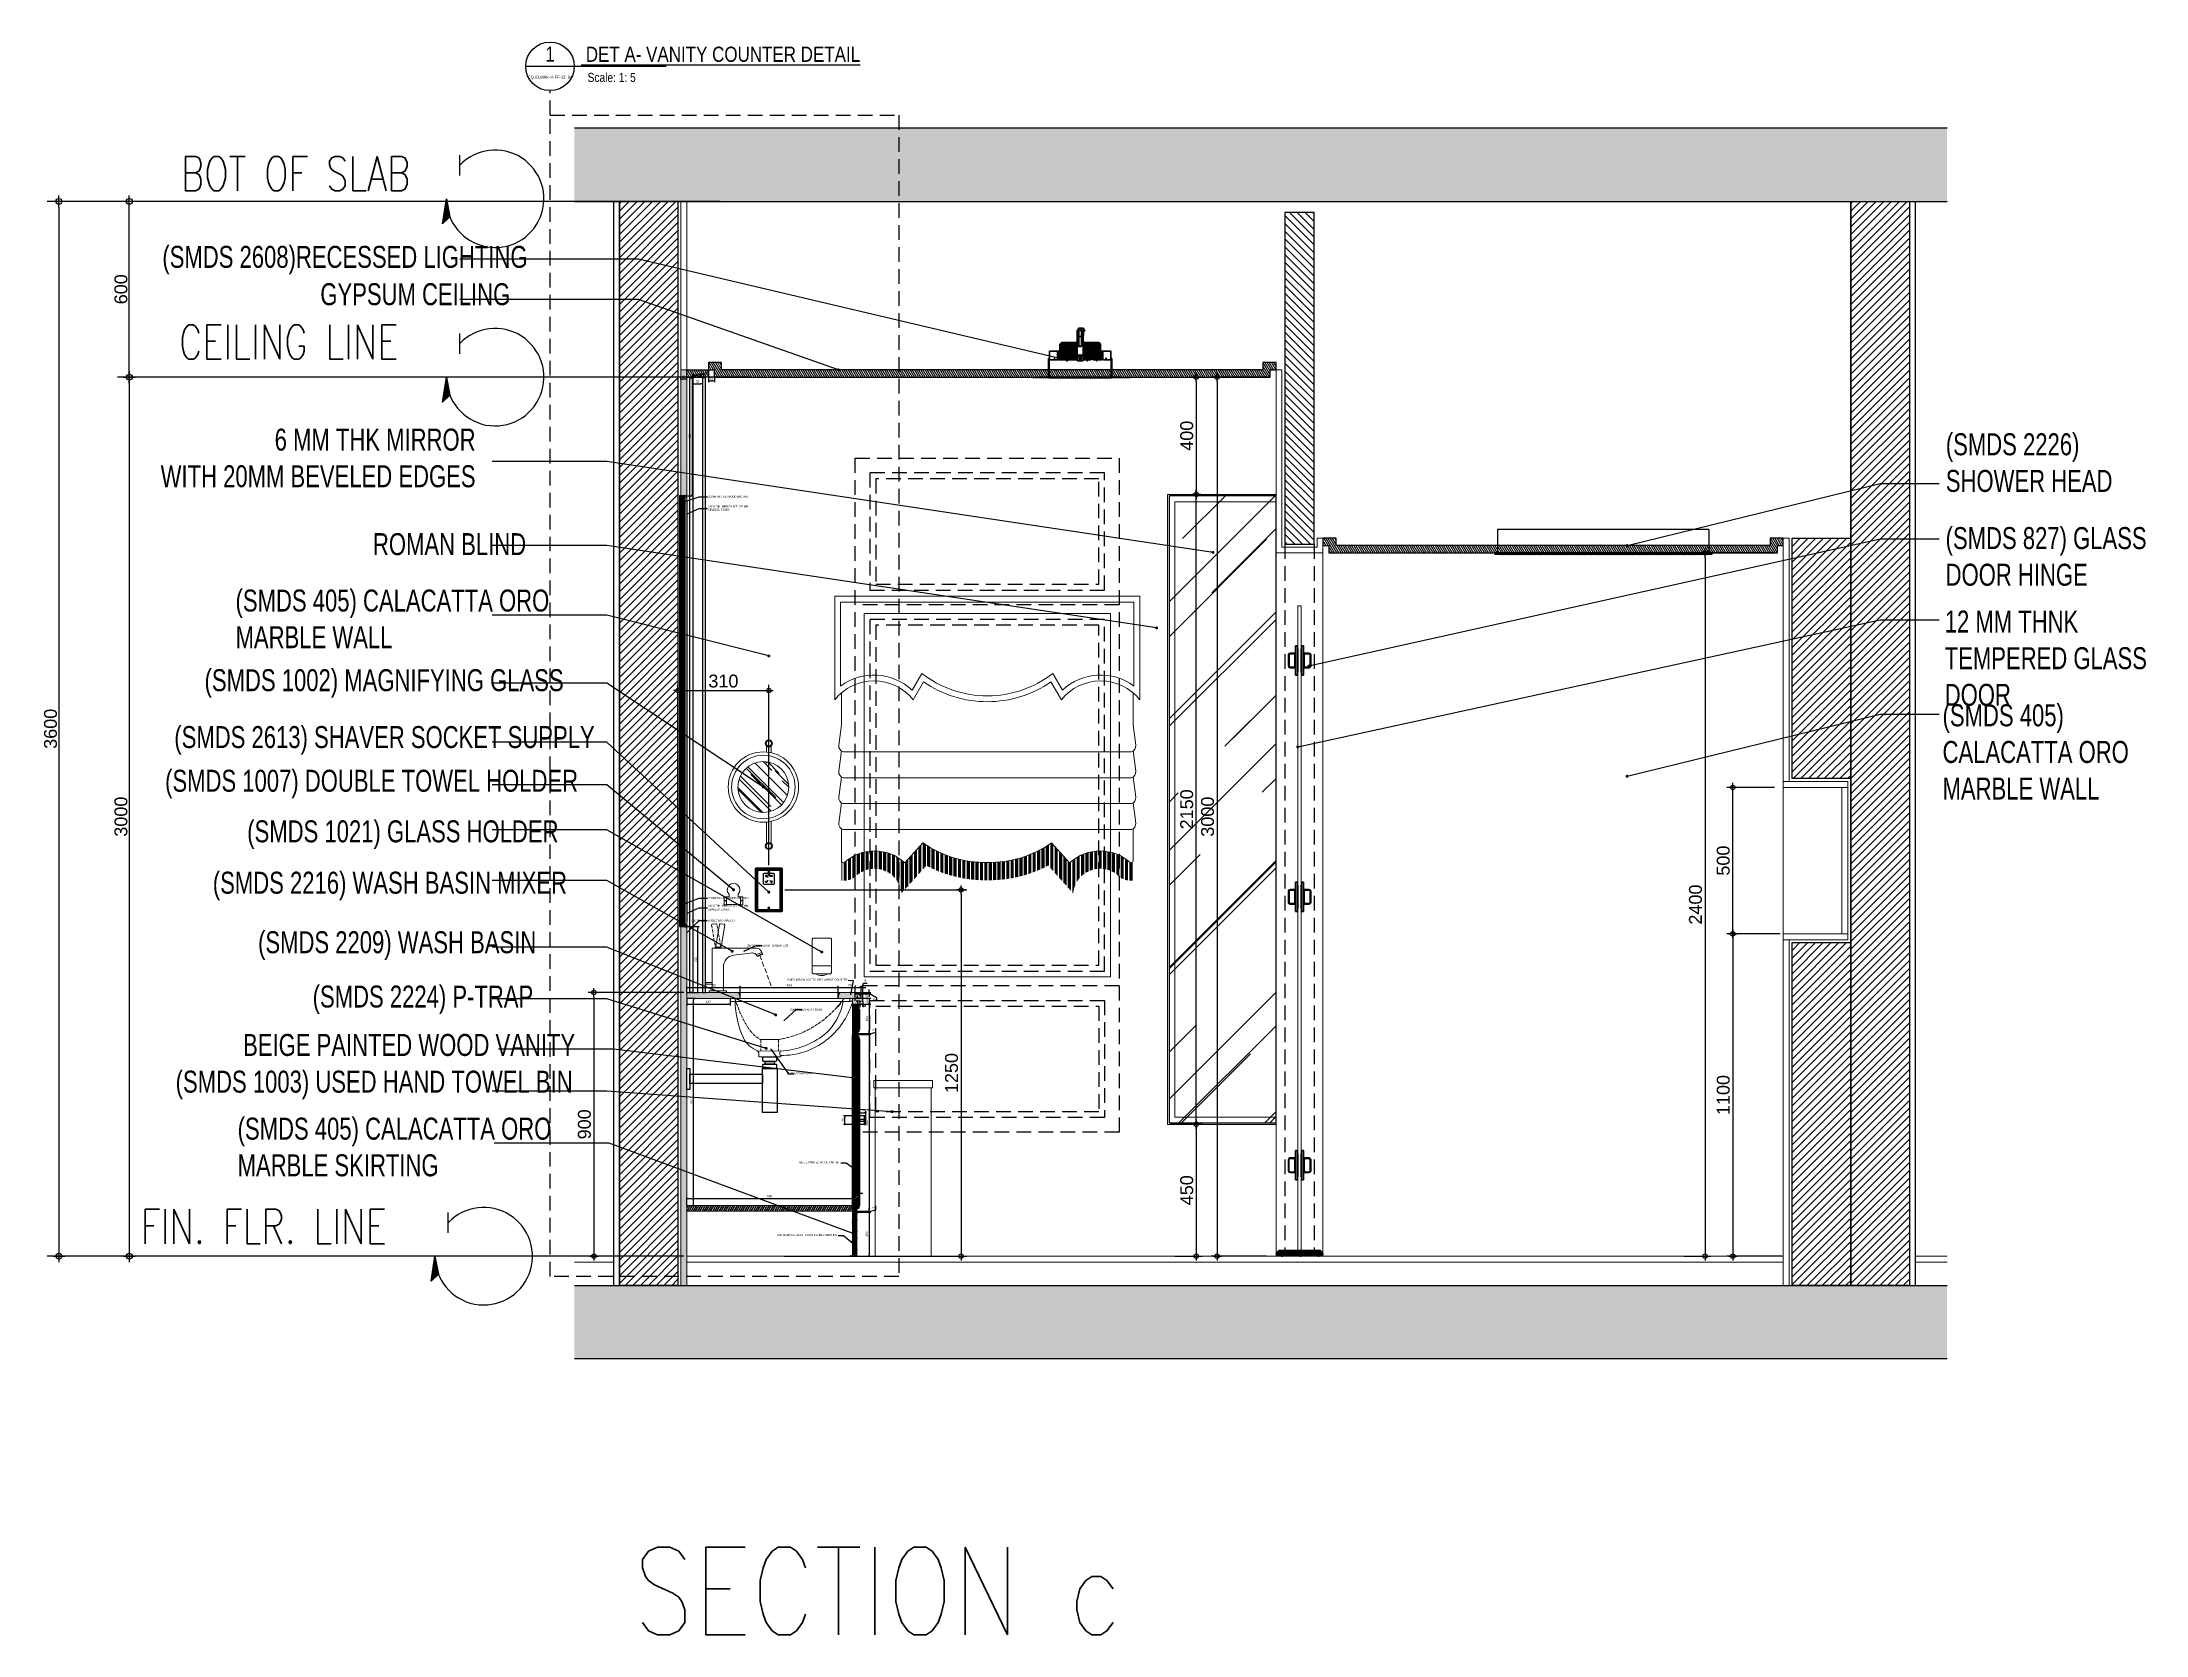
# Model space of a CAD drawing. Header units: inches. Extents: x 258415 to 640093, y 441672 to 945769.
# Drawn here: x 325742 to 332918, y 458431 to 463868 of the extents above; entities that cross this region are included whole.
import ezdxf
from ezdxf.enums import TextEntityAlignment as Align

# ---------------------------------------------------------------- set-up
doc = ezdxf.new("R2010")
doc.units = ezdxf.units.IN
doc.header["$MEASUREMENT"] = 0
for name, pattern in [('ACAD_ISO02W100', [15, 12, -3]), ('DASHDOT', [18.5, 12, -3, 0.5, -3]), ('DASHED2', [0.375, 0.25, -0.125]), ('HIDDEN', [0.375, 0.25, -0.125]), ('HIDDEN2', [0.1875, 0.125, -0.0625]), ('PR11_AL Kaabi_Villa_GF-07_Make up & Toilet$0$HIDDEN2', [4.7625, 3.175, -1.5875])]:
    doc.linetypes.add(name, pattern=pattern)
for name, color, linetype in [('8', 8, 'Continuous'), ('A-DIMESNION-1', 7, 'Continuous'), ('CQ centerline', 8, 'Continuous'), ('CQ elevation arrow label', 1, 'Continuous'), ('CQ Grg Gypsum', 41, 'Continuous'), ('CQ Light Elevation', 4, 'Continuous'), ('CQ marble hatch', 8, 'Continuous'), ('CQ Plaster', 1, 'Continuous'), ('CQ SANITARY WARES', 212, 'Continuous'), ('CQ section wall', 3, 'Continuous'), ('CQ Section walls', 3, 'Continuous'), ('CQ SPOT DETAIL DIMENSION', 9, 'Continuous'), ('CQ spot detail elevation', 1, 'Continuous'), ('CQ SPOT DETAILS', 40, 'Continuous'), ('CQ text label', 3, 'Continuous'), ('CQ Wall hatch_CHB', 8, 'Continuous'), ('CQ Wall plan', 3, 'Continuous'), ('CQ Wood Section', 60, 'Continuous'), ('CQ_callout', 34, 'Continuous'), ('curtain', 8, 'Continuous'), ('DIM', 251, 'Continuous'), ('ELECTRICAL', 10, 'Continuous'), ('Layer1', 1, 'Continuous'), ('Layer7', 8, 'Continuous'), ('LIGHT', 130, 'Continuous'), ('MARBLE 2', 6, 'Continuous'), ('P-SANITARY', 8, 'Continuous'), ('SANITARY', 252, 'Continuous'), ('SANITARY WARES', 212, 'Continuous'), ('xref grd floor$2$CQ Wall hatch_CHB', 8, 'Continuous')]:
    doc.layers.add(name, color=color, linetype=linetype)
for name, color, linetype, lineweight in [('Beschlag', 5, 'Continuous', 35), ('CQ bathroom accessories', 8, 'Continuous', 0), ('CQ Glass Door', 4, 'Continuous', 0), ('CQ Gypsum Hatch', 8, 'Continuous', 20), ('CQ Hardware Accs.', 1, 'Continuous', 0), ('CQ Lighting', 5, 'Continuous', 0), ('CQ lighting plan', 7, 'Continuous', 0), ('CQ Marble', 6, 'Continuous', 0), ('CQ Mirror-Glass', 4, 'Continuous', 0), ('CQ wooh hatch', 8, 'HIDDEN', 18), ('Marble', 6, 'Continuous', 0)]:
    doc.layers.add(name, color=color, linetype=linetype, lineweight=lineweight)
doc.styles.add('ARIAL', font='arial.ttf')
doc.styles.add('DIM 50', font='romans.shx', dxfattribs={"width": 0.75, "height": 100})
doc.styles.add('grid_250', font='romans.shx', dxfattribs={"width": 0.75, "height": 0.75})
doc.styles.add('ID-ROMANS', font='romans.shx', dxfattribs={"width": 0.8})
doc.styles.get("Standard").update_dxf_attribs({"font": 'arial.ttf'})
doc.dimstyles.new('chester 5', dxfattribs={"dimscale": 0.05, "dimtxt": 150, "dimasz": 100, "dimexe": 100, "dimexo": 0, "dimgap": 80, "dimtad": 1, "dimdec": 0, "dimzin": 0, "dimdsep": 46, "dimtxsty": 'Standard', "dimblk": 'DOT', "dimcen": 100, "dimclrd": 1, "dimclre": 1, "dimclrt": 3, "dimadec": 0, "dimazin": 0, "dimtfac": 1, "dimtdec": 0, "dimtofl": 0, "dimtmove": 0, "dimatfit": 3, "dimfxl": 1, "dimtolj": 1, "dimtzin": 0, "dimlwd": -1, "dimarcsym": 0})
doc.dimstyles.new('CQ Anno', dxfattribs={"dimscale": 40, "dimtxt": 2.2, "dimasz": 0.75, "dimexe": 1, "dimexo": 0.5, "dimgap": 0.5, "dimtad": 1, "dimrnd": 1, "dimdsep": 46, "dimtxsty": 'Standard', "dimblk": 'x-04-bw-gf-dim-50$0$DIM12', "dimcen": 0.0025, "dimdle": 0.5, "dimclrd": 8, "dimclre": 8, "dimclrt": 2, "dimazin": 2, "dimtfac": 1, "dimtix": 1, "dimtmove": 1, "dimatfit": 0, "dimfxl": 50, "dimtolj": 1, "dimtzin": 0, "dimlwd": -1, "dimarcsym": 1})
doc.dimstyles.get("Standard").update_dxf_attribs({"dimtxt": 0.18, "dimasz": 0.18, "dimexe": 0.18, "dimexo": 0.0625, "dimgap": 0.09, "dimtad": 0, "dimtih": 1, "dimtoh": 1, "dimdec": 4, "dimzin": 0, "dimdsep": 46, "dimtxsty": 'Standard', "dimcen": 0.09, "dimadec": 0, "dimazin": 0, "dimtfac": 1, "dimtdec": 4, "dimtofl": 0, "dimtmove": 0, "dimatfit": 3, "dimfxl": 1, "dimtolj": 1, "dimtzin": 0, "dimarcsym": 0})
pattern_1 = [(45, (0, 0), (-13.25825215, 13.25825215), [])]
pattern_2 = [(90, (0, -177.2), (-15, 3e-15), []), (90, (2.5, -174.7), (-15, 3e-15), []), (90, (5, -172.2), (-15, 3e-15), []), (90, (7.5, -169.7), (-15, 3e-15), [])]

# ---------------------------------------------------------------- blocks, each defined once
blk = doc.blocks.new('section c and d ff12')
at = {"layer": 'CQ Wall hatch_CHB', "ltscale": 300, "extrusion": (1.65644e-08, -2.02966e-09, 1)}
h = blk.add_hatch(dxfattribs=at)
h.set_pattern_fill('AR-CONC', color=256, scale=10, angle=-13.97142, style=0)
h.set_pattern_definition([(36.028577, (7745.6, -14615.695), (68.0890203, -23.40695), [7.5, -82.5]), (341.028577, (7745.6, -14615.695), (4.696116, 76.343932), [6, -66]), (86.480021, (7751.27, -14617.646), (72.7851354, 52.936981), [6.374019, -70.114211]), (32.212777, (7750.43, -14596.29), (99.570572, -41.829513), [11.25, -123.75]), (82.664212, (7758.72, -14599.77), (114.220033, 71.96377), [9.561034, -105.171376]), (337.21274, (7750.43, -14596.29), (114.220033, 71.96377), [9, -99]), (7.028577, (7758.923, -14603.554), (48.2040844, -53.482392), [7.5, -82.5]), (312.028577, (7758.92, -14603.55), (41.119588, 64.495185), [6, -66]), (57.480021, (7762.94, -14608.01), (89.323671, 11.012793), [6.374019, -70.114211]), (23.5285767, (7745.598, -14615.695), (9.2173322, 32.010976), [0, -65.2, 0, -67, 0, -66.25]), (353.528577, (7745.598, -14615.695), (35.0512903, 31.9228578), [0, -38.2, 0, -63.7, 0, -25.25]), (313.5285767, (7723.957, -14610.311), (51.2584374, -15.0772595), [0, -25, 0, -78, 0, -103.5]), (303.528577, (7714.253, -14607.897), (59.0102484, -4.3659754), [0, -32.5, 0, -51.8, 0, -73.5])])
h.paths.add_polyline_path([(327558, 463573.9), (327558, 463323.9), (332240.1, 463323.9), (332240.1, 463573.9)])
h.paths.add_polyline_path([(327558, 459623.9), (327558, 459373.9), (332240.1, 459373.9), (332240.1, 459623.9)])
at = {"layer": 'CQ Wall hatch_CHB'}
h = blk.add_hatch(dxfattribs=at)
h.set_pattern_fill('ANSI31,_O', color=8, scale=150)
h.set_pattern_definition(pattern_1)
h.paths.add_polyline_path([(327711.2, 463323.9), (327911.2, 463323.9), (327911.2, 459623.9), (327711.2, 459623.9)])
at = {"layer": 'CQ Wall hatch_CHB', "extrusion": (1.65644e-08, -2.02966e-09, 1)}
h = blk.add_hatch(dxfattribs=at)
h.set_pattern_fill('ANSI31,_O', color=8, scale=150)
h.set_pattern_definition([(45, (428482.763, 493517.67), (-13.258252, 13.258252), [])])
h.paths.add_polyline_path([(331911.2, 463323.9), (332111.2, 463323.9), (332111.2, 459623.9), (331911.2, 459623.9)])
at = {"layer": 'CQ Wall hatch_CHB'}
h = blk.add_hatch(dxfattribs=at)
h.set_pattern_fill('ANSI31,_O', color=8, scale=150)
h.set_pattern_definition(pattern_1)
h.paths.add_polyline_path([(331711.2, 462173.9), (331911.2, 462173.9), (331911.2, 461353.9), (331711.2, 461353.9)])
h = blk.add_hatch(dxfattribs=at)
h.set_pattern_fill('ANSI31,_O', color=8, scale=150)
h.set_pattern_definition(pattern_1)
h.paths.add_polyline_path([(331711.2, 460793.9), (331911.2, 460793.9), (331911.2, 459623.9), (331711.2, 459623.9)])
at = {"layer": 'CQ Marble', "lineweight": 0, "ltscale": 0.03}
for q in [(331681, 459623.9, 0), (331701, 462173.9, 0)]:
    blk.add_line((331681, 462173.9, 0), q, dxfattribs=at)
at = {"layer": 'CQ Marble', "lineweight": 0, "ltscale": 0.03, "elevation": 0}
for points in [[(327941.2, 463323.9), (327921.2, 463323.9), (327921.2, 459623.9), (327941.2, 459623.9)], [(331681, 461343.9), (331901.2, 461343.9), (331901.2, 461323.9), (331681, 461323.9)], [(331881.2, 461323.9), (331901.2, 461323.9), (331901.2, 460823.9), (331881.2, 460823.9)], [(331681, 460823.9), (331901.2, 460823.9), (331901.2, 460803.9), (331681, 460803.9)], [(331701, 460803.9), (331681, 460803.9), (331681, 459623.9), (331701, 459623.9)]]:
    blk.add_lwpolyline(points, close=True, dxfattribs=at)
blk.add_lwpolyline([(331701, 462173.9), (331701, 461343.9), (331681, 461343.9), (331681, 462173.9)], dxfattribs=at)
at = {"layer": 'CQ Marble', "lineweight": 0, "ltscale": 0.03, "extrusion": (1.65644e-08, -2.02966e-09, 1), "elevation": 0}
for points in [[(327691.2, 459723.9), (327558, 459723.9)], [(327691.2, 459703.9), (327558, 459703.9)], [(331681, 459723.9), (327941.2, 459723.9)], [(331681, 459703.9), (327941.2, 459703.9)], [(332240.1, 459723.9), (332131.2, 459723.9)], [(332240.1, 459703.9), (332131.2, 459703.9)]]:
    blk.add_lwpolyline(points, dxfattribs=at)
at = {"layer": 'CQ Plaster'}
for p, q in [((327691.2, 463323.9, 0), (327691.2, 459623.9, 0)), ((332131.2, 463323.9, 0), (332131.2, 459623.9, 0))]:
    blk.add_line(p, q, dxfattribs=at)
at = {"layer": 'CQ Section walls'}
for p, q in [((327711.2, 463323.9, 0), (327711.2, 459623.9, 0)), ((327911.2, 463323.9, 0), (327911.2, 459623.9, 0)), ((331911.2, 463323.9, 0), (331911.2, 459623.9, 0)), ((332111.2, 463323.9, 0), (332111.2, 459723.9, 0))]:
    blk.add_line(p, q, dxfattribs=at)
at = {"layer": 'CQ Section walls', "extrusion": (1.65644e-08, -2.02966e-09, 1), "elevation": 0}
for points in [[(332240.1, 463573.9), (327558, 463573.9)], [(327558, 463323.9), (332240.1, 463323.9)], [(327558, 459623.9), (332240.1, 459623.9)], [(332240.1, 459373.9), (327558, 459373.9)]]:
    blk.add_lwpolyline(points, dxfattribs=at)
blk.add_lwpolyline([(331911.2, 463323.9), (332111.2, 463323.9), (332111.2, 459623.9), (331911.2, 459623.9)], close=True, dxfattribs=at)
at = {"layer": 'CQ Section walls', "elevation": 0}
for points in [[(331711.2, 462173.9), (331911.2, 462173.9), (331911.2, 461353.9), (331711.2, 461353.9)], [(331711.2, 460793.9), (331911.2, 460793.9), (331911.2, 459623.9), (331711.2, 459623.9)]]:
    blk.add_lwpolyline(points, close=True, dxfattribs=at)
at = {"layer": 'CQ text label', "elevation": 0}
blk.add_lwpolyline([(327711.2, 463323.9), (327911.2, 463323.9), (327911.2, 459623.9), (327711.2, 459623.9)], close=True, dxfattribs=at)
blk = doc.blocks.new('ARROW LEVEL')
at = {"layer": 'Layer1'}
blk.add_hatch(color=256, dxfattribs=at).paths.add_polyline_path([(412574, 433440), (412587.3, 433525.1), (412599.2, 433463.4)])
at = {"layer": 'CQ centerline'}
blk.add_line((412633, 433605.1, 0), (412633, 433674, 0), dxfattribs=at)
blk.add_arc((412753.7, 433525.1, 0), 166.3, 180, 136.51003, dxfattribs=at)
at = {"layer": 'Layer1', "elevation": 0}
blk.add_lwpolyline([(412574, 433440), (412587.3, 433525.1), (412599.2, 433463.4)], close=True, dxfattribs=at)
blk = doc.blocks.new('atenalux street W1')
at = {"layer": 'LIGHT'}
h = blk.add_hatch(color=256, dxfattribs=at)
h.dxf.hatch_style = 1
edge = h.paths.add_edge_path()
edge.add_line((189311.5, -45178.7), (189311.5, -45177.8))
edge.add_line((189311.5, -45177.8), (189310.5, -45177.8))
edge.add_arc((189310.6, -45177.2), 0.597, 94.65448, 265.34552, ccw=False)
edge.add_line((189310.5, -45176.6), (189311.5, -45176.6))
edge.add_arc((189346.3, -45230.5), 64.2, 93.40311, 122.79479, ccw=False)
edge.add_line((189342.5, -45166.5), (189342.5, -45168.1))
edge.add_line((189342.5, -45168.1), (189344, -45168.1))
edge.add_line((189344, -45168.1), (189344, -45166.9))
edge.add_line((189344, -45166.9), (189345.2, -45166.9))
edge.add_line((189345.2, -45166.9), (189345.2, -45168.1))
edge.add_line((189345.2, -45168.1), (189347.2, -45168.1))
edge.add_line((189347.2, -45168.1), (189347.2, -45166.9))
edge.add_line((189347.2, -45166.9), (189348.1, -45166.9))
edge.add_line((189348.1, -45166.9), (189348.1, -45177.1))
edge.add_arc((189347.3, -45177.1), 0.845, -180, 0, ccw=False)
edge.add_line((189346.4, -45177.1), (189346.4, -45175.4))
edge.add_line((189346.4, -45175.4), (189343.8, -45175.4))
edge.add_line((189343.8, -45175.4), (189343.8, -45176.6))
edge.add_line((189343.8, -45176.6), (189344.8, -45176.6))
edge.add_arc((189344.8, -45177.2), 0.597, -85.7489, 85.7489, ccw=False)
edge.add_line((189344.8, -45177.8), (189343.8, -45177.8))
edge.add_line((189343.8, -45177.8), (189343.8, -45178.7))
edge.add_line((189343.8, -45178.7), (189354.2, -45178.7))
edge.add_line((189354.2, -45178.7), (189354.2, -45176.9))
edge.add_line((189354.2, -45176.9), (189349.8, -45176.9))
edge.add_arc((189349.9, -45176.2), 0.655, 180.76268, 260.31903, ccw=False)
edge.add_line((189349.2, -45176.3), (189349.2, -45165.2))
edge.add_line((189349.2, -45165.2), (189343, -45165.2))
edge.add_arc((189348.1, -45237), 72, 94.06829, 108.64568)
edge.add_arc((189322.3, -45157.2), 11.9, 274.75657, 283.61312, ccw=False)
edge.add_arc((189323.2, -45168.4), 0.664, 103.98586, 271.00955, ccw=False)
edge.add_arc((189322.9, -45167.1), 0.734, 283.44219, 436.55781)
edge.add_line((189323.1, -45166.4), (189321.8, -45166.4))
edge.add_line((189321.8, -45166.4), (189321.7, -45170))
edge.add_arc((189349.1, -45240.6), 75.7, 111.17541, 117.04896)
edge.add_arc((189314.5, -45172.8), 0.398, 182.00356, 285.93567, ccw=False)
edge.add_line((189314.1, -45172.8), (189314.1, -45166.2))
edge.add_line((189314.1, -45166.2), (189312.9, -45166.2))
edge.add_line((189312.9, -45166.2), (189312.9, -45173.4))
edge.add_line((189312.9, -45173.4), (189311.7, -45173.4))
edge.add_arc((189311.8, -45172.4), 0.959, 176.01249, 268.8326, ccw=False)
edge.add_line((189310.8, -45172.4), (189310.8, -45171.3))
edge.add_line((189310.8, -45171.3), (189311.3, -45171.3))
edge.add_line((189311.3, -45171.3), (189311.3, -45170.8))
edge.add_line((189311.3, -45170.8), (189310.8, -45170.8))
edge.add_line((189310.8, -45170.8), (189310.8, -45170.3))
edge.add_line((189310.8, -45170.3), (189311.3, -45170.3))
edge.add_line((189311.3, -45170.3), (189311.3, -45169.8))
edge.add_line((189311.3, -45169.8), (189310.8, -45169.8))
edge.add_line((189310.8, -45169.8), (189310.8, -45169.3))
edge.add_line((189310.8, -45169.3), (189311.3, -45169.3))
edge.add_line((189311.3, -45169.3), (189311.3, -45168.8))
edge.add_line((189311.3, -45168.8), (189310.8, -45168.8))
edge.add_line((189310.8, -45168.8), (189310.8, -45168.3))
edge.add_line((189310.8, -45168.3), (189311.3, -45168.3))
edge.add_line((189311.3, -45168.3), (189311.3, -45167.8))
edge.add_line((189311.3, -45167.8), (189310.8, -45167.8))
edge.add_line((189310.8, -45167.8), (189310.9, -45166.2))
edge.add_line((189310.9, -45166.2), (189309.7, -45166.2))
edge.add_line((189309.7, -45166.2), (189309.7, -45166.8))
edge.add_arc((189309.8, -45167.4), 0.61, 91.00982, 185.08147)
edge.add_arc((189309.7, -45167.5), 0.56, 180.39474, 273.8019)
edge.add_line((189309.7, -45168), (189309.7, -45172.4))
edge.add_line((189309.7, -45172.4), (189308.6, -45172.4))
edge.add_line((189308.6, -45172.4), (189308.6, -45174))
edge.add_line((189308.6, -45174), (189310.4, -45174))
edge.add_arc((189310.4, -45174.6), 0.631, -90, 90, ccw=False)
edge.add_line((189310.4, -45175.3), (189308.9, -45175.3))
edge.add_line((189308.9, -45175.3), (189308.9, -45176.9))
edge.add_line((189308.9, -45176.9), (189301.2, -45176.9))
edge.add_line((189301.2, -45176.9), (189301.2, -45178.7))
edge.add_line((189301.2, -45178.7), (189311.5, -45178.7))
at = {"layer": 'LIGHT', "lineweight": 0}
for p, q in [((189342.2, -45172.1), (189331.5, -45172.1)), ((189336.8, -45166.7), (189336.8, -45177.4))]:
    blk.add_line(p, q, dxfattribs=at)
blk.add_lwpolyline([(189311.5, -45178.7), (189311.5, -45177.8), (189310.5, -45177.8, -0.921894), (189310.5, -45176.6), (189311.5, -45176.6, -0.128953), (189342.5, -45166.5), (189342.5, -45168.1), (189344, -45168.1), (189344, -45166.9), (189345.2, -45166.9), (189345.2, -45168.1), (189347.2, -45168.1), (189347.2, -45166.9), (189348.1, -45166.9), (189348.1, -45177.1, -1), (189346.4, -45177.1), (189346.4, -45175.4), (189343.8, -45175.4), (189343.8, -45176.6), (189344.8, -45176.6, -0.928427), (189344.8, -45177.8), (189343.8, -45177.8), (189343.8, -45178.7), (189354.2, -45178.7), (189354.2, -45176.9), (189349.8, -45176.9, -0.36178), (189349.2, -45176.3), (189349.2, -45165.2), (189343, -45165.2, 0.063692), (189325.1, -45168.8, -0.038663), (189323.3, -45169.1, -0.89272), (189323.1, -45167.8, 0.789155), (189323.1, -45166.4), (189321.8, -45166.4), (189321.7, -45170, 0.025634), (189314.6, -45173.2, -0.487366), (189314.1, -45172.8), (189314.1, -45166.2), (189312.9, -45166.2), (189312.9, -45173.4), (189311.7, -45173.4, -0.428704), (189310.8, -45172.4), (189310.8, -45171.3), (189311.3, -45171.3), (189311.3, -45170.8), (189310.8, -45170.8), (189310.8, -45170.3), (189311.3, -45170.3), (189311.3, -45169.8), (189310.8, -45169.8), (189310.8, -45169.3), (189311.3, -45169.3), (189311.3, -45168.8), (189310.8, -45168.8), (189310.8, -45168.3), (189311.3, -45168.3), (189311.3, -45167.8), (189310.8, -45167.8), (189310.9, -45166.2), (189309.7, -45166.2), (189309.7, -45166.8, 0.435184), (189309.2, -45167.5, 0.43174), (189309.7, -45168), (189309.7, -45172.4), (189308.6, -45172.4), (189308.6, -45174), (189310.4, -45174, -1), (189310.4, -45175.3), (189308.9, -45175.3), (189308.9, -45176.9), (189301.2, -45176.9), (189301.2, -45178.7), (189311.5, -45178.7)], format="xyb", dxfattribs=at)
blk.add_lwpolyline([(189310.8, -45176.8), (189344.6, -45176.8), (189344.6, -45177.8), (189310.8, -45177.8)], close=True, dxfattribs=at)
blk.add_circle((189336.8, -45172.1), 4, dxfattribs=at)
blk = doc.blocks.new('roman blind bath1')
at = {"layer": 'curtain', "linetype": 'HIDDEN2', "lineweight": 0}
h = blk.add_hatch(dxfattribs=at)
h.set_pattern_fill('ANSI34', color=2, scale=20, angle=45)
h.set_pattern_definition(pattern_2)
h.paths.add_polyline_path([(38230.5, -5204.5, -0.494644), (38221.5, -5197.7), (38221.5, -5264.4, 0.181233), (38267.1, -5252.6, -0.641574), (38426.7, -5307.5), (38511.2, -5212.8, 0.126881), (38719.2, -5263.1), (38719.2, -5203.1, -0.159741), (38499.8, -5135.5), (38438.2, -5204.5, 0.391987)])
h = blk.add_hatch(dxfattribs=at)
h.set_pattern_fill('ANSI34', color=2, scale=20, angle=45)
h.set_pattern_definition(pattern_2)
h.paths.add_polyline_path([(39207.9, -5204.5, 0.494644), (39216.9, -5197.7), (39216.9, -5264.4, -0.181233), (39171.3, -5252.6, 0.641574), (39011.7, -5307.5), (38927.2, -5212.8, -0.126881), (38719.2, -5263.1), (38719.2, -5203.1, 0.159741), (38938.5, -5135.5), (39000.2, -5204.5, -0.391987)])
at = {"layer": 'curtain', "color": 2, "lineweight": 0, "elevation": 0}
for points in [[(38719.2, -4294.2), (38198.8, -4294.2), (38198.8, -4648.3, -0.485987), (38466.2, -4648.3), (38502.1, -4587, 0.151808), (38719.2, -4654.4)], [(38719.2, -4294.2), (39239.6, -4294.2), (39239.6, -4648.3, 0.485987), (38972.2, -4648.3), (38936.2, -4587, -0.151808), (38719.2, -4654.4)], [(38719.2, -4314.2), (38218.8, -4314.2), (38218.8, -4601.1, -0.363765), (38462.6, -4614.9), (38496.1, -4557.7, 0.167042), (38719.2, -4634.4, 0.167042)], [(38719.2, -4314.2), (39219.6, -4314.2), (39219.6, -4601.1, 0.363765), (38975.8, -4614.9), (38942.3, -4557.7, -0.167042), (38719.2, -4634.4, -0.167042)], [(38221.5, -4624.5), (38221.5, -4733.5), (38213, -4803.1, 0.366101), (38227.4, -4825.1), (38719.2, -4825.1)], [(39216.9, -4624.5), (39216.9, -4733.5), (39225.4, -4803.1, -0.366101), (39211, -4825.1), (38719.2, -4825.1)], [(38221.5, -4822.1), (38213, -4891.7, 0.366101), (38227.4, -4913.7), (38719.2, -4913.7)], [(39216.9, -4822.1), (39225.4, -4891.7, -0.366101), (39211, -4913.7), (38719.2, -4913.7)], [(38221.5, -4910.7), (38213, -4980.3, 0.366101), (38227.4, -5002.3), (38719.2, -5002.3)], [(39216.9, -4910.7), (39225.4, -4980.3, -0.366101), (39211, -5002.3), (38719.2, -5002.3)], [(38221.5, -4999.3), (38213, -5068.9, 0.366101), (38227.4, -5090.9), (38719.2, -5090.9)], [(39216.9, -4999.3), (39225.4, -5068.9, -0.366101), (39211, -5090.9), (38719.2, -5090.9)], [(38221.5, -5088), (38221.5, -5197.7, 0.494875), (38230.5, -5204.5, -0.391987), (38438.2, -5204.5), (38499.8, -5135.5, 0.159741), (38719.2, -5203.1)], [(39216.9, -5088), (39216.9, -5197.7, -0.494875), (39207.9, -5204.5, 0.391987), (39000.2, -5204.5), (38938.5, -5135.5, -0.159741), (38719.2, -5203.1)]]:
    blk.add_lwpolyline(points, format="xyb", dxfattribs=at)
for points in [[(38221.5, -4692.4), (38221.5, -4733.5)], [(39216.9, -4692.4), (39216.9, -4733.5)], [(38221.5, -4822.1), (38221.5, -4822.2)], [(39216.9, -4822.1), (39216.9, -4822.2)], [(38221.5, -4910.7), (38221.5, -4910.8)], [(38221.5, -4999.3), (38221.5, -4999.4)], [(39216.9, -4999.3), (39216.9, -4999.4)]]:
    blk.add_lwpolyline(points, dxfattribs=at)
blk = doc.blocks.new('window ff-12')
at = {"layer": '8', "linetype": 'HIDDEN', "ltscale": 200}
for p, q in [((330418.7, 461947), (329518.3, 461947)), ((330418.7, 460647), (329518.3, 460647))]:
    blk.add_line(p, q, dxfattribs=at)
blk.add_lwpolyline([(329518.3, 462447), (330418.7, 462447), (330418.7, 460147), (329518.3, 460147)], close=True, dxfattribs=at)
at = {"layer": '8', "linetype": 'HIDDEN', "ltscale": 200, "elevation": 0}
for points in [[(329568.3, 461997), (330368.7, 461997), (330368.7, 462397), (329568.3, 462397)], [(329588.4, 462017.1), (330348.7, 462017.1), (330348.7, 462377), (329588.4, 462377)], [(329568.3, 460697), (330368.7, 460697), (330368.7, 461897.1), (329568.3, 461897.1)], [(329588.4, 460717.1), (330348.7, 460717.1), (330348.7, 461877.1), (329588.4, 461877.1)], [(329568.3, 460597), (330368.7, 460597), (330368.7, 460197), (329568.3, 460197)], [(329588.4, 460577), (330348.7, 460577), (330348.7, 460217.1), (329588.4, 460217.1)]]:
    blk.add_lwpolyline(points, close=True, dxfattribs=at)
at = {"layer": 'CQ Marble'}
blk.add_lwpolyline([(329548.3, 461917), (330388.7, 461917), (330388.7, 460677), (329548.3, 460677)], close=True, dxfattribs=at)
blk = doc.blocks.new('agitus L_7110 elevation b')
at = {"layer": 'Beschlag'}
for p, q in [((118950.4, 1988), (118950.4, 2026)), ((118952.4, 1988), (118952.4, 2026)), ((118952.5, 1988), (118952.5, 2026)), ((118956.4, 2032), (118974.4, 2032)), ((118956.4, 2030), (118968.4, 2030)), ((118956.4, 2029.9), (118968.4, 2029.9)), ((118972.3, 2026), (118972.3, 1988)), ((118972.4, 2026), (118972.4, 1988)), ((118981.4, 2057), (118974.4, 2057)), ((118974.4, 2051), (118974.4, 2057)), ((118974.4, 2051), (118974.4, 1963)), ((118981.4, 2057), (118981.4, 2051)), ((118981.4, 2055.6), (118981.9, 2055.6)), ((118981.4, 2051), (118981.4, 1963)), ((118981.9, 2055.6), (118981.9, 2050.8)), ((118981.9, 1962.8), (118981.9, 2050.8)), ((118981.9, 2046.5), (118982.4, 2046.5)), ((118982.4, 2043.5), (118981.9, 2043.5)), ((118981.9, 2042), (118982.4, 2042)), ((118981.9, 2034), (118982.4, 2034)), ((118981.9, 2032), (118982.4, 2032)), ((118982.4, 2032), (118981.9, 2032)), ((118982.4, 2046.5), (118982.4, 2046.5)), ((118982.4, 2045), (118982.4, 2046.5)), ((118982.4, 2045), (118982.4, 2031)), ((118982.4, 2026), (118982.4, 2031)), ((118982.4, 1988), (118982.4, 2026)), ((118968.4, 1984.1), (118956.4, 1984.1)), ((118968.4, 1984), (118956.4, 1984)), ((118974.4, 1982), (118956.4, 1982)), ((118974.4, 1957), (118974.4, 1963)), ((118974.4, 1957), (118981.4, 1957)), ((118981.4, 1963), (118981.4, 1957)), ((118981.4, 1958), (118981.9, 1958)), ((118982.4, 1982), (118981.9, 1982)), ((118981.9, 1982), (118982.4, 1982)), ((118981.9, 1980), (118982.4, 1980)), ((118981.9, 1972), (118982.4, 1972)), ((118982.4, 1970.5), (118981.9, 1970.5)), ((118981.9, 1967.5), (118982.4, 1967.5)), ((118981.9, 1962.8), (118981.9, 1958)), ((118982.4, 1983), (118982.4, 1988)), ((118982.4, 1983), (118982.4, 1969)), ((118982.4, 1967.5), (118982.4, 1969)), ((118982.4, 1967.5), (118982.4, 1967.5))]:
    blk.add_line(p, q, dxfattribs=at)
for centre, radius, start, end in [((118956.4, 2026), 6, 90, 180), ((118956.4, 2026), 4, 90, 180), ((118956.4, 2026), 3.9, 90, 180), ((118968.4, 2026), 4, 0, 90), ((118968.4, 2026), 3.9, 0, 90), ((118956.4, 1988), 6, 180, 270), ((118956.4, 1988), 4, 180, 270), ((118956.4, 1988), 3.9, 180, 270), ((118968.4, 1988), 4, 270, 0), ((118968.4, 1988), 3.9, 270, 0)]:
    blk.add_arc(centre, radius, start, end, dxfattribs=at)
blk = doc.blocks.new('section glass door')
at = {"layer": 'CQ marble hatch', "ltscale": 1000}
h = blk.add_hatch(dxfattribs=at)
h.set_pattern_fill('ANSI36', color=256, scale=25, angle=90, style=0)
h.set_pattern_definition([(135, (833347.281, 105124.397), (-6.076698901, 1.657281518), [7.8125, -1.5625, 0, -1.5625])])
h.paths.add_polyline_path([(329961.2, 459743.9), (330101.2, 459743.9), (330111.2, 459733.9), (330111.2, 459723.9), (329951.2, 459723.9), (329951.2, 459733.9)])
at = {"layer": 'xref grd floor$2$CQ Wall hatch_CHB'}
h = blk.add_hatch(dxfattribs=at)
h.set_pattern_fill('ANSI31,_O', color=8, scale=150, angle=90)
h.set_pattern_definition([(135, (0, -37.929), (-13.25825215, -13.25825215), [])])
h.paths.add_polyline_path([(329981.2, 462153.9), (330081.2, 462153.9), (330081.2, 463285.9), (329981.2, 463285.9)])
at = {"layer": 'CQ Glass Door', "lineweight": 0, "elevation": 0}
blk.add_lwpolyline([(330037.2, 459743.9), (330025.2, 459743.9), (330025.2, 461943.9), (330037.2, 461943.9)], close=True, dxfattribs=at)
at = {"layer": 'CQ Marble', "lineweight": 0, "ltscale": 1000}
for p, q in [((329951.2, 459723.9, 0), (329951.2, 462748.9, 0)), ((329951.2, 462748.9, 0), (329971.2, 462748.9, 0)), ((330111.2, 462173.9, 0), (330091.2, 462173.9, 0)), ((330111.2, 459723.9, 0), (330111.2, 462173.9, 0))]:
    blk.add_line(p, q, dxfattribs=at)
at = {"layer": 'CQ Marble', "lineweight": 0, "ltscale": 1000, "elevation": 0}
for points in [[(330111.2, 462173.9), (330111.2, 462123.9), (329951.2, 462123.9), (329951.2, 462710.9)], [(330091.2, 462173.9), (330091.2, 462143.9), (329971.2, 462143.9), (329971.2, 462748.9)]]:
    blk.add_lwpolyline(points, dxfattribs=at)
at = {"layer": 'CQ Marble', "color": 6, "elevation": 0}
blk.add_lwpolyline([(329961.2, 459743.9), (330101.2, 459743.9), (330111.2, 459733.9), (330111.2, 459723.9), (329951.2, 459723.9), (329951.2, 459733.9)], close=True, dxfattribs=at)
at = {"layer": 'CQ section wall', "color": 251, "linetype": 'DASHED2', "ltscale": 200}
for p, q in [((329981.2, 462153.9, 0), (329981.2, 459723.9, 0)), ((330081.2, 462153.9, 0), (330081.2, 459723.9, 0))]:
    blk.add_line(p, q, dxfattribs=at)
at = {"layer": 'CQ Wall plan', "elevation": 0}
blk.add_lwpolyline([(329981.2, 462153.9), (330081.2, 462153.9), (330081.2, 463285.9), (329981.2, 463285.9)], close=True, dxfattribs=at)
at = {"layer": 'CQ Hardware Accs.'}
for p in [(211042.8, 459750.1, 0), (211042.8, 458943.4, 0), (211042.7, 458027.1, 0)]:
    blk.add_blockref('agitus L_7110 elevation b', p, dxfattribs=at)
at = {"layer": 'CQ Hardware Accs.', "xscale": -1, "rotation": 359.9999999999997}
for p in [(449019.6, 459750.1, 0), (449019.6, 458943.4, 0), (449019.6, 458027.1, 0)]:
    blk.add_blockref('agitus L_7110 elevation b', p, dxfattribs=at)
blk = doc.blocks.new('hansgrohe shower heaven')
at = {"layer": 'P-SANITARY', "elevation": 0, "flags": 128}
for points in [[(4975, -11126.2), (5695, -11126.2)], [(4975, -11126.2), (5695, -11126.2)], [(4975, -11126.2), (4975, -11206.2)], [(5695, -11126.2), (5695, -11206.2)], [(4965, -11206.2), (5705, -11206.2)], [(4965, -11206.2), (4965, -11211.2)], [(4965, -11211.2), (5705, -11211.2)], [(5705, -11206.2), (5705, -11211.2)]]:
    blk.add_lwpolyline(points, dxfattribs=at)
at = {"layer": 'P-SANITARY', "lineweight": 0, "elevation": 0, "flags": 128}
blk.add_lwpolyline([(5695, -11126.2), (5615, -11126.2)], dxfattribs=at)
at = {"layer": 'P-SANITARY', "lineweight": 0}
for centre in [(5005, -11211.2), (5010, -11211.2), (5015, -11211.2), (5020, -11211.2), (5025, -11211.2), (5030, -11211.2), (5035, -11211.2), (5040, -11211.2), (5045, -11211.2), (5050, -11211.2), (5055, -11211.2), (5060, -11211.2), (5065, -11211.2), (5070, -11211.2), (5075, -11211.2), (5080, -11211.2), (5085, -11211.2), (5090, -11211.2), (5095, -11211.2), (5100, -11211.2), (5105, -11211.2), (5110, -11211.2), (5115, -11211.2), (5120, -11211.2), (5125, -11211.2), (5130, -11211.2), (5135, -11211.2), (5140, -11211.2), (5145, -11211.2), (5150, -11211.2), (5155, -11211.2), (5160, -11211.2), (5165, -11211.2), (5170, -11211.2), (5175, -11211.2), (5180, -11211.2), (5185, -11211.2), (5190, -11211.2), (5195, -11211.2), (5200, -11211.2), (5205, -11211.2), (5210, -11211.2), (5215, -11211.2), (5220, -11211.2), (5225, -11211.2), (5230, -11211.2), (5235, -11211.2), (5240, -11211.2), (5245, -11211.2), (5250, -11211.2), (5255, -11211.2), (5260, -11211.2), (5265, -11211.2), (5270, -11211.2), (5275, -11211.2), (5280, -11211.2), (5285, -11211.2), (5290, -11211.2), (5295, -11211.2), (5300, -11211.2), (5305, -11211.2), (5310, -11211.2), (5315, -11211.2), (5320, -11211.2), (5325, -11211.2), (5330, -11211.2), (5335, -11211.2), (5340, -11211.2), (5345, -11211.2), (5350, -11211.2), (5355, -11211.2), (5360, -11211.2), (5365, -11211.2), (5370, -11211.2), (5375, -11211.2), (5380, -11211.2), (5385, -11211.2), (5390, -11211.2), (5395, -11211.2), (5400, -11211.2), (5405, -11211.2), (5410, -11211.2), (5415, -11211.2), (5420, -11211.2), (5425, -11211.2), (5430, -11211.2), (5435, -11211.2), (5440, -11211.2), (5445, -11211.2), (5450, -11211.2), (5455, -11211.2), (5460, -11211.2), (5465, -11211.2), (5470, -11211.2), (5475, -11211.2), (5480, -11211.2), (5485, -11211.2), (5490, -11211.2), (5495, -11211.2), (5500, -11211.2), (5505, -11211.2), (5510, -11211.2), (5515, -11211.2), (5520, -11211.2), (5525, -11211.2), (5530, -11211.2), (5535, -11211.2), (5540, -11211.2), (5545, -11211.2), (5550, -11211.2), (5555, -11211.2), (5560, -11211.2), (5565, -11211.2), (5570, -11211.2), (5575, -11211.2), (5580, -11211.2), (5585, -11211.2), (5590, -11211.2), (5595, -11211.2), (5600, -11211.2), (5605, -11211.2), (5610, -11211.2), (5615, -11211.2), (5620, -11211.2), (5625, -11211.2), (5630, -11211.2), (5635, -11211.2), (5640, -11211.2), (5645, -11211.2), (5650, -11211.2), (5655, -11211.2), (5660, -11211.2), (5665, -11211.2), (5670, -11211.2), (5675, -11211.2), (5680, -11211.2), (5685, -11211.2)]:
    blk.add_arc(centre, 1, 180, 0, dxfattribs=at)
blk = doc.blocks.new('dwgtit')
at = {"linetype": 'Continuous', "ltscale": 2}
blk.add_line((-8, 0), (38.23, 0), dxfattribs=at)
blk.add_circle((0, 0), 8, dxfattribs=at)
at = {"linetype": 'Continuous', "ltscale": 2, "style": 'ARIAL', "width": 0.8}
for tag, height, p in [('DTN0', 5, (0, 3.99)), ('DTRFNO', 3, (0, -3.56))]:
    blk.add_attdef(tag, text='', height=height, dxfattribs=at).set_placement(p, align=Align.MIDDLE_CENTER)
for tag, p, height in [('DTNL1', (19.8, 1.48), 5), ('DTNL2', (20.36, -5.16), 3), ('DTSC', (63.36, -5.21), 3)]:
    blk.add_attdef(tag, p, '', height=height, dxfattribs=at)
blk = doc.blocks.new('Brot Horizon C24 f')
at = {"lineweight": 0}
h = blk.add_hatch(dxfattribs=at)
h.set_pattern_fill('AR-RROOF', color=4, scale=50, angle=45)
h.set_pattern_definition([(45, (-29083.06, 6825.314), (42.42641, 113.137085), [750, -100, 250, -50]), (45, (-29053.717, 6890.014), (-82.37794, 11.66726), [150, -16.5, 300, -37.5]), (45, (-29095.436, 6873.044), (160.159686, 207.53584), [400, -70, 200, -50])])
h.paths.add_polyline_path([(3840.7, 1510.6, 1), (4014.4, 1510.6, 1)])
at = {"color": 251, "linetype": 'HIDDEN2', "lineweight": 0, "ltscale": 8}
blk.add_line((3908.8, 1647.4), (3908.8, 1321.4), dxfattribs=at)
at = {"layer": 'SANITARY', "lineweight": 0}
for points in [[(3901.1, 1627.7), (3901.1, 1650.3)], [(3916.6, 1650.3), (3916.6, 1630.1)], [(3901.1, 1318.6), (3901.1, 1393.6)], [(3916.6, 1391.1), (3916.6, 1318.6)]]:
    blk.add_lwpolyline(points, dxfattribs=at)
for centre, radius in [((3908.8, 1659.4), 12), ((3908.8, 1659.4), 9), ((3927.5, 1510.6), 120), ((3927.5, 1510.6), 108.3), ((3927.5, 1510.6), 86.9), ((3908.8, 1309.4), 12), ((3908.8, 1309.4), 9)]:
    blk.add_circle(centre, radius, dxfattribs=at)
blk = doc.blocks.new('shavers socket')
at = {"layer": 'Layer7', "color": 1}
for p, q in [((80062.3, -81091.7), (80055.7, -81091.7)), ((80062.3, -81092.3), (80055.7, -81092.3)), ((80058.3, -81099.4), (80058.3, -81100.4)), ((80062.3, -81216.1), (80055.7, -81216.1)), ((80062.3, -81216.6), (80055.7, -81216.6))]:
    blk.add_line(p, q, dxfattribs=at)
for points in [[(80102, -81229.2, 0.414214), (80104, -81227.2), (80104, -81081.2, 0.414214), (80102, -81079.2), (80016, -81079.2, 0.414214), (80014, -81081.2), (80014, -81227.2, 0.414214), (80016, -81229.2)], [(80097, -81220.2), (80097, -81088.2, 0.414214), (80095, -81086.2), (80023, -81086.2, 0.414214), (80021, -81088.2), (80021, -81220.2, 0.414214), (80023, -81222.2), (80095, -81222.2, 0.414214)], [(80074, -81097.5), (80044, -81097.5, 0.414214), (80041, -81100.5), (80041, -81132.5, 0.414214), (80044, -81135.5), (80074, -81135.5, 0.414214), (80077, -81132.5), (80077, -81100.5, 0.414214)], [(80047.1, -81108.4), (80052, -81108.4), (80052, -81106.2, 1), (80047.1, -81106.2)], [(80047.1, -81124.6), (80052, -81124.6), (80052, -81126.8, -1), (80047.1, -81126.8)], [(80070, -81108.4), (80065, -81108.4), (80065, -81106.2, -1), (80070, -81106.2)], [(80070, -81124.6), (80065, -81124.6), (80065, -81126.8, 1), (80070, -81126.8)]]:
    blk.add_lwpolyline(points, format="xyb", close=True, dxfattribs=at)
blk.add_lwpolyline([(80102, -81227.2), (80102, -81081.2), (80016, -81081.2), (80016, -81227.2)], close=True, dxfattribs=at)
for points in [[(80052, -81108.4), (80055.5, -81108.4)], [(80052, -81124.6), (80055.5, -81124.6)], [(80059.5, -81099.4), (80059.5, -81101.7), (80058.3, -81101.7)], [(80061.4, -81099.4), (80059.5, -81099.4)], [(80065, -81108.4), (80061.5, -81112)], [(80065, -81124.6), (80061.5, -81121.1)]]:
    blk.add_lwpolyline(points, dxfattribs=at)
blk.add_lwpolyline([(80058.3, -81099.4), (80056.5, -81099.4), (80056.5, -81101.7, 1), (80061.4, -81101.7)], format="xyb", dxfattribs=at)
for centre, radius in [((80018.5, -81083.4), 1.74), ((80018.5, -81086.9), 1.74), ((80022, -81083.4), 1.74), ((80025.5, -81083.4), 1.74), ((80029, -81083.4), 1.74), ((80032.5, -81083.4), 1.74), ((80036, -81083.4), 1.74), ((80039.6, -81083.4), 1.74), ((80043.1, -81083.4), 1.74), ((80046.6, -81083.4), 1.74), ((80050.1, -81083.4), 1.74), ((80053.6, -81083.4), 1.74), ((80057.1, -81083.4), 1.74), ((80060.8, -81083.4), 1.74), ((80064.4, -81083.4), 1.74), ((80067.9, -81083.4), 1.74), ((80071.4, -81083.4), 1.74), ((80074.9, -81083.4), 1.74), ((80078.4, -81083.4), 1.74), ((80081.9, -81083.4), 1.74), ((80085.4, -81083.4), 1.74), ((80088.9, -81083.4), 1.74), ((80092.5, -81083.4), 1.74), ((80096, -81083.4), 1.74), ((80099.5, -81083.4), 1.74), ((80099.5, -81086.9), 1.74), ((80018.5, -81090.5), 1.74), ((80018.5, -81094), 1.74), ((80018.5, -81097.5), 1.74), ((80018.5, -81101), 1.74), ((80018.5, -81104.5), 1.74), ((80018.5, -81108), 1.74), ((80018.5, -81111.5), 1.74), ((80018.5, -81115), 1.74), ((80018.5, -81119.3), 1.74), ((80018.5, -81122.8), 1.74), ((80018.5, -81126.4), 1.74), ((80018.5, -81129.9), 1.74), ((80018.5, -81133.4), 1.74), ((80018.5, -81136.9), 1.74), ((80018.5, -81140.4), 1.74), ((80018.5, -81143.9), 1.74), ((80018.5, -81147.4), 1.74), ((80018.5, -81150.9), 1.74), ((80018.5, -81154.5), 1.74), ((80018.5, -81158), 1.74), ((80018.5, -81161.5), 1.74), ((80059, -81092), 3.3), ((80099.5, -81090.5), 1.74), ((80099.5, -81094), 1.74), ((80099.5, -81097.5), 1.74), ((80099.5, -81101), 1.74), ((80099.5, -81104.5), 1.74), ((80099.5, -81108), 1.74), ((80099.5, -81111.5), 1.74), ((80099.5, -81115), 1.74), ((80099.5, -81119.3), 1.74), ((80099.5, -81122.8), 1.74), ((80099.5, -81126.4), 1.74), ((80099.5, -81129.9), 1.74), ((80099.5, -81133.4), 1.74), ((80099.5, -81136.9), 1.74), ((80099.5, -81140.4), 1.74), ((80099.5, -81143.9), 1.74), ((80099.5, -81147.4), 1.74), ((80099.5, -81150.9), 1.74), ((80099.5, -81154.5), 1.74), ((80099.5, -81158), 1.74), ((80099.5, -81161.5), 1.74), ((80018.5, -81165), 1.74), ((80018.5, -81168.5), 1.74), ((80018.5, -81172), 1.74), ((80018.5, -81175.5), 1.74), ((80018.5, -81179), 1.74), ((80018.5, -81182.6), 1.74), ((80018.5, -81186.1), 1.74), ((80018.5, -81189.6), 1.74), ((80018.5, -81193.1), 1.74), ((80018.5, -81196.6), 1.74), ((80018.5, -81200.1), 1.74), ((80018.5, -81203.6), 1.74), ((80018.5, -81207.2), 1.74), ((80018.5, -81210.7), 1.74), ((80018.5, -81214.2), 1.74), ((80018.5, -81217.7), 1.74), ((80018.5, -81221.2), 1.74), ((80018.5, -81224.9), 1.74), ((80022, -81224.9), 1.74), ((80025.5, -81224.9), 1.74), ((80029, -81224.9), 1.74), ((80032.5, -81224.9), 1.74), ((80036, -81224.9), 1.74), ((80039.6, -81224.9), 1.74), ((80043.1, -81224.9), 1.74), ((80046.6, -81224.9), 1.74), ((80050.1, -81224.9), 1.74), ((80053.6, -81224.9), 1.74), ((80057.1, -81224.9), 1.74), ((80059, -81216.4), 3.3), ((80060.8, -81224.9), 1.74), ((80064.4, -81224.9), 1.74), ((80067.9, -81224.9), 1.74), ((80071.4, -81224.9), 1.74), ((80074.9, -81224.9), 1.74), ((80078.4, -81224.9), 1.74), ((80081.9, -81224.9), 1.74), ((80085.4, -81224.9), 1.74), ((80088.9, -81224.9), 1.74), ((80092.5, -81224.9), 1.74), ((80096, -81224.9), 1.74), ((80099.5, -81165), 1.74), ((80099.5, -81168.5), 1.74), ((80099.5, -81172), 1.74), ((80099.5, -81175.5), 1.74), ((80099.5, -81179), 1.74), ((80099.5, -81182.6), 1.74), ((80099.5, -81186.1), 1.74), ((80099.5, -81189.6), 1.74), ((80099.5, -81193.1), 1.74), ((80099.5, -81196.6), 1.74), ((80099.5, -81200.1), 1.74), ((80099.5, -81203.6), 1.74), ((80099.5, -81207.2), 1.74), ((80099.5, -81210.7), 1.74), ((80099.5, -81214.2), 1.74), ((80099.5, -81217.7), 1.74), ((80099.5, -81221.2), 1.74), ((80099.5, -81224.9), 1.74)]:
    blk.add_circle(centre, radius, dxfattribs=at)
blk.add_open_spline([(80059.4, -81104.1), (80058.4, -81103), (80056.2, -81104.8), (80057.1, -81106.4), (80058.9, -81105.1), (80061.6, -81105), (80061.4, -81106), (80061.3, -81106.3)], degree=3, knots=[0.978422, 0.978422, 0.978422, 0.978422, 2.69228, 3.334448, 5.857674, 8.017185, 8.836608, 8.836608, 8.836608, 8.836608], dxfattribs=at)
blk = doc.blocks.new('glass holder front')
at = {"layer": 'DIM', "lineweight": 0}
for points in [[(145830.9, 40524.8), (145895.9, 40524.8), (145895.9, 40615.8, 0.414214), (145892.9, 40618.8), (145833.9, 40618.8, 0.414214), (145830.9, 40615.8)], [(145830.9, 40524.8), (145895.9, 40524.8), (145895.9, 40500.8, -0.414214), (145892.9, 40497.8), (145833.9, 40497.8, -0.414214), (145830.9, 40500.8)]]:
    blk.add_lwpolyline(points, format="xyb", close=True, dxfattribs=at)
blk.add_arc((145863.4, 40530), 38.5, 236.92529, 303.07471, dxfattribs=at)
blk = doc.blocks.new('DOUBLE TOWEL FRONT')
at = {"layer": 'SANITARY', "lineweight": 0}
for p, q in [((144973.4, 41253.3), (144973.4, 41227.3)), ((144980.7, 41241.6), (144973.4, 41241.6)), ((144980.7, 41240.5), (144973.4, 41240.5)), ((144979.7, 41254.3), (144974.4, 41254.3)), ((144979.7, 41226.3), (144974.4, 41226.3)), ((144989.5, 41254.3), (144979.7, 41254.3)), ((144980.7, 41253.3), (144980.7, 41227.3)), ((145030.1, 41254.3), (145020.3, 41254.3)), ((145029.1, 41253.3), (145029.1, 41227.3)), ((145029.1, 41241.6), (145036.4, 41241.6)), ((145029.1, 41240.5), (145036.4, 41240.5)), ((145030.1, 41254.3), (145035.4, 41254.3)), ((145030.1, 41226.3), (145035.4, 41226.3)), ((145036.4, 41253.3), (145036.4, 41227.3))]:
    blk.add_line(p, q, dxfattribs=at)
for points in [[(144989.5, 41262.7), (144989.5, 41254.3)], [(145020.3, 41262.7), (145020.3, 41254.3)], [(145029.1, 41227.3), (144980.7, 41227.3)]]:
    blk.add_lwpolyline(points, dxfattribs=at)
for centre, radius, start, end in [((145004.9, 41277.8), 21.6, 315.54286, 224.45714), ((144974.4, 41253.3), 1, 90, 180), ((144974.4, 41227.3), 1, 180, 270), ((144979.7, 41253.3), 1, 0, 90), ((144979.7, 41227.3), 1, 270, 0), ((145030.1, 41253.3), 1, 90, 180), ((145030.1, 41227.3), 1, 180, 270), ((145035.4, 41253.3), 1, 0, 90), ((145035.4, 41227.3), 1, 270, 0)]:
    blk.add_arc(centre, radius, start, end, dxfattribs=at)
blk = doc.blocks.new('T.HC0E0.HQ12 side 1')
at = {"layer": 'CQ Lighting', "color": 1, "lineweight": 35, "ltscale": 0.075295}
for p, q in [((441483.1, 518978.9), (441480, 518978.9)), ((441500, 518978.9), (441497, 518978.9))]:
    blk.add_line(p, q, dxfattribs=at)
at = {"layer": 'CQ Lighting', "color": 1, "lineweight": 35, "ltscale": 0.025628}
for p, q in [((441480, 518977.9), (441480, 518978.9)), ((441500, 518977.9), (441500, 518978.9))]:
    blk.add_line(p, q, dxfattribs=at)
at = {"layer": 'CQ Lighting', "color": 1, "lineweight": 13, "ltscale": 0.075295}
for p, q in [((441480, 518977.9), (441483.1, 518977.9)), ((441497, 518977.9), (441500, 518977.9)), ((441483.1, 518958.8), (441480, 518958.8)), ((441480, 518956.3), (441483.1, 518956.3)), ((441500, 518958.8), (441497, 518958.8)), ((441497, 518956.3), (441500, 518956.3))]:
    blk.add_line(p, q, dxfattribs=at)
at = {"layer": 'CQ Lighting', "color": 1, "lineweight": 35, "ltscale": 0.478033}
for p, q in [((441480, 518977.9), (441480, 518958.8)), ((441500, 518977.9), (441500, 518958.8))]:
    blk.add_line(p, q, dxfattribs=at)
at = {"layer": 'CQ Lighting', "color": 1, "lineweight": 35, "ltscale": 0.025}
for p, q in [((441482.8, 518978.9), (441483.8, 518978.9)), ((441490.8, 518978.9), (441490.8, 518979.9)), ((441494.8, 518978.9), (441494.8, 518979.9)), ((441501.8, 518978.9), (441502.8, 518978.9))]:
    blk.add_line(p, q, dxfattribs=at)
at = {"layer": 'CQ Lighting', "color": 1, "lineweight": 35, "ltscale": 0.082916}
for p, q in [((441486.4, 518978.9), (441483.1, 518978.9)), ((441497, 518978.9), (441493.7, 518978.9))]:
    blk.add_line(p, q, dxfattribs=at)
at = {"layer": 'CQ Lighting', "color": 1, "lineweight": 13, "ltscale": 0.025628}
for p, q in [((441483.1, 518978.9), (441483.1, 518977.9)), ((441497, 518977.9), (441497, 518978.9))]:
    blk.add_line(p, q, dxfattribs=at)
at = {"layer": 'CQ Lighting', "color": 1, "lineweight": 13, "ltscale": 0.478033}
for p, q in [((441483.1, 518977.9), (441483.1, 518958.8)), ((441485.3, 518977.4), (441485.3, 518958.3)), ((441486.4, 518958.1), (441486.4, 518977.2)), ((441493.7, 518977.2), (441493.7, 518958.1)), ((441494.8, 518958.3), (441494.8, 518977.4)), ((441497, 518958.8), (441497, 518977.9))]:
    blk.add_line(p, q, dxfattribs=at)
at = {"layer": 'CQ Lighting', "color": 1, "lineweight": 35, "ltscale": 0.017678}
for p, q in [((441483.5, 518982.3), (441484, 518982.8)), ((441486.6, 518818.7), (441487.3, 518818.7)), ((441492.7, 518818.7), (441493.5, 518818.7))]:
    blk.add_line(p, q, dxfattribs=at)
at = {"layer": 'CQ Lighting', "color": 1, "lineweight": 35, "ltscale": 0.0325}
blk.add_line((441483.5, 518981), (441483.5, 518982.3), dxfattribs=at)
at = {"layer": 'CQ Lighting', "color": 1, "lineweight": 35, "ltscale": 0.0125}
for p, q in [((441484, 518981), (441483.5, 518981)), ((441484, 518985.6), (441484.5, 518985.6)), ((441501.1, 518985.6), (441501.6, 518985.6)), ((441501.6, 518982.9), (441502.1, 518982.9)), ((441501.6, 518971.9), (441501.6, 518971.4)), ((441501.1, 518961.4), (441501.6, 518961.4))]:
    blk.add_line(p, q, dxfattribs=at)
at = {"layer": 'CQ Lighting', "color": 1, "lineweight": 35, "ltscale": 0.005}
blk.add_line((441483.8, 518978.9), (441484, 518978.9), dxfattribs=at)
at = {"layer": 'CQ Lighting', "color": 1, "lineweight": 35, "ltscale": 0.1675}
for p, q in [((441484, 518985.6), (441484, 518978.9)), ((441501.6, 518985.6), (441501.6, 518978.9))]:
    blk.add_line(p, q, dxfattribs=at)
at = {"layer": 'CQ Lighting', "color": 1, "lineweight": 35, "ltscale": 0.415}
blk.add_line((441484.5, 518985.6), (441501.1, 518985.6), dxfattribs=at)
at = {"layer": 'CQ Lighting', "color": 1, "lineweight": 13, "ltscale": 0.1675}
for p, q in [((441484.5, 518985.6), (441484.5, 518978.9)), ((441501.1, 518985.6), (441501.1, 518978.9))]:
    blk.add_line(p, q, dxfattribs=at)
at = {"layer": 'CQ Lighting', "color": 1, "lineweight": 13, "ltscale": 0.027639}
for p, q in [((441486.4, 518978.3), (441485.3, 518978.3)), ((441494.8, 518978.3), (441493.7, 518978.3)), ((441485.3, 518925.7), (441486.4, 518925.7)), ((441494.8, 518925.7), (441493.7, 518925.7))]:
    blk.add_line(p, q, dxfattribs=at)
at = {"layer": 'CQ Lighting', "color": 1, "lineweight": 13, "ltscale": 0.020749}
for p, q in [((441485.3, 518978.3), (441485.3, 518977.4)), ((441494.8, 518977.4), (441494.8, 518978.3))]:
    blk.add_line(p, q, dxfattribs=at)
at = {"layer": 'CQ Lighting', "color": 1, "lineweight": 13, "ltscale": 0.016667}
for p, q in [((441486.4, 518978.3), (441486.4, 518978.9)), ((441493.7, 518978.3), (441493.7, 518978.9))]:
    blk.add_line(p, q, dxfattribs=at)
at = {"layer": 'CQ Lighting', "color": 1, "lineweight": 35, "ltscale": 0.183578}
for p, q in [((441493.7, 518978.9), (441486.4, 518978.9)), ((441486.4, 518977.9), (441493.7, 518977.9))]:
    blk.add_line(p, q, dxfattribs=at)
at = {"layer": 'CQ Lighting', "color": 1, "lineweight": 13, "ltscale": 0.008333}
for p, q in [((441486.4, 518978.3), (441486.4, 518977.9)), ((441493.7, 518978.3), (441493.7, 518977.9))]:
    blk.add_line(p, q, dxfattribs=at)
at = {"layer": 'CQ Lighting', "color": 1, "lineweight": 13, "ltscale": 0.183578}
for p, q in [((441493.7, 518978.3), (441486.4, 518978.3)), ((441486.4, 518977.2), (441493.7, 518977.2)), ((441486.4, 518958.1), (441493.7, 518958.1)), ((441486.4, 518956.3), (441493.7, 518956.3)), ((441493.7, 518925.7), (441486.4, 518925.7)), ((441486.4, 518924.6), (441493.7, 518924.6)), ((441486.4, 518922.4), (441493.7, 518922.4))]:
    blk.add_line(p, q, dxfattribs=at)
at = {"layer": 'CQ Lighting', "color": 1, "lineweight": 13, "ltscale": 0.018306}
for p, q in [((441486.4, 518977.9), (441486.4, 518977.2)), ((441493.7, 518977.2), (441493.7, 518977.9))]:
    blk.add_line(p, q, dxfattribs=at)
at = {"layer": 'CQ Lighting', "color": 1, "lineweight": 35, "ltscale": 0.006126}
blk.add_line((441491.1, 518979.9), (441490.8, 518979.9), dxfattribs=at)
at = {"layer": 'CQ Lighting', "color": 1, "lineweight": 35, "ltscale": 0.093874}
blk.add_line((441494.8, 518979.9), (441491.1, 518979.9), dxfattribs=at)
at = {"layer": 'CQ Lighting', "color": 1, "lineweight": 35, "ltscale": 0.040192}
for p, q in [((441501.6, 518978.9), (441500, 518978.9)), ((441501.6, 518976.9), (441500, 518976.9)), ((441505.8, 518978.9), (441504.2, 518978.9)), ((441505.8, 518976.9), (441504.2, 518976.9))]:
    blk.add_line(p, q, dxfattribs=at)
at = {"layer": 'CQ Lighting', "color": 1, "lineweight": 35, "ltscale": 0.007833}
blk.add_line((441500.4, 518971.9), (441500, 518971.9), dxfattribs=at)
at = {"layer": 'CQ Lighting', "color": 1, "lineweight": 13, "ltscale": 0.027501}
blk.add_line((441501.1, 518971.4), (441500, 518971.4), dxfattribs=at)
at = {"layer": 'CQ Lighting', "color": 1, "lineweight": 13, "ltscale": 0.125}
blk.add_line((441500.4, 518971.9), (441500.4, 518976.9), dxfattribs=at)
at = {"layer": 'CQ Lighting', "color": 1, "lineweight": 35, "ltscale": 0.032167}
blk.add_line((441501.6, 518971.9), (441500.4, 518971.9), dxfattribs=at)
at = {"layer": 'CQ Lighting', "color": 1, "lineweight": 13, "ltscale": 0.0125}
for p, q in [((441501.1, 518971.9), (441501.1, 518971.4)), ((441501.6, 518971.4), (441501.1, 518971.4)), ((441490.3, 518882.1), (441489.8, 518882.1))]:
    blk.add_line(p, q, dxfattribs=at)
at = {"layer": 'CQ Lighting', "color": 1, "lineweight": 13, "ltscale": 0.25}
blk.add_line((441501.1, 518971.4), (441501.1, 518961.4), dxfattribs=at)
at = {"layer": 'CQ Lighting', "color": 1, "lineweight": 35, "ltscale": 0.012718}
blk.add_line((441502.1, 518984.1), (441501.6, 518984.2), dxfattribs=at)
at = {"layer": 'CQ Lighting', "color": 1, "lineweight": 35, "ltscale": 0.004808}
blk.add_line((441501.6, 518978.9), (441501.8, 518978.9), dxfattribs=at)
at = {"layer": 'CQ Lighting', "color": 1, "lineweight": 13, "ltscale": 0.05}
for p, q in [((441501.6, 518976.9), (441501.6, 518978.9)), ((441504.2, 518976.9), (441504.2, 518978.9))]:
    blk.add_line(p, q, dxfattribs=at)
at = {"layer": 'CQ Lighting', "color": 1, "lineweight": 35, "ltscale": 0.064615}
for p, q in [((441501.6, 518978.9), (441504.2, 518978.9)), ((441501.6, 518976.9), (441504.2, 518976.9))]:
    blk.add_line(p, q, dxfattribs=at)
at = {"layer": 'CQ Lighting', "color": 1, "lineweight": 35, "ltscale": 0.125}
blk.add_line((441501.6, 518971.9), (441501.6, 518976.9), dxfattribs=at)
at = {"layer": 'CQ Lighting', "color": 1, "lineweight": 35, "ltscale": 0.25}
blk.add_line((441501.6, 518971.4), (441501.6, 518961.4), dxfattribs=at)
at = {"layer": 'CQ Lighting', "color": 1, "lineweight": 35, "ltscale": 0.03}
blk.add_line((441502.1, 518982.9), (441502.1, 518984.1), dxfattribs=at)
at = {"layer": 'CQ Lighting', "color": 1, "lineweight": 35, "ltscale": 0.05}
for p, q in [((441505.8, 518976.9), (441505.8, 518978.9)), ((441350, 518818.7), (441352, 518818.7)), ((441487.2, 518817.7), (441489.2, 518817.7)), ((441487.3, 518818.7), (441489.3, 518818.7)), ((441492.7, 518818.7), (441490.7, 518818.7)), ((441492.8, 518817.7), (441490.8, 518817.7)), ((441628, 518818.7), (441630, 518818.7))]:
    blk.add_line(p, q, dxfattribs=at)
at = {"layer": 'CQ Lighting', "color": 1, "lineweight": 35}
for p, q in [((441385.6, 518907.9), (441385.4, 518877.6)), ((441386, 518907.9), (441412, 518907.9)), ((441412.9, 518877.6), (441412.7, 518907.2)), ((441416.4, 518877.6), (441416.5, 518907.2)), ((441417.5, 518907.9), (441417.8, 518877.6)), ((441420.8, 518931), (441420.8, 518883.5)), ((441420.8, 518883.5), (441420.8, 518931)), ((441422.3, 518883.5), (441422.3, 518931)), ((441422.4, 518931), (441422.4, 518883.5)), ((441424.3, 518883.5), (441424.3, 518931)), ((441424.4, 518931), (441424.4, 518883.5)), ((441426.6, 518883.5), (441426.6, 518931)), ((441426.8, 518931), (441426.8, 518883.5)), ((441428.9, 518883.5), (441428.9, 518931)), ((441429.1, 518931), (441429.1, 518883.5)), ((441432, 518883.5), (441432, 518931)), ((441432.2, 518931), (441432.2, 518883.5)), ((441435.3, 518883.5), (441435.3, 518931)), ((441435.6, 518931), (441435.6, 518883.5)), ((441438.4, 518883.5), (441438.4, 518931)), ((441438.7, 518931), (441438.7, 518883.5)), ((441442.3, 518883.5), (441442.3, 518931)), ((441442.6, 518931), (441442.6, 518883.5)), ((441446.5, 518883.5), (441446.5, 518931)), ((441446.9, 518931), (441446.9, 518883.5)), ((441451, 518883.5), (441451, 518931)), ((441451.4, 518931), (441451.4, 518883.5)), ((441455.7, 518883.5), (441455.7, 518931)), ((441456.1, 518931), (441456.1, 518883.5)), ((441459.7, 518883.5), (441459.7, 518931)), ((441460.2, 518931), (441460.2, 518883.5)), ((441463.9, 518883.5), (441463.9, 518931)), ((441464.3, 518931), (441464.3, 518883.5)), ((441469.1, 518883.5), (441469.1, 518931)), ((441469.5, 518931), (441469.5, 518883.5)), ((441474.4, 518883.5), (441474.4, 518931)), ((441474.9, 518931), (441474.9, 518883.5)), ((441479.8, 518883.5), (441479.8, 518931)), ((441480, 518956.3), (441480, 518875.9)), ((441500, 518875.9), (441500, 518956.3)), ((441500.3, 518883.5), (441500.3, 518931)), ((441505.2, 518931), (441505.2, 518883.5)), ((441505.7, 518883.5), (441505.7, 518931)), ((441510.5, 518931), (441510.5, 518883.5)), ((441511, 518883.5), (441511, 518931)), ((441515.7, 518931), (441515.7, 518883.5)), ((441516.2, 518883.5), (441516.2, 518931)), ((441519.9, 518931), (441519.9, 518883.5)), ((441520.3, 518883.5), (441520.3, 518931)), ((441524, 518931), (441524, 518883.5)), ((441524.4, 518883.5), (441524.4, 518931)), ((441528.7, 518931), (441528.7, 518883.5)), ((441529.1, 518883.5), (441529.1, 518931)), ((441533.2, 518931), (441533.2, 518883.5)), ((441533.6, 518883.5), (441533.6, 518931)), ((441537.4, 518931), (441537.4, 518883.5)), ((441537.8, 518883.5), (441537.8, 518931)), ((441541.4, 518931), (441541.4, 518883.5)), ((441541.7, 518883.5), (441541.7, 518931)), ((441544.5, 518931), (441544.5, 518883.5)), ((441544.8, 518883.5), (441544.8, 518931)), ((441547.9, 518931), (441547.9, 518883.5)), ((441548.1, 518883.5), (441548.1, 518931)), ((441550.9, 518931), (441550.9, 518883.5)), ((441551.1, 518883.5), (441551.1, 518931)), ((441553.3, 518931), (441553.3, 518883.5)), ((441553.5, 518883.5), (441553.5, 518931)), ((441555.7, 518931), (441555.7, 518883.5)), ((441555.8, 518883.5), (441555.8, 518931)), ((441557.7, 518931), (441557.7, 518883.5)), ((441557.8, 518883.5), (441557.8, 518931)), ((441559.3, 518883.5), (441559.3, 518931)), ((441559.3, 518883.5), (441559.3, 518931)), ((441559.3, 518931), (441559.3, 518883.5)), ((441562.6, 518907.9), (441562.3, 518877.6)), ((441563.7, 518877.6), (441563.5, 518907.2)), ((441567.2, 518877.6), (441567.3, 518907.2)), ((441594, 518907.9), (441568.1, 518907.9)), ((441594.5, 518907.9), (441594.7, 518877.6)), ((441382.2, 518877.6), (441381.7, 518820.2)), ((441413.3, 518877.6), (441385.2, 518877.6)), ((441478.5, 518877.6), (441416, 518877.6)), ((441594.9, 518877.6), (441566.8, 518877.6)), ((441597.8, 518877.6), (441598.3, 518820.2)), ((441660.2, 518817.7), (441328.1, 518817.7)), ((441352, 518818.7), (441486.6, 518818.7)), ((441352, 518817.7), (441486.6, 518817.7)), ((441594.9, 518816.9), (441385.2, 518816.9)), ((441493.5, 518818.7), (441628, 518818.7)), ((441493.5, 518817.7), (441628, 518817.7))]:
    blk.add_line(p, q, dxfattribs=at)
at = {"layer": 'CQ Lighting', "color": 1, "lineweight": 35, "ltscale": 0.010601}
for p, q in [((441386, 518907.9), (441385.6, 518907.9)), ((441459.2, 518936.8), (441458.8, 518936.8)), ((441520.9, 518936.8), (441521.3, 518936.8)), ((441594.5, 518907.9), (441594, 518907.9)), ((441458.8, 518877.7), (441459.2, 518877.7)), ((441521.3, 518877.7), (441520.9, 518877.7))]:
    blk.add_line(p, q, dxfattribs=at)
at = {"layer": 'CQ Lighting', "color": 1, "lineweight": 13}
for p, q in [((441386, 518907.9), (441386, 518877.6)), ((441413.1, 518877.6), (441413, 518906.9)), ((441416.2, 518877.6), (441416.3, 518906.9)), ((441483.1, 518956.3), (441483.1, 518925.7)), ((441485.3, 518956.3), (441485.3, 518925.7)), ((441486.4, 518925.7), (441486.4, 518956.3)), ((441493.7, 518956.3), (441493.7, 518925.7)), ((441494.8, 518925.7), (441494.8, 518956.3)), ((441497, 518925.7), (441497, 518956.3)), ((441563.9, 518877.6), (441563.8, 518906.9)), ((441567, 518877.6), (441567.1, 518906.9)), ((441594, 518907.9), (441594, 518877.6)), ((441385.2, 518877.6), (441385.2, 518820.2)), ((441594.9, 518877.6), (441594.9, 518820.2)), ((441385.2, 518820.2), (441594.9, 518820.2))]:
    blk.add_line(p, q, dxfattribs=at)
at = {"layer": 'CQ Lighting', "color": 1, "lineweight": 35, "ltscale": 0.025749}
for p, q in [((441412, 518907.9), (441412.7, 518907.2)), ((441417.3, 518907.9), (441416.5, 518907.2)), ((441562.8, 518907.9), (441563.5, 518907.2)), ((441568.1, 518907.9), (441567.3, 518907.2))]:
    blk.add_line(p, q, dxfattribs=at)
at = {"layer": 'CQ Lighting', "color": 1, "lineweight": 35, "ltscale": 0.13185}
for p, q in [((441417.3, 518907.9), (441412, 518907.9)), ((441568.1, 518907.9), (441562.8, 518907.9))]:
    blk.add_line(p, q, dxfattribs=at)
at = {"layer": 'CQ Lighting', "color": 1, "lineweight": 35, "ltscale": 0.106851}
for p, q in [((441416.8, 518907.4), (441412.5, 518907.4)), ((441567.6, 518907.4), (441563.3, 518907.4))]:
    blk.add_line(p, q, dxfattribs=at)
at = {"layer": 'CQ Lighting', "color": 1, "lineweight": 35, "ltscale": 0.008877}
for p, q in [((441412.7, 518907.2), (441413, 518906.9)), ((441416.5, 518907.2), (441416.3, 518906.9)), ((441563.5, 518907.2), (441563.8, 518906.9))]:
    blk.add_line(p, q, dxfattribs=at)
at = {"layer": 'CQ Lighting', "color": 1, "lineweight": 35, "ltscale": 0.006255}
for p, q in [((441417.3, 518907.9), (441417.5, 518907.9)), ((441562.6, 518907.9), (441562.8, 518907.9))]:
    blk.add_line(p, q, dxfattribs=at)
at = {"layer": 'CQ Lighting', "color": 1, "lineweight": 13, "ltscale": 0.001089}
for p, q in [((441420.8, 518931), (441420.8, 518931)), ((441421.4, 518932.4), (441421.3, 518932.4)), ((441425.2, 518936.2), (441425.2, 518936.2)), ((441554.9, 518936.2), (441554.9, 518936.2)), ((441558.7, 518932.4), (441558.7, 518932.4)), ((441559.3, 518931), (441559.3, 518931)), ((441420.8, 518883.5), (441420.8, 518883.5)), ((441421.3, 518882.1), (441421.4, 518882.1)), ((441425.2, 518878.3), (441425.2, 518878.3)), ((441554.9, 518878.3), (441554.9, 518878.3)), ((441558.7, 518882.1), (441558.7, 518882.1)), ((441559.3, 518883.5), (441559.3, 518883.5))]:
    blk.add_line(p, q, dxfattribs=at)
at = {"layer": 'CQ Lighting', "color": 1, "lineweight": 35, "ltscale": 0.135098}
for p, q in [((441425.2, 518936.2), (441421.3, 518932.4)), ((441425.2, 518936.2), (441421.3, 518932.4)), ((441425.2, 518936.2), (441421.4, 518932.4)), ((441554.9, 518936.2), (441558.7, 518932.4)), ((441554.9, 518936.2), (441558.7, 518932.4)), ((441554.9, 518936.2), (441558.7, 518932.4)), ((441425.2, 518878.3), (441421.3, 518882.1)), ((441425.2, 518878.3), (441421.4, 518882.1)), ((441554.9, 518878.3), (441558.7, 518882.1)), ((441554.9, 518878.3), (441558.7, 518882.1))]:
    blk.add_line(p, q, dxfattribs=at)
at = {"layer": 'CQ Lighting', "color": 1, "lineweight": 13, "ltscale": 0.002171}
for p, q in [((441422.4, 518931), (441422.3, 518931)), ((441423, 518932.4), (441422.9, 518932.4)), ((441426.8, 518936.2), (441426.7, 518936.2)), ((441553.3, 518936.2), (441553.4, 518936.2)), ((441557.1, 518932.4), (441557.2, 518932.4)), ((441557.7, 518931), (441557.8, 518931)), ((441422.3, 518883.5), (441422.4, 518883.5)), ((441422.9, 518882.1), (441423, 518882.1)), ((441426.7, 518878.3), (441426.8, 518878.3)), ((441553.4, 518878.3), (441553.3, 518878.3)), ((441557.2, 518882.1), (441557.1, 518882.1)), ((441557.8, 518883.5), (441557.7, 518883.5))]:
    blk.add_line(p, q, dxfattribs=at)
at = {"layer": 'CQ Lighting', "color": 1, "lineweight": 35, "ltscale": 0.134331}
for p, q in [((441426.7, 518936.2), (441422.9, 518932.4)), ((441426.8, 518936.2), (441423, 518932.4)), ((441553.3, 518936.2), (441557.1, 518932.4)), ((441553.4, 518936.2), (441557.2, 518932.4)), ((441426.7, 518878.3), (441422.9, 518882.1)), ((441426.8, 518878.3), (441423, 518882.1)), ((441553.3, 518878.3), (441557.1, 518882.1)), ((441553.4, 518878.3), (441557.2, 518882.1))]:
    blk.add_line(p, q, dxfattribs=at)
at = {"layer": 'CQ Lighting', "color": 1, "lineweight": 13, "ltscale": 0.003235}
for p, q in [((441424.4, 518931), (441424.3, 518931)), ((441425, 518932.4), (441424.8, 518932.4)), ((441428.7, 518936.2), (441428.5, 518936.2)), ((441551.4, 518936.2), (441551.5, 518936.2)), ((441424.3, 518883.5), (441424.4, 518883.5)), ((441424.8, 518882.1), (441425, 518882.1)), ((441428.5, 518878.3), (441428.7, 518878.3)), ((441551.5, 518878.3), (441551.4, 518878.3))]:
    blk.add_line(p, q, dxfattribs=at)
at = {"layer": 'CQ Lighting', "color": 1, "lineweight": 35, "ltscale": 0.133069}
for p, q in [((441428.5, 518936.2), (441424.8, 518932.4)), ((441428.7, 518936.2), (441425, 518932.4)), ((441551.4, 518936.2), (441555.1, 518932.4)), ((441551.5, 518936.2), (441555.2, 518932.4)), ((441428.5, 518878.3), (441424.8, 518882.1)), ((441428.7, 518878.3), (441425, 518882.1)), ((441551.4, 518878.3), (441555.1, 518882.1)), ((441551.5, 518878.3), (441555.2, 518882.1))]:
    blk.add_line(p, q, dxfattribs=at)
at = {"layer": 'CQ Lighting', "color": 1, "lineweight": 35, "ltscale": 0.001089}
for p, q in [((441426.6, 518936.8), (441426.6, 518936.8)), ((441553.5, 518936.8), (441553.5, 518936.8)), ((441426.6, 518877.7), (441426.6, 518877.7)), ((441553.5, 518877.7), (441553.5, 518877.7))]:
    blk.add_line(p, q, dxfattribs=at)
at = {"layer": 'CQ Lighting', "color": 1, "lineweight": 35, "ltscale": 0.036159}
for p, q in [((441428.1, 518936.8), (441426.6, 518936.8)), ((441552, 518936.8), (441553.5, 518936.8))]:
    blk.add_line(p, q, dxfattribs=at)
at = {"layer": 'CQ Lighting', "color": 1, "lineweight": 13, "ltscale": 0.004275}
for p, q in [((441426.8, 518931), (441426.6, 518931)), ((441427.3, 518932.4), (441427.2, 518932.4)), ((441430.9, 518936.2), (441430.8, 518936.2)), ((441549.1, 518936.2), (441549.3, 518936.2)), ((441552.7, 518932.4), (441552.9, 518932.4)), ((441426.6, 518883.5), (441426.8, 518883.5)), ((441427.2, 518882.1), (441427.3, 518882.1)), ((441430.8, 518878.3), (441430.9, 518878.3)), ((441549.3, 518878.3), (441549.1, 518878.3)), ((441552.9, 518882.1), (441552.7, 518882.1))]:
    blk.add_line(p, q, dxfattribs=at)
at = {"layer": 'CQ Lighting', "color": 1, "lineweight": 35, "ltscale": 0.131337}
for p, q in [((441430.8, 518936.2), (441427.2, 518932.4)), ((441430.9, 518936.2), (441427.3, 518932.4)), ((441549.1, 518936.2), (441552.7, 518932.4)), ((441549.3, 518936.2), (441552.9, 518932.4)), ((441430.8, 518878.3), (441427.2, 518882.1)), ((441430.9, 518878.3), (441427.3, 518882.1)), ((441549.1, 518878.3), (441552.7, 518882.1)), ((441549.3, 518878.3), (441552.9, 518882.1))]:
    blk.add_line(p, q, dxfattribs=at)
at = {"layer": 'CQ Lighting', "color": 1, "lineweight": 35, "ltscale": 0.002171}
for p, q in [((441428.1, 518936.8), (441428.1, 518936.8)), ((441551.9, 518936.8), (441552, 518936.8)), ((441428.1, 518877.7), (441428.1, 518877.7)), ((441552, 518877.7), (441551.9, 518877.7))]:
    blk.add_line(p, q, dxfattribs=at)
at = {"layer": 'CQ Lighting', "color": 1, "lineweight": 35, "ltscale": 0.044035}
for p, q in [((441429.9, 518936.8), (441428.1, 518936.8)), ((441550.2, 518936.8), (441551.9, 518936.8))]:
    blk.add_line(p, q, dxfattribs=at)
at = {"layer": 'CQ Lighting', "color": 1, "lineweight": 13, "ltscale": 0.005084}
for p, q in [((441429.1, 518931), (441428.9, 518931)), ((441429.7, 518932.4), (441429.5, 518932.4)), ((441433.2, 518936.2), (441433, 518936.2)), ((441546.9, 518936.2), (441547.1, 518936.2)), ((441550.4, 518932.4), (441550.6, 518932.4)), ((441550.9, 518931), (441551.1, 518931)), ((441428.9, 518883.5), (441429.1, 518883.5)), ((441429.5, 518882.1), (441429.7, 518882.1)), ((441433, 518878.3), (441433.2, 518878.3)), ((441547.1, 518878.3), (441546.9, 518878.3)), ((441550.6, 518882.1), (441550.4, 518882.1)), ((441551.1, 518883.5), (441550.9, 518883.5))]:
    blk.add_line(p, q, dxfattribs=at)
at = {"layer": 'CQ Lighting', "color": 1, "lineweight": 35, "ltscale": 0.129637}
for p, q in [((441433, 518936.2), (441429.5, 518932.4)), ((441546.9, 518936.2), (441550.4, 518932.4)), ((441547.1, 518936.2), (441550.6, 518932.4))]:
    blk.add_line(p, q, dxfattribs=at)
at = {"layer": 'CQ Lighting', "color": 1, "lineweight": 35, "ltscale": 0.129636}
for p, q in [((441433.2, 518936.2), (441429.7, 518932.4)), ((441433, 518878.3), (441429.5, 518882.1)), ((441433.2, 518878.3), (441429.7, 518882.1)), ((441546.9, 518878.3), (441550.4, 518882.1)), ((441547.1, 518878.3), (441550.6, 518882.1))]:
    blk.add_line(p, q, dxfattribs=at)
at = {"layer": 'CQ Lighting', "color": 1, "lineweight": 35, "ltscale": 0.003235}
for p, q in [((441430, 518936.8), (441429.9, 518936.8)), ((441550, 518936.8), (441550.2, 518936.8)), ((441429.9, 518877.7), (441430, 518877.7)), ((441550.2, 518877.7), (441550, 518877.7))]:
    blk.add_line(p, q, dxfattribs=at)
at = {"layer": 'CQ Lighting', "color": 1, "lineweight": 35, "ltscale": 0.051704}
for p, q in [((441432.1, 518936.8), (441430, 518936.8)), ((441548, 518936.8), (441550, 518936.8))]:
    blk.add_line(p, q, dxfattribs=at)
at = {"layer": 'CQ Lighting', "color": 1, "lineweight": 13, "ltscale": 0.00606}
for p, q in [((441432.2, 518931), (441432, 518931)), ((441432.7, 518932.4), (441432.5, 518932.4)), ((441436.1, 518936.2), (441435.8, 518936.2)), ((441544, 518936.2), (441544.3, 518936.2)), ((441547.4, 518932.4), (441547.6, 518932.4)), ((441547.9, 518931), (441548.1, 518931)), ((441432, 518883.5), (441432.2, 518883.5)), ((441432.5, 518882.1), (441432.7, 518882.1)), ((441435.8, 518878.3), (441436.1, 518878.3)), ((441544.3, 518878.3), (441544, 518878.3)), ((441547.6, 518882.1), (441547.4, 518882.1)), ((441548.1, 518883.5), (441547.9, 518883.5))]:
    blk.add_line(p, q, dxfattribs=at)
at = {"layer": 'CQ Lighting', "color": 1, "lineweight": 35, "ltscale": 0.004275}
for p, q in [((441432.3, 518936.8), (441432.1, 518936.8)), ((441432.1, 518877.7), (441432.3, 518877.7))]:
    blk.add_line(p, q, dxfattribs=at)
at = {"layer": 'CQ Lighting', "color": 1, "lineweight": 35, "ltscale": 0.119439}
for p, q in [((441437.1, 518936.8), (441432.3, 518936.8)), ((441543, 518936.8), (441547.8, 518936.8))]:
    blk.add_line(p, q, dxfattribs=at)
at = {"layer": 'CQ Lighting', "color": 1, "lineweight": 35, "ltscale": 0.127153}
for p, q in [((441435.8, 518936.2), (441432.5, 518932.4)), ((441436.1, 518936.2), (441432.7, 518932.4)), ((441544, 518936.2), (441547.4, 518932.4)), ((441544.3, 518936.2), (441547.6, 518932.4)), ((441435.8, 518878.3), (441432.5, 518882.1)), ((441436.1, 518878.3), (441432.7, 518882.1)), ((441544, 518878.3), (441547.4, 518882.1)), ((441544.3, 518878.3), (441547.6, 518882.1))]:
    blk.add_line(p, q, dxfattribs=at)
at = {"layer": 'CQ Lighting', "color": 1, "lineweight": 35, "ltscale": 0.005084}
for p, q in [((441434.5, 518936.8), (441434.3, 518936.8)), ((441545.6, 518936.8), (441545.8, 518936.8)), ((441434.3, 518877.7), (441434.5, 518877.7)), ((441545.8, 518877.7), (441545.6, 518877.7))]:
    blk.add_line(p, q, dxfattribs=at)
at = {"layer": 'CQ Lighting', "color": 1, "lineweight": 35, "ltscale": 0.14194}
blk.add_line((441440.1, 518936.8), (441434.5, 518936.8), dxfattribs=at)
at = {"layer": 'CQ Lighting', "color": 1, "lineweight": 13, "ltscale": 0.00699}
for p, q in [((441435.6, 518931), (441435.3, 518931)), ((441436.1, 518932.4), (441435.8, 518932.4)), ((441439.3, 518936.2), (441439, 518936.2)), ((441540.8, 518936.2), (441541.1, 518936.2)), ((441544, 518932.4), (441544.3, 518932.4)), ((441544.5, 518931), (441544.8, 518931)), ((441435.3, 518883.5), (441435.6, 518883.5)), ((441435.8, 518882.1), (441436.1, 518882.1)), ((441439, 518878.3), (441439.3, 518878.3)), ((441541.1, 518878.3), (441540.8, 518878.3)), ((441544.3, 518882.1), (441544, 518882.1)), ((441544.8, 518883.5), (441544.5, 518883.5))]:
    blk.add_line(p, q, dxfattribs=at)
at = {"layer": 'CQ Lighting', "color": 1, "lineweight": 35, "ltscale": 0.124325}
for p, q in [((441439, 518936.2), (441435.8, 518932.4)), ((441439.3, 518936.2), (441436.1, 518932.4)), ((441540.8, 518936.2), (441544, 518932.4)), ((441541.1, 518936.2), (441544.3, 518932.4)), ((441439, 518878.3), (441435.8, 518882.1))]:
    blk.add_line(p, q, dxfattribs=at)
at = {"layer": 'CQ Lighting', "color": 1, "lineweight": 35, "ltscale": 0.00606}
for p, q in [((441437.3, 518936.8), (441437.1, 518936.8)), ((441542.8, 518936.8), (441543, 518936.8)), ((441437.1, 518877.7), (441437.3, 518877.7)), ((441543, 518877.7), (441542.8, 518877.7))]:
    blk.add_line(p, q, dxfattribs=at)
at = {"layer": 'CQ Lighting', "color": 1, "lineweight": 35, "ltscale": 0.141899}
for p, q in [((441443, 518936.8), (441437.3, 518936.8)), ((441537.1, 518936.8), (441542.8, 518936.8))]:
    blk.add_line(p, q, dxfattribs=at)
at = {"layer": 'CQ Lighting', "color": 1, "lineweight": 13, "ltscale": 0.007696}
for p, q in [((441438.7, 518931), (441438.4, 518931)), ((441439.1, 518932.4), (441438.8, 518932.4)), ((441442.2, 518936.2), (441441.9, 518936.2)), ((441537.9, 518936.2), (441538.2, 518936.2)), ((441540.9, 518932.4), (441541.2, 518932.4)), ((441541.4, 518931), (441541.7, 518931)), ((441438.4, 518883.5), (441438.7, 518883.5)), ((441438.8, 518882.1), (441439.1, 518882.1)), ((441441.9, 518878.3), (441442.2, 518878.3)), ((441538.2, 518878.3), (441537.9, 518878.3)), ((441541.2, 518882.1), (441540.9, 518882.1)), ((441541.7, 518883.5), (441541.4, 518883.5))]:
    blk.add_line(p, q, dxfattribs=at)
at = {"layer": 'CQ Lighting', "color": 1, "lineweight": 35, "ltscale": 0.121856}
for p, q in [((441441.9, 518936.2), (441438.8, 518932.4)), ((441442.2, 518936.2), (441439.1, 518932.4)), ((441537.9, 518936.2), (441540.9, 518932.4)), ((441538.2, 518936.2), (441541.2, 518932.4)), ((441441.9, 518878.3), (441438.8, 518882.1)), ((441442.2, 518878.3), (441439.1, 518882.1)), ((441537.9, 518878.3), (441540.9, 518882.1)), ((441538.2, 518878.3), (441541.2, 518882.1))]:
    blk.add_line(p, q, dxfattribs=at)
at = {"layer": 'CQ Lighting', "color": 1, "lineweight": 35, "ltscale": 0.00699}
for p, q in [((441440.4, 518936.8), (441440.1, 518936.8)), ((441539.7, 518936.8), (441539.9, 518936.8)), ((441440.1, 518877.7), (441440.4, 518877.7)), ((441539.9, 518877.7), (441539.7, 518877.7))]:
    blk.add_line(p, q, dxfattribs=at)
at = {"layer": 'CQ Lighting', "color": 1, "lineweight": 35, "ltscale": 0.204008}
for p, q in [((441448.6, 518936.8), (441440.4, 518936.8)), ((441531.5, 518936.8), (441539.7, 518936.8))]:
    blk.add_line(p, q, dxfattribs=at)
at = {"layer": 'CQ Lighting', "color": 1, "lineweight": 13, "ltscale": 0.008525}
for p, q in [((441442.6, 518931), (441442.3, 518931)), ((441443.1, 518932.4), (441442.7, 518932.4)), ((441445.9, 518936.2), (441445.5, 518936.2)), ((441534.2, 518936.2), (441534.5, 518936.2)), ((441537, 518932.4), (441537.3, 518932.4)), ((441537.4, 518931), (441537.8, 518931)), ((441442.3, 518883.5), (441442.6, 518883.5)), ((441442.7, 518882.1), (441443.1, 518882.1)), ((441445.5, 518878.3), (441445.9, 518878.3)), ((441534.5, 518878.3), (441534.2, 518878.3)), ((441537.3, 518882.1), (441537, 518882.1)), ((441537.8, 518883.5), (441537.4, 518883.5))]:
    blk.add_line(p, q, dxfattribs=at)
at = {"layer": 'CQ Lighting', "color": 1, "lineweight": 35, "ltscale": 0.118576}
for p, q in [((441445.5, 518936.2), (441442.7, 518932.4)), ((441445.9, 518936.2), (441443.1, 518932.4)), ((441534.2, 518936.2), (441537, 518932.4)), ((441534.5, 518936.2), (441537.3, 518932.4)), ((441445.5, 518878.3), (441442.7, 518882.1)), ((441445.9, 518878.3), (441443.1, 518882.1)), ((441534.2, 518878.3), (441537, 518882.1)), ((441534.5, 518878.3), (441537.3, 518882.1))]:
    blk.add_line(p, q, dxfattribs=at)
at = {"layer": 'CQ Lighting', "color": 1, "lineweight": 35, "ltscale": 0.007696}
for p, q in [((441443.3, 518936.8), (441443, 518936.8)), ((441536.8, 518936.8), (441537.1, 518936.8)), ((441443, 518877.7), (441443.3, 518877.7)), ((441537.1, 518877.7), (441536.8, 518877.7))]:
    blk.add_line(p, q, dxfattribs=at)
at = {"layer": 'CQ Lighting', "color": 1, "lineweight": 35, "ltscale": 0.193913}
for p, q in [((441451, 518936.8), (441443.3, 518936.8)), ((441529, 518936.8), (441536.8, 518936.8))]:
    blk.add_line(p, q, dxfattribs=at)
at = {"layer": 'CQ Lighting', "color": 1, "lineweight": 13, "ltscale": 0.009289}
for p, q in [((441446.9, 518931), (441446.5, 518931)), ((441447.3, 518932.4), (441446.9, 518932.4)), ((441449.8, 518936.2), (441449.5, 518936.2)), ((441530.2, 518936.2), (441530.6, 518936.2)), ((441532.8, 518932.4), (441533.2, 518932.4)), ((441533.2, 518931), (441533.6, 518931)), ((441446.5, 518883.5), (441446.9, 518883.5)), ((441446.9, 518882.1), (441447.3, 518882.1)), ((441449.5, 518878.3), (441449.8, 518878.3)), ((441533.2, 518882.1), (441532.8, 518882.1)), ((441533.6, 518883.5), (441533.2, 518883.5))]:
    blk.add_line(p, q, dxfattribs=at)
at = {"layer": 'CQ Lighting', "color": 1, "lineweight": 35, "ltscale": 0.008525}
for p, q in [((441446.9, 518936.8), (441446.6, 518936.8)), ((441533.2, 518936.8), (441533.5, 518936.8)), ((441446.6, 518877.7), (441446.9, 518877.7))]:
    blk.add_line(p, q, dxfattribs=at)
at = {"layer": 'CQ Lighting', "color": 1, "lineweight": 35, "ltscale": 0.179971}
for p, q in [((441454.1, 518936.8), (441446.9, 518936.8)), ((441526, 518936.8), (441533.2, 518936.8))]:
    blk.add_line(p, q, dxfattribs=at)
at = {"layer": 'CQ Lighting', "color": 1, "lineweight": 35, "ltscale": 0.115161}
for p, q in [((441449.5, 518936.2), (441446.9, 518932.4)), ((441449.8, 518936.2), (441447.3, 518932.4)), ((441530.2, 518936.2), (441532.8, 518932.4)), ((441530.6, 518936.2), (441533.2, 518932.4)), ((441449.5, 518878.3), (441446.9, 518882.1)), ((441449.8, 518878.3), (441447.3, 518882.1))]:
    blk.add_line(p, q, dxfattribs=at)
at = {"layer": 'CQ Lighting', "color": 1, "lineweight": 35, "ltscale": 0.009289}
for p, q in [((441450.8, 518936.8), (441450.4, 518936.8)), ((441529.3, 518936.8), (441529.7, 518936.8)), ((441450.4, 518877.7), (441450.8, 518877.7))]:
    blk.add_line(p, q, dxfattribs=at)
at = {"layer": 'CQ Lighting', "color": 1, "lineweight": 35, "ltscale": 0.164659}
for p, q in [((441457.4, 518936.8), (441450.8, 518936.8)), ((441522.7, 518936.8), (441529.3, 518936.8))]:
    blk.add_line(p, q, dxfattribs=at)
at = {"layer": 'CQ Lighting', "color": 1, "lineweight": 13, "ltscale": 0.009983}
for p, q in [((441451.4, 518931), (441451, 518931)), ((441451.7, 518932.4), (441451.3, 518932.4)), ((441454, 518936.2), (441453.7, 518936.2)), ((441526, 518936.2), (441526.4, 518936.2)), ((441528.3, 518932.4), (441528.7, 518932.4)), ((441528.7, 518931), (441529.1, 518931)), ((441451, 518883.5), (441451.4, 518883.5)), ((441451.3, 518882.1), (441451.7, 518882.1)), ((441453.7, 518878.3), (441454, 518878.3)), ((441526.4, 518878.3), (441526, 518878.3)), ((441528.7, 518882.1), (441528.3, 518882.1)), ((441529.1, 518883.5), (441528.7, 518883.5))]:
    blk.add_line(p, q, dxfattribs=at)
at = {"layer": 'CQ Lighting', "color": 1, "lineweight": 35, "ltscale": 0.111706}
for p, q in [((441453.7, 518936.2), (441451.3, 518932.4)), ((441454, 518936.2), (441451.7, 518932.4)), ((441526, 518936.2), (441528.3, 518932.4)), ((441526.4, 518936.2), (441528.7, 518932.4)), ((441453.7, 518878.3), (441451.3, 518882.1)), ((441454, 518878.3), (441451.7, 518882.1))]:
    blk.add_line(p, q, dxfattribs=at)
at = {"layer": 'CQ Lighting', "color": 1, "lineweight": 35, "ltscale": 0.009983}
for p, q in [((441454.9, 518936.8), (441454.5, 518936.8)), ((441525.2, 518936.8), (441525.6, 518936.8)), ((441454.5, 518877.7), (441454.9, 518877.7)), ((441525.6, 518877.7), (441525.2, 518877.7))]:
    blk.add_line(p, q, dxfattribs=at)
at = {"layer": 'CQ Lighting', "color": 1, "lineweight": 35, "ltscale": 0.148094}
for p, q in [((441460.8, 518936.8), (441454.9, 518936.8)), ((441519.3, 518936.8), (441525.2, 518936.8))]:
    blk.add_line(p, q, dxfattribs=at)
at = {"layer": 'CQ Lighting', "color": 1, "lineweight": 13, "ltscale": 0.010601}
for p, q in [((441456.1, 518931), (441455.7, 518931)), ((441456.4, 518932.4), (441456, 518932.4)), ((441458.5, 518936.2), (441458, 518936.2)), ((441521.6, 518936.2), (441522, 518936.2)), ((441523.6, 518932.4), (441524.1, 518932.4)), ((441524, 518931), (441524.4, 518931)), ((441455.7, 518883.5), (441456.1, 518883.5)), ((441456, 518882.1), (441456.4, 518882.1)), ((441458, 518878.3), (441458.5, 518878.3)), ((441522, 518878.3), (441521.6, 518878.3)), ((441524.1, 518882.1), (441523.6, 518882.1)), ((441524.4, 518883.5), (441524, 518883.5))]:
    blk.add_line(p, q, dxfattribs=at)
at = {"layer": 'CQ Lighting', "color": 1, "lineweight": 35, "ltscale": 0.108319}
for p, q in [((441458, 518936.2), (441456, 518932.4)), ((441458.5, 518936.2), (441456.4, 518932.4)), ((441521.6, 518936.2), (441523.6, 518932.4)), ((441522, 518936.2), (441524.1, 518932.4))]:
    blk.add_line(p, q, dxfattribs=at)
at = {"layer": 'CQ Lighting', "color": 1, "lineweight": 35, "ltscale": 0.130402}
for p, q in [((441464.4, 518936.8), (441459.2, 518936.8)), ((441515.6, 518936.8), (441520.9, 518936.8))]:
    blk.add_line(p, q, dxfattribs=at)
at = {"layer": 'CQ Lighting', "color": 1, "lineweight": 13, "ltscale": 0.011037}
for p, q in [((441460.2, 518931), (441459.7, 518931)), ((441460.5, 518932.4), (441460, 518932.4)), ((441462.2, 518936.2), (441461.8, 518936.2)), ((441517.8, 518936.2), (441518.3, 518936.2)), ((441519.6, 518932.4), (441520.1, 518932.4)), ((441519.9, 518931), (441520.3, 518931)), ((441459.7, 518883.5), (441460.2, 518883.5)), ((441460, 518882.1), (441460.5, 518882.1)), ((441461.8, 518878.3), (441462.2, 518878.3)), ((441518.3, 518878.3), (441517.8, 518878.3)), ((441520.1, 518882.1), (441519.6, 518882.1)), ((441520.3, 518883.5), (441519.9, 518883.5))]:
    blk.add_line(p, q, dxfattribs=at)
at = {"layer": 'CQ Lighting', "color": 1, "lineweight": 35, "ltscale": 0.105733}
for p, q in [((441461.8, 518936.2), (441460, 518932.4)), ((441518.3, 518936.2), (441520.1, 518932.4)), ((441461.8, 518878.3), (441460, 518882.1)), ((441462.2, 518878.3), (441460.5, 518882.1)), ((441517.8, 518878.3), (441519.6, 518882.1)), ((441518.3, 518878.3), (441520.1, 518882.1))]:
    blk.add_line(p, q, dxfattribs=at)
at = {"layer": 'CQ Lighting', "color": 1, "lineweight": 35, "ltscale": 0.105734}
for p, q in [((441462.2, 518936.2), (441460.5, 518932.4)), ((441517.8, 518936.2), (441519.6, 518932.4))]:
    blk.add_line(p, q, dxfattribs=at)
at = {"layer": 'CQ Lighting', "color": 1, "lineweight": 35, "ltscale": 0.011037}
for p, q in [((441462.9, 518936.8), (441462.5, 518936.8)), ((441517.2, 518936.8), (441517.6, 518936.8)), ((441462.5, 518877.7), (441462.9, 518877.7)), ((441517.6, 518877.7), (441517.2, 518877.7))]:
    blk.add_line(p, q, dxfattribs=at)
at = {"layer": 'CQ Lighting', "color": 1, "lineweight": 35, "ltscale": 0.115527}
for p, q in [((441467.5, 518936.8), (441462.9, 518936.8)), ((441512.5, 518936.8), (441517.2, 518936.8))]:
    blk.add_line(p, q, dxfattribs=at)
at = {"layer": 'CQ Lighting', "color": 1, "lineweight": 13, "ltscale": 0.011419}
for p, q in [((441464.3, 518931), (441463.9, 518931)), ((441464.6, 518932.4), (441464.1, 518932.4)), ((441466.1, 518936.2), (441465.7, 518936.2)), ((441513.9, 518936.2), (441514.4, 518936.2)), ((441515.5, 518932.4), (441516, 518932.4)), ((441515.7, 518931), (441516.2, 518931)), ((441463.9, 518883.5), (441464.3, 518883.5)), ((441464.1, 518882.1), (441464.6, 518882.1)), ((441465.7, 518878.3), (441466.1, 518878.3)), ((441514.4, 518878.3), (441513.9, 518878.3)), ((441516, 518882.1), (441515.5, 518882.1)), ((441516.2, 518883.5), (441515.7, 518883.5))]:
    blk.add_line(p, q, dxfattribs=at)
at = {"layer": 'CQ Lighting', "color": 1, "lineweight": 35, "ltscale": 0.103325}
for p, q in [((441465.7, 518936.2), (441464.1, 518932.4)), ((441466.1, 518936.2), (441464.6, 518932.4)), ((441513.9, 518936.2), (441515.5, 518932.4)), ((441514.4, 518936.2), (441516, 518932.4)), ((441465.7, 518878.3), (441464.1, 518882.1)), ((441466.1, 518878.3), (441464.6, 518882.1)), ((441513.9, 518878.3), (441515.5, 518882.1)), ((441514.4, 518878.3), (441516, 518882.1))]:
    blk.add_line(p, q, dxfattribs=at)
at = {"layer": 'CQ Lighting', "color": 1, "lineweight": 35, "ltscale": 0.011419}
for p, q in [((441466.7, 518936.8), (441466.2, 518936.8)), ((441513.4, 518936.8), (441513.8, 518936.8)), ((441466.2, 518877.7), (441466.7, 518877.7)), ((441513.8, 518877.7), (441513.4, 518877.7))]:
    blk.add_line(p, q, dxfattribs=at)
at = {"layer": 'CQ Lighting', "color": 1, "lineweight": 35, "ltscale": 0.100089}
for p, q in [((441470.7, 518936.8), (441466.7, 518936.8)), ((441509.4, 518936.8), (441513.4, 518936.8))]:
    blk.add_line(p, q, dxfattribs=at)
at = {"layer": 'CQ Lighting', "color": 1, "lineweight": 13, "ltscale": 0.011819}
for p, q in [((441469.5, 518931), (441469.1, 518931)), ((441469.7, 518932.4), (441469.3, 518932.4)), ((441471, 518936.2), (441470.5, 518936.2)), ((441509.1, 518936.2), (441509.6, 518936.2)), ((441510.4, 518932.4), (441510.8, 518932.4)), ((441510.5, 518931), (441511, 518931)), ((441469.1, 518883.5), (441469.5, 518883.5)), ((441469.3, 518882.1), (441469.7, 518882.1)), ((441470.5, 518878.3), (441471, 518878.3)), ((441509.6, 518878.3), (441509.1, 518878.3)), ((441510.8, 518882.1), (441510.4, 518882.1)), ((441511, 518883.5), (441510.5, 518883.5))]:
    blk.add_line(p, q, dxfattribs=at)
at = {"layer": 'CQ Lighting', "color": 1, "lineweight": 35, "ltscale": 0.100655}
for p, q in [((441470.5, 518936.2), (441469.3, 518932.4)), ((441471, 518936.2), (441469.7, 518932.4)), ((441509.1, 518936.2), (441510.4, 518932.4)), ((441509.6, 518936.2), (441510.8, 518932.4)), ((441470.5, 518878.3), (441469.3, 518882.1)), ((441471, 518878.3), (441469.7, 518882.1)), ((441509.1, 518878.3), (441510.4, 518882.1)), ((441509.6, 518878.3), (441510.8, 518882.1))]:
    blk.add_line(p, q, dxfattribs=at)
at = {"layer": 'CQ Lighting', "color": 1, "lineweight": 35, "ltscale": 0.006295}
for p, q in [((441471, 518936.8), (441470.7, 518936.8)), ((441471, 518936.8), (441470.7, 518936.8)), ((441471, 518936.8), (441470.7, 518936.8)), ((441471, 518936.8), (441470.7, 518936.8)), ((441471, 518936.8), (441470.7, 518936.8)), ((441471, 518936.8), (441470.7, 518936.8)), ((441471, 518936.8), (441470.7, 518936.8)), ((441471, 518936.8), (441470.7, 518936.8)), ((441471, 518936.8), (441470.7, 518936.8)), ((441471, 518936.8), (441470.7, 518936.8)), ((441471, 518936.8), (441470.7, 518936.8)), ((441471, 518936.8), (441470.7, 518936.8)), ((441471, 518936.8), (441470.7, 518936.8)), ((441509.1, 518936.8), (441509.4, 518936.8)), ((441509.1, 518936.8), (441509.4, 518936.8)), ((441509.1, 518936.8), (441509.4, 518936.8)), ((441509.1, 518936.8), (441509.4, 518936.8)), ((441509.1, 518936.8), (441509.4, 518936.8))]:
    blk.add_line(p, q, dxfattribs=at)
at = {"layer": 'CQ Lighting', "color": 1, "lineweight": 35, "ltscale": 0.011819}
for p, q in [((441471.4, 518936.8), (441471, 518936.8)), ((441508.6, 518936.8), (441509.1, 518936.8)), ((441471, 518877.7), (441471.4, 518877.7)), ((441509.1, 518877.7), (441508.6, 518877.7))]:
    blk.add_line(p, q, dxfattribs=at)
at = {"layer": 'CQ Lighting', "color": 1, "lineweight": 35, "ltscale": 0.080116}
for p, q in [((441474.6, 518936.8), (441471.4, 518936.8)), ((441505.4, 518936.8), (441508.6, 518936.8))]:
    blk.add_line(p, q, dxfattribs=at)
at = {"layer": 'CQ Lighting', "color": 1, "lineweight": 13, "ltscale": 0.012129}
for p, q in [((441474.9, 518931), (441474.4, 518931)), ((441475, 518932.4), (441474.5, 518932.4)), ((441475.9, 518936.2), (441475.4, 518936.2)), ((441479.3, 518935.8), (441479.8, 518935.8)), ((441500.7, 518935.8), (441500.3, 518935.8)), ((441504.1, 518936.2), (441504.6, 518936.2)), ((441505.1, 518932.4), (441505.6, 518932.4)), ((441505.2, 518931), (441505.7, 518931)), ((441474.4, 518883.5), (441474.9, 518883.5)), ((441474.5, 518882.1), (441475, 518882.1)), ((441475.4, 518878.3), (441475.9, 518878.3)), ((441504.6, 518878.3), (441504.1, 518878.3)), ((441505.6, 518882.1), (441505.1, 518882.1)), ((441505.7, 518883.5), (441505.2, 518883.5))]:
    blk.add_line(p, q, dxfattribs=at)
at = {"layer": 'CQ Lighting', "color": 1, "lineweight": 35, "ltscale": 0.098472}
for p, q in [((441475.4, 518936.2), (441474.5, 518932.4)), ((441475.9, 518936.2), (441475, 518932.4)), ((441504.1, 518936.2), (441505.1, 518932.4)), ((441504.6, 518936.2), (441505.6, 518932.4)), ((441475.4, 518878.3), (441474.5, 518882.1)), ((441475.9, 518878.3), (441475, 518882.1)), ((441479.2, 518882.1), (441478.3, 518878.3)), ((441500.9, 518882.1), (441501.8, 518878.3)), ((441504.1, 518878.3), (441505.1, 518882.1)), ((441504.6, 518878.3), (441505.6, 518882.1))]:
    blk.add_line(p, q, dxfattribs=at)
at = {"layer": 'CQ Lighting', "color": 1, "lineweight": 35, "ltscale": 0.028757}
for p, q in [((441475.8, 518936.8), (441474.6, 518936.8)), ((441475.8, 518936.8), (441474.6, 518936.8)), ((441475.8, 518936.8), (441474.6, 518936.8)), ((441475.8, 518936.8), (441474.6, 518936.8)), ((441475.8, 518936.8), (441474.6, 518936.8)), ((441475.8, 518936.8), (441474.6, 518936.8)), ((441475.8, 518936.8), (441474.6, 518936.8)), ((441475.8, 518936.8), (441474.6, 518936.8)), ((441475.8, 518936.8), (441474.6, 518936.8)), ((441475.8, 518936.8), (441474.6, 518936.8)), ((441475.8, 518936.8), (441474.6, 518936.8)), ((441475.8, 518936.8), (441474.6, 518936.8)), ((441475.8, 518936.8), (441474.6, 518936.8)), ((441475.8, 518936.8), (441474.6, 518936.8)), ((441504.3, 518936.8), (441505.4, 518936.8)), ((441504.3, 518936.8), (441505.4, 518936.8)), ((441504.3, 518936.8), (441505.4, 518936.8)), ((441504.3, 518936.8), (441505.4, 518936.8)), ((441504.3, 518936.8), (441505.4, 518936.8)), ((441504.3, 518936.8), (441505.4, 518936.8)), ((441504.3, 518936.8), (441505.4, 518936.8)), ((441504.3, 518936.8), (441505.4, 518936.8)), ((441504.3, 518936.8), (441505.4, 518936.8)), ((441504.3, 518936.8), (441505.4, 518936.8)), ((441504.3, 518936.8), (441505.4, 518936.8))]:
    blk.add_line(p, q, dxfattribs=at)
at = {"layer": 'CQ Lighting', "color": 1, "lineweight": 35, "ltscale": 0.01611}
blk.add_line((441475.1, 518936.2), (441475.3, 518935.6), dxfattribs=at)
at = {"layer": 'CQ Lighting', "color": 1, "lineweight": 35, "ltscale": 0.012129}
for p, q in [((441476.3, 518936.8), (441475.8, 518936.8)), ((441503.8, 518936.8), (441504.3, 518936.8)), ((441475.8, 518877.7), (441476.3, 518877.7)), ((441504.3, 518877.7), (441503.8, 518877.7))]:
    blk.add_line(p, q, dxfattribs=at)
at = {"layer": 'CQ Lighting', "color": 1, "lineweight": 35, "ltscale": 0.059532}
for p, q in [((441478.7, 518936.8), (441476.3, 518936.8)), ((441501.4, 518936.8), (441503.8, 518936.8))]:
    blk.add_line(p, q, dxfattribs=at)
at = {"layer": 'CQ Lighting', "color": 1, "lineweight": 35, "ltscale": 0.0275}
for p, q in [((441478.5, 518937.8), (441478.5, 518938.9)), ((441501.5, 518938.9), (441501.5, 518937.8))]:
    blk.add_line(p, q, dxfattribs=at)
at = {"layer": 'CQ Lighting', "color": 1, "lineweight": 35, "ltscale": 0.012064}
for p, q in [((441478.5, 518937.3), (441478.5, 518937.8)), ((441501.5, 518937.8), (441501.5, 518937.3))]:
    blk.add_line(p, q, dxfattribs=at)
at = {"layer": 'CQ Lighting', "color": 1, "lineweight": 35, "ltscale": 0.037499}
blk.add_line((441478.5, 518937.8), (441480, 518937.8), dxfattribs=at)
at = {"layer": 'CQ Lighting', "color": 1, "lineweight": 13, "ltscale": 0.037499}
blk.add_line((441478.5, 518937.3), (441480, 518937.3), dxfattribs=at)
at = {"layer": 'CQ Lighting', "color": 1, "lineweight": 35, "ltscale": 0.012936}
blk.add_line((441478.5, 518937.3), (441478.5, 518936.8), dxfattribs=at)
at = {"layer": 'CQ Lighting', "color": 1, "lineweight": 35, "ltscale": 0.034601}
blk.add_line((441480, 518936.8), (441478.7, 518936.8), dxfattribs=at)
blk.add_line((441480, 518936.8), (441478.7, 518936.8), dxfattribs=at)
blk.add_line((441480, 518936.8), (441478.7, 518936.8), dxfattribs=at)
blk.add_line((441480, 518936.8), (441478.7, 518936.8), dxfattribs=at)
blk.add_line((441480, 518936.8), (441478.7, 518936.8), dxfattribs=at)
blk.add_line((441480, 518936.8), (441478.7, 518936.8), dxfattribs=at)
blk.add_line((441480, 518936.8), (441478.7, 518936.8), dxfattribs=at)
blk.add_line((441480, 518936.8), (441478.7, 518936.8), dxfattribs=at)
blk.add_line((441480, 518936.8), (441478.7, 518936.8), dxfattribs=at)
blk.add_line((441480, 518936.8), (441478.7, 518936.8), dxfattribs=at)
blk.add_line((441480, 518936.8), (441478.7, 518936.8), dxfattribs=at)
blk.add_line((441480, 518936.8), (441478.7, 518936.8), dxfattribs=at)
blk.add_line((441480, 518936.8), (441478.7, 518936.8), dxfattribs=at)
blk.add_line((441480, 518936.8), (441478.7, 518936.8), dxfattribs=at)
blk.add_line((441480, 518936.8), (441478.7, 518936.8), dxfattribs=at)
at = {"layer": 'CQ Lighting', "color": 1, "lineweight": 35, "ltscale": 0.041702}
for p, q in [((441479, 518936.2), (441479.4, 518934.6)), ((441501.1, 518936.2), (441500.7, 518934.6))]:
    blk.add_line(p, q, dxfattribs=at)
at = {"layer": 'CQ Lighting', "color": 1, "lineweight": 35, "ltscale": 0.024865}
for p, q in [((441479.3, 518935.8), (441479.3, 518934.8)), ((441500.7, 518935.8), (441500.7, 518934.8))]:
    blk.add_line(p, q, dxfattribs=at)
at = {"layer": 'CQ Lighting', "color": 1, "lineweight": 35, "ltscale": 0.011479}
blk.add_line((441479.6, 518936.8), (441480, 518936.8), dxfattribs=at)
at = {"layer": 'CQ Lighting', "color": 1, "lineweight": 35, "ltscale": 0.006567}
for p, q in [((441479.8, 518934.3), (441479.6, 518934.3)), ((441500.3, 518934.3), (441500.5, 518934.3))]:
    blk.add_line(p, q, dxfattribs=at)
at = {"layer": 'CQ Lighting', "color": 1, "lineweight": 35, "ltscale": 0.0375}
for p, q in [((441479.8, 518935.8), (441479.8, 518934.3)), ((441485.5, 518894.4), (441487, 518894.4)), ((441493, 518894.4), (441494.5, 518894.4)), ((441500.3, 518935.8), (441500.3, 518934.3))]:
    blk.add_line(p, q, dxfattribs=at)
at = {"layer": 'CQ Lighting', "color": 1, "lineweight": 13, "ltscale": 0.006136}
for p, q in [((441480, 518931), (441479.8, 518931)), ((441500, 518931), (441500.3, 518931)), ((441479.8, 518883.5), (441480, 518883.5)), ((441500.3, 518883.5), (441500, 518883.5))]:
    blk.add_line(p, q, dxfattribs=at)
at = {"layer": 'CQ Lighting', "color": 1, "lineweight": 35, "ltscale": 0.024879}
for p, q in [((441480, 518933.4), (441479.9, 518932.4)), ((441480, 518881.1), (441479.9, 518882.1))]:
    blk.add_line(p, q, dxfattribs=at)
at = {"layer": 'CQ Lighting', "color": 1, "lineweight": 13, "ltscale": 0.003845}
for p, q in [((441480, 518932.4), (441479.9, 518932.4)), ((441500, 518932.4), (441500.2, 518932.4)), ((441479.9, 518882.1), (441480, 518882.1)), ((441500.2, 518882.1), (441500, 518882.1))]:
    blk.add_line(p, q, dxfattribs=at)
at = {"layer": 'CQ Lighting', "color": 1, "lineweight": 35, "ltscale": 0.061872}
for p, q in [((441480, 518956.3), (441480, 518958.8)), ((441500, 518956.3), (441500, 518958.8))]:
    blk.add_line(p, q, dxfattribs=at)
at = {"layer": 'CQ Lighting', "color": 1, "lineweight": 13, "ltscale": 0.061872}
for p, q in [((441483.1, 518958.8), (441483.1, 518956.3)), ((441497, 518956.3), (441497, 518958.8))]:
    blk.add_line(p, q, dxfattribs=at)
at = {"layer": 'CQ Lighting', "color": 1, "lineweight": 13, "ltscale": 0.055279}
for p, q in [((441485.3, 518956.3), (441483.1, 518956.3)), ((441497, 518956.3), (441494.8, 518956.3))]:
    blk.add_line(p, q, dxfattribs=at)
at = {"layer": 'CQ Lighting', "color": 1, "lineweight": 13, "ltscale": 0.055277}
for p, q in [((441485.3, 518925.7), (441483.1, 518925.7)), ((441486.4, 518924.6), (441486.4, 518922.4)), ((441493.7, 518924.6), (441493.7, 518922.4)), ((441494.8, 518925.7), (441497, 518925.7))]:
    blk.add_line(p, q, dxfattribs=at)
at = {"layer": 'CQ Lighting', "color": 1, "lineweight": 13, "ltscale": 0.050093}
for p, q in [((441485.3, 518958.3), (441485.3, 518956.3)), ((441494.8, 518956.3), (441494.8, 518958.3))]:
    blk.add_line(p, q, dxfattribs=at)
at = {"layer": 'CQ Lighting', "color": 1, "lineweight": 13, "ltscale": 0.027637}
for p, q in [((441485.3, 518956.3), (441486.4, 518956.3)), ((441493.7, 518956.3), (441494.8, 518956.3))]:
    blk.add_line(p, q, dxfattribs=at)
at = {"layer": 'CQ Lighting', "color": 1, "lineweight": 13, "ltscale": 0.044194}
for p, q in [((441486.4, 518958.1), (441486.4, 518956.3)), ((441493.7, 518956.3), (441493.7, 518958.1))]:
    blk.add_line(p, q, dxfattribs=at)
at = {"layer": 'CQ Lighting', "color": 1, "lineweight": 13, "ltscale": 0.027638}
for p, q in [((441486.4, 518924.6), (441486.4, 518925.7)), ((441493.7, 518924.6), (441493.7, 518925.7))]:
    blk.add_line(p, q, dxfattribs=at)
at = {"layer": 'CQ Lighting', "color": 1, "lineweight": 35, "ltscale": 0.0875}
for p, q in [((441487, 518890.9), (441487, 518894.4)), ((441493, 518890.9), (441493, 518894.4))]:
    blk.add_line(p, q, dxfattribs=at)
at = {"layer": 'CQ Lighting', "color": 1, "lineweight": 13, "ltscale": 0.15}
blk.add_line((441493, 518894.4), (441487, 518894.4), dxfattribs=at)
at = {"layer": 'CQ Lighting', "color": 1, "lineweight": 35, "ltscale": 0.027501}
blk.add_line((441500, 518961.4), (441501.1, 518961.4), dxfattribs=at)
at = {"layer": 'CQ Lighting', "color": 1, "lineweight": 35, "ltscale": 0.037501}
blk.add_line((441500, 518937.8), (441501.5, 518937.8), dxfattribs=at)
at = {"layer": 'CQ Lighting', "color": 1, "lineweight": 13, "ltscale": 0.037501}
blk.add_line((441500, 518937.3), (441501.5, 518937.3), dxfattribs=at)
at = {"layer": 'CQ Lighting', "color": 1, "lineweight": 35, "ltscale": 0.034602}
blk.add_line((441500, 518936.8), (441501.4, 518936.8), dxfattribs=at)
blk.add_line((441500, 518936.8), (441501.4, 518936.8), dxfattribs=at)
blk.add_line((441500, 518936.8), (441501.4, 518936.8), dxfattribs=at)
blk.add_line((441500, 518936.8), (441501.4, 518936.8), dxfattribs=at)
blk.add_line((441500, 518936.8), (441501.4, 518936.8), dxfattribs=at)
blk.add_line((441500, 518936.8), (441501.4, 518936.8), dxfattribs=at)
blk.add_line((441500, 518936.8), (441501.4, 518936.8), dxfattribs=at)
blk.add_line((441500, 518936.8), (441501.4, 518936.8), dxfattribs=at)
blk.add_line((441500, 518936.8), (441501.4, 518936.8), dxfattribs=at)
blk.add_line((441500, 518936.8), (441501.4, 518936.8), dxfattribs=at)
blk.add_line((441500, 518936.8), (441501.4, 518936.8), dxfattribs=at)
blk.add_line((441500, 518936.8), (441501.4, 518936.8), dxfattribs=at)
blk.add_line((441500, 518936.8), (441501.4, 518936.8), dxfattribs=at)
blk.add_line((441500, 518936.8), (441501.4, 518936.8), dxfattribs=at)
blk.add_line((441500, 518936.8), (441501.4, 518936.8), dxfattribs=at)
at = {"layer": 'CQ Lighting', "color": 1, "lineweight": 35, "ltscale": 0.01148}
blk.add_line((441500.5, 518936.8), (441500, 518936.8), dxfattribs=at)
at = {"layer": 'CQ Lighting', "color": 1, "lineweight": 35, "ltscale": 0.024882}
blk.add_line((441500, 518933.4), (441500.2, 518932.4), dxfattribs=at)
at = {"layer": 'CQ Lighting', "color": 1, "lineweight": 35, "ltscale": 0.012937}
blk.add_line((441501.5, 518937.3), (441501.5, 518936.8), dxfattribs=at)
at = {"layer": 'CQ Lighting', "color": 1, "lineweight": 35, "ltscale": 0.028758}
blk.add_line((441504.3, 518936.8), (441505.4, 518936.8), dxfattribs=at)
blk.add_line((441504.3, 518936.8), (441505.4, 518936.8), dxfattribs=at)
blk.add_line((441504.3, 518936.8), (441505.4, 518936.8), dxfattribs=at)
at = {"layer": 'CQ Lighting', "color": 1, "lineweight": 35, "ltscale": 0.016111}
blk.add_line((441505, 518936.2), (441504.8, 518935.6), dxfattribs=at)
at = {"layer": 'CQ Lighting', "color": 1, "lineweight": 35, "ltscale": 0.006296}
blk.add_line((441509.1, 518936.8), (441509.4, 518936.8), dxfattribs=at)
blk.add_line((441509.1, 518936.8), (441509.4, 518936.8), dxfattribs=at)
blk.add_line((441509.1, 518936.8), (441509.4, 518936.8), dxfattribs=at)
blk.add_line((441509.1, 518936.8), (441509.4, 518936.8), dxfattribs=at)
blk.add_line((441509.1, 518936.8), (441509.4, 518936.8), dxfattribs=at)
blk.add_line((441509.1, 518936.8), (441509.4, 518936.8), dxfattribs=at)
blk.add_line((441509.1, 518936.8), (441509.4, 518936.8), dxfattribs=at)
blk.add_line((441509.1, 518936.8), (441509.4, 518936.8), dxfattribs=at)
at = {"layer": 'CQ Lighting', "color": 1, "lineweight": 35, "ltscale": 0.141941}
blk.add_line((441539.9, 518936.8), (441545.6, 518936.8), dxfattribs=at)
at = {"layer": 'CQ Lighting', "color": 1, "lineweight": 35, "ltscale": 0.004276}
for p, q in [((441547.8, 518936.8), (441548, 518936.8)), ((441548, 518877.7), (441547.8, 518877.7))]:
    blk.add_line(p, q, dxfattribs=at)
at = {"layer": 'CQ Lighting', "color": 1, "lineweight": 13, "ltscale": 0.004276}
for p, q in [((441553.3, 518931), (441553.5, 518931)), ((441553.5, 518883.5), (441553.3, 518883.5))]:
    blk.add_line(p, q, dxfattribs=at)
at = {"layer": 'CQ Lighting', "color": 1, "lineweight": 13, "ltscale": 0.003236}
for p, q in [((441555.1, 518932.4), (441555.2, 518932.4)), ((441555.7, 518931), (441555.8, 518931)), ((441555.2, 518882.1), (441555.1, 518882.1)), ((441555.8, 518883.5), (441555.7, 518883.5))]:
    blk.add_line(p, q, dxfattribs=at)
at = {"layer": 'CQ Lighting', "color": 1, "lineweight": 35, "ltscale": 0.008878}
blk.add_line((441567.3, 518907.2), (441567.1, 518906.9), dxfattribs=at)
at = {"layer": 'CQ Lighting', "color": 1, "lineweight": 35, "ltscale": 0.125005}
for p, q in [((441382.2, 518877.6), (441382.3, 518882.6)), ((441597.8, 518877.6), (441597.8, 518882.6))]:
    blk.add_line(p, q, dxfattribs=at)
at = {"layer": 'CQ Lighting', "color": 1, "lineweight": 35, "ltscale": 0.07375}
for p, q in [((441385.2, 518877.6), (441382.2, 518877.6)), ((441597.8, 518877.6), (441594.9, 518877.6))]:
    blk.add_line(p, q, dxfattribs=at)
at = {"layer": 'CQ Lighting', "color": 1, "lineweight": 35, "ltscale": 0.076233}
blk.add_line((441385.3, 518882.6), (441382.3, 518882.6), dxfattribs=at)
at = {"layer": 'CQ Lighting', "color": 1, "lineweight": 35, "ltscale": 0.018807}
blk.add_line((441384.2, 518877.6), (441385, 518877.6), dxfattribs=at)
at = {"layer": 'CQ Lighting', "color": 1, "lineweight": 35, "ltscale": 0.150785}
for p, q in [((441385.4, 518883.6), (441385, 518877.6)), ((441594.7, 518883.6), (441595.1, 518877.6))]:
    blk.add_line(p, q, dxfattribs=at)
at = {"layer": 'CQ Lighting', "color": 1, "lineweight": 35, "ltscale": 0.125019}
for p, q in [((441413.3, 518877.6), (441413.4, 518882.6)), ((441416, 518877.6), (441415.9, 518882.6)), ((441564.1, 518877.6), (441564.2, 518882.6)), ((441566.8, 518877.6), (441566.7, 518882.6))]:
    blk.add_line(p, q, dxfattribs=at)
at = {"layer": 'CQ Lighting', "color": 1, "lineweight": 35, "ltscale": 0.063136}
for p, q in [((441415.9, 518882.6), (441413.4, 518882.6)), ((441566.7, 518882.6), (441564.2, 518882.6))]:
    blk.add_line(p, q, dxfattribs=at)
at = {"layer": 'CQ Lighting', "color": 1, "lineweight": 35, "ltscale": 0.036069}
for p, q in [((441428.1, 518877.7), (441426.6, 518877.7)), ((441552, 518877.7), (441553.5, 518877.7))]:
    blk.add_line(p, q, dxfattribs=at)
at = {"layer": 'CQ Lighting', "color": 1, "lineweight": 35, "ltscale": 0.043948}
for p, q in [((441429.9, 518877.7), (441428.1, 518877.7)), ((441486.8, 518893.6), (441485, 518893.6)), ((441495, 518893.6), (441493.3, 518893.6)), ((441550.2, 518877.7), (441551.9, 518877.7))]:
    blk.add_line(p, q, dxfattribs=at)
at = {"layer": 'CQ Lighting', "color": 1, "lineweight": 35, "ltscale": 0.051621}
for p, q in [((441432.1, 518877.7), (441430, 518877.7)), ((441548, 518877.7), (441550, 518877.7))]:
    blk.add_line(p, q, dxfattribs=at)
at = {"layer": 'CQ Lighting', "color": 1, "lineweight": 35, "ltscale": 0.00053}
for p, q in [((441430.6, 518877.6), (441430.6, 518877.6)), ((441437.5, 518877.6), (441437.5, 518877.6))]:
    blk.add_line(p, q, dxfattribs=at)
at = {"layer": 'CQ Lighting', "color": 1, "lineweight": 35, "ltscale": 0.049688}
for p, q in [((441434.3, 518877.7), (441432.3, 518877.7)), ((441545.8, 518877.7), (441547.8, 518877.7))]:
    blk.add_line(p, q, dxfattribs=at)
at = {"layer": 'CQ Lighting', "color": 1, "lineweight": 35, "ltscale": 0.06452}
for p, q in [((441437, 518877.7), (441434.5, 518877.7)), ((441543, 518877.7), (441545.6, 518877.7))]:
    blk.add_line(p, q, dxfattribs=at)
at = {"layer": 'CQ Lighting', "color": 1, "lineweight": 35, "ltscale": 0.124324}
for p, q in [((441439.3, 518878.3), (441436.1, 518882.1)), ((441540.8, 518878.3), (441544, 518882.1)), ((441541.1, 518878.3), (441544.3, 518882.1))]:
    blk.add_line(p, q, dxfattribs=at)
at = {"layer": 'CQ Lighting', "color": 1, "lineweight": 35, "ltscale": 0.071216}
for p, q in [((441440.1, 518877.7), (441437.3, 518877.7)), ((441539.9, 518877.7), (441542.8, 518877.7))]:
    blk.add_line(p, q, dxfattribs=at)
at = {"layer": 'CQ Lighting', "color": 1, "lineweight": 35, "ltscale": 0.063567}
for p, q in [((441443, 518877.7), (441440.4, 518877.7)), ((441537.1, 518877.7), (441539.7, 518877.7))]:
    blk.add_line(p, q, dxfattribs=at)
at = {"layer": 'CQ Lighting', "color": 1, "lineweight": 35, "ltscale": 0.011042}
for p, q in [((441443, 518877.7), (441442.6, 518877.6)), ((441537.5, 518877.6), (441537.1, 518877.7))]:
    blk.add_line(p, q, dxfattribs=at)
at = {"layer": 'CQ Lighting', "color": 1, "lineweight": 35, "ltscale": 0.0822}
for p, q in [((441446.6, 518877.7), (441443.3, 518877.7)), ((441533.5, 518877.7), (441536.8, 518877.7))]:
    blk.add_line(p, q, dxfattribs=at)
at = {"layer": 'CQ Lighting', "color": 1, "lineweight": 13, "ltscale": 0.012678}
blk.add_line((441444.3, 518877.6), (441444.8, 518877.7), dxfattribs=at)
at = {"layer": 'CQ Lighting', "color": 1, "lineweight": 35, "ltscale": 0.087716}
blk.add_line((441450.4, 518877.7), (441446.9, 518877.7), dxfattribs=at)
at = {"layer": 'CQ Lighting', "color": 1, "lineweight": 13, "ltscale": 0.004466}
blk.add_line((441449.4, 518877.7), (441449.5, 518877.6), dxfattribs=at)
at = {"layer": 'CQ Lighting', "color": 1, "lineweight": 35, "ltscale": 0.092721}
blk.add_line((441454.5, 518877.7), (441450.8, 518877.7), dxfattribs=at)
at = {"layer": 'CQ Lighting', "color": 1, "lineweight": 35, "ltscale": 0.097243}
for p, q in [((441458.8, 518877.7), (441454.9, 518877.7)), ((441521.3, 518877.7), (441525.2, 518877.7))]:
    blk.add_line(p, q, dxfattribs=at)
at = {"layer": 'CQ Lighting', "color": 1, "lineweight": 35, "ltscale": 0.108318}
for p, q in [((441458, 518878.3), (441456, 518882.1)), ((441458.5, 518878.3), (441456.4, 518882.1)), ((441521.6, 518878.3), (441523.6, 518882.1)), ((441522, 518878.3), (441524.1, 518882.1))]:
    blk.add_line(p, q, dxfattribs=at)
at = {"layer": 'CQ Lighting', "color": 1, "lineweight": 35, "ltscale": 0.081351}
for p, q in [((441462.5, 518877.7), (441459.2, 518877.7)), ((441517.6, 518877.7), (441520.9, 518877.7))]:
    blk.add_line(p, q, dxfattribs=at)
at = {"layer": 'CQ Lighting', "color": 1, "lineweight": 35, "ltscale": 0.080317}
for p, q in [((441466.1, 518877.7), (441462.9, 518877.7)), ((441514, 518877.7), (441517.2, 518877.7))]:
    blk.add_line(p, q, dxfattribs=at)
at = {"layer": 'CQ Lighting', "color": 1, "lineweight": 35, "ltscale": 0.069584}
for p, q in [((441469.5, 518877.7), (441466.7, 518877.7)), ((441510.6, 518877.7), (441513.4, 518877.7))]:
    blk.add_line(p, q, dxfattribs=at)
at = {"layer": 'CQ Lighting', "color": 1, "lineweight": 35, "ltscale": 0.016083}
for p, q in [((441470.3, 518878.9), (441470.1, 518878.3)), ((441509.8, 518878.9), (441510, 518878.3))]:
    blk.add_line(p, q, dxfattribs=at)
at = {"layer": 'CQ Lighting', "color": 1, "lineweight": 35, "ltscale": 0.055698}
for p, q in [((441473.7, 518877.7), (441471.4, 518877.7)), ((441506.4, 518877.7), (441508.6, 518877.7))]:
    blk.add_line(p, q, dxfattribs=at)
at = {"layer": 'CQ Lighting', "color": 1, "lineweight": 35, "ltscale": 0.0025}
for p, q in [((441473.5, 518877.7), (441473.5, 518877.6)), ((441506.5, 518877.7), (441506.5, 518877.6))]:
    blk.add_line(p, q, dxfattribs=at)
at = {"layer": 'CQ Lighting', "color": 1, "lineweight": 35, "ltscale": 0.06136}
blk.add_line((441474.9, 518880.6), (441474.1, 518878.3), dxfattribs=at)
at = {"layer": 'CQ Lighting', "color": 1, "lineweight": 35, "ltscale": 0.015457}
blk.add_line((441475.1, 518879.5), (441474.5, 518879.5), dxfattribs=at)
at = {"layer": 'CQ Lighting', "color": 1, "lineweight": 35, "ltscale": 0.041388}
for p, q in [((441477.9, 518877.7), (441476.3, 518877.7)), ((441502.1, 518877.7), (441503.8, 518877.7))]:
    blk.add_line(p, q, dxfattribs=at)
at = {"layer": 'CQ Lighting', "color": 1, "lineweight": 35, "ltscale": 0.036673}
for p, q in [((441480, 518879.5), (441478.6, 518879.5)), ((441501.5, 518879.5), (441500, 518879.5))]:
    blk.add_line(p, q, dxfattribs=at)
at = {"layer": 'CQ Lighting', "color": 1, "lineweight": 35, "ltscale": 0.079289}
for p, q in [((441479.3, 518883.5), (441479.3, 518886.7)), ((441500.7, 518883.5), (441500.7, 518886.7))]:
    blk.add_line(p, q, dxfattribs=at)
at = {"layer": 'CQ Lighting', "color": 1, "lineweight": 13, "ltscale": 0.011359}
for p, q in [((441479.3, 518886.5), (441479.8, 518886.5)), ((441500.3, 518886.5), (441500.7, 518886.5))]:
    blk.add_line(p, q, dxfattribs=at)
at = {"layer": 'CQ Lighting', "color": 1, "lineweight": 35, "ltscale": 0.011359}
for p, q in [((441479.3, 518886.2), (441479.8, 518886.2)), ((441479.3, 518884.7), (441479.8, 518884.7)), ((441479.3, 518884.7), (441479.8, 518884.7)), ((441479.8, 518884.5), (441479.3, 518884.5)), ((441500.3, 518886.2), (441500.7, 518886.2)), ((441500.3, 518884.7), (441500.7, 518884.7)), ((441500.3, 518884.7), (441500.7, 518884.7)), ((441500.7, 518884.5), (441500.3, 518884.5))]:
    blk.add_line(p, q, dxfattribs=at)
at = {"layer": 'CQ Lighting', "color": 1, "lineweight": 35, "ltscale": 0.00531}
blk.add_line((441479.6, 518887.7), (441479.8, 518887.7), dxfattribs=at)
at = {"layer": 'CQ Lighting', "color": 1, "lineweight": 35, "ltscale": 0.4}
blk.add_line((441498, 518873.9), (441482, 518873.9), dxfattribs=at)
at = {"layer": 'CQ Lighting', "color": 1, "linetype": 'DASHDOT', "lineweight": 13, "ltscale": 0.2925}
for p, q in [((441495.9, 518881.9), (441484.2, 518881.9)), ((441490, 518887.8), (441490, 518876.1))]:
    blk.add_line(p, q, dxfattribs=at)
at = {"layer": 'CQ Lighting', "color": 1, "lineweight": 35, "ltscale": 0.1325}
for p, q in [((441485, 518888.6), (441485, 518893.9)), ((441495, 518893.9), (441495, 518888.6))]:
    blk.add_line(p, q, dxfattribs=at)
at = {"layer": 'CQ Lighting', "color": 1, "lineweight": 35, "ltscale": 0.225}
blk.add_line((441494.5, 518888.1), (441485.5, 518888.1), dxfattribs=at)
at = {"layer": 'CQ Lighting', "color": 1, "lineweight": 35, "ltscale": 0.137584}
for p, q in [((441487, 518888.1), (441486.8, 518893.6)), ((441493.1, 518888.1), (441493.3, 518893.6))]:
    blk.add_line(p, q, dxfattribs=at)
at = {"layer": 'CQ Lighting', "color": 1, "lineweight": 35, "ltscale": 0.15}
blk.add_line((441493, 518890.9), (441487, 518890.9), dxfattribs=at)
at = {"layer": 'CQ Lighting', "color": 1, "lineweight": 35, "ltscale": 0.009805}
for p, q in [((441489.1, 518889.7), (441489.5, 518889.7)), ((441490.9, 518889.7), (441490.5, 518889.7))]:
    blk.add_line(p, q, dxfattribs=at)
at = {"layer": 'CQ Lighting', "color": 1, "lineweight": 13, "ltscale": 0.012452}
for p, q in [((441489.1, 518888.7), (441489.6, 518888.7)), ((441491, 518888.7), (441490.5, 518888.7))]:
    blk.add_line(p, q, dxfattribs=at)
at = {"layer": 'CQ Lighting', "color": 1, "lineweight": 35, "ltscale": 0.07}
for p, q in [((441489.8, 518890.9), (441489.8, 518888.1)), ((441490.3, 518888.1), (441490.3, 518890.9)), ((441490.3, 518888.1), (441490.3, 518890.9))]:
    blk.add_line(p, q, dxfattribs=at)
at = {"layer": 'CQ Lighting', "color": 1, "lineweight": 13, "ltscale": 0.07}
for p, q in [((441489.8, 518890.9), (441489.8, 518888.1)), ((441490.3, 518890.9), (441490.3, 518888.1))]:
    blk.add_line(p, q, dxfattribs=at)
at = {"layer": 'CQ Lighting', "color": 1, "lineweight": 35, "ltscale": 0.034146}
for p, q in [((441489.8, 518882.1), (441489.8, 518883.5)), ((441490.3, 518882.1), (441490.3, 518883.5))]:
    blk.add_line(p, q, dxfattribs=at)
at = {"layer": 'CQ Lighting', "color": 1, "lineweight": 35, "ltscale": 0.044864}
for p, q in [((441489.8, 518880.3), (441489.8, 518882.1)), ((441490.3, 518880.3), (441490.3, 518882.1))]:
    blk.add_line(p, q, dxfattribs=at)
at = {"layer": 'CQ Lighting', "color": 1, "lineweight": 35, "ltscale": 0.024881}
blk.add_line((441500, 518881.1), (441500.2, 518882.1), dxfattribs=at)
at = {"layer": 'CQ Lighting', "color": 1, "lineweight": 35, "ltscale": 0.005311}
blk.add_line((441500.5, 518887.7), (441500.3, 518887.7), dxfattribs=at)
at = {"layer": 'CQ Lighting', "color": 1, "lineweight": 35, "ltscale": 0.226101}
blk.add_line((441510.6, 518877.6), (441501.5, 518877.6), dxfattribs=at)
at = {"layer": 'CQ Lighting', "color": 1, "lineweight": 35, "ltscale": 0.015471}
blk.add_line((441505.6, 518879.5), (441504.9, 518879.5), dxfattribs=at)
at = {"layer": 'CQ Lighting', "color": 1, "lineweight": 35, "ltscale": 0.061361}
blk.add_line((441505.2, 518880.6), (441506, 518878.3), dxfattribs=at)
at = {"layer": 'CQ Lighting', "color": 1, "lineweight": 35, "ltscale": 0.002736}
for p, q in [((441512.6, 518875.9), (441512.5, 518876)), ((441515.5, 518875.9), (441515.5, 518876)), ((441544.6, 518875.9), (441544.5, 518876)), ((441547.5, 518875.9), (441547.5, 518876))]:
    blk.add_line(p, q, dxfattribs=at)
at = {"layer": 'CQ Lighting', "color": 1, "lineweight": 35, "ltscale": 0.230386}
for p, q in [((441526.7, 518877.6), (441517.5, 518877.6)), ((441542.6, 518877.6), (441533.4, 518877.6))]:
    blk.add_line(p, q, dxfattribs=at)
at = {"layer": 'CQ Lighting', "color": 1, "lineweight": 35, "ltscale": 0.028626}
blk.add_line((441525.6, 518877.7), (441526.7, 518877.7), dxfattribs=at)
at = {"layer": 'CQ Lighting', "color": 1, "lineweight": 35, "ltscale": 0.036818}
blk.add_line((441526, 518878.3), (441526.8, 518879.6), dxfattribs=at)
at = {"layer": 'CQ Lighting', "color": 1, "lineweight": 35, "ltscale": 0.016265}
blk.add_line((441526.4, 518878.3), (441526.8, 518878.9), dxfattribs=at)
at = {"layer": 'CQ Lighting', "color": 1, "lineweight": 35, "ltscale": 0.035458}
for p, q in [((441526.7, 518877.6), (441526.8, 518879)), ((441533.4, 518877.6), (441533.3, 518879))]:
    blk.add_line(p, q, dxfattribs=at)
at = {"layer": 'CQ Lighting', "color": 1, "lineweight": 35, "ltscale": 0.049594}
for p, q in [((441526.8, 518879), (441526.8, 518881)), ((441533.2, 518881), (441533.3, 518879))]:
    blk.add_line(p, q, dxfattribs=at)
at = {"layer": 'CQ Lighting', "color": 1, "lineweight": 35, "ltscale": 0.16}
blk.add_line((441526.8, 518881), (441533.2, 518881), dxfattribs=at)
at = {"layer": 'CQ Lighting', "color": 1, "lineweight": 13, "ltscale": 0.163461}
blk.add_line((441526.8, 518879), (441533.3, 518879), dxfattribs=at)
at = {"layer": 'CQ Lighting', "color": 1, "lineweight": 35, "ltscale": 0.032511}
for p, q in [((441527.7, 518881), (441528.3, 518882.1)), ((441528.1, 518881), (441528.7, 518882.1))]:
    blk.add_line(p, q, dxfattribs=at)
at = {"layer": 'CQ Lighting', "color": 1, "lineweight": 35, "ltscale": 0.033517}
blk.add_line((441532.1, 518881), (441532.8, 518882.1), dxfattribs=at)
at = {"layer": 'CQ Lighting', "color": 1, "lineweight": 35, "ltscale": 0.033516}
blk.add_line((441532.4, 518881), (441533.2, 518882.1), dxfattribs=at)
at = {"layer": 'CQ Lighting', "color": 1, "lineweight": 35, "ltscale": 0.003912}
blk.add_line((441533.5, 518877.7), (441533.4, 518877.7), dxfattribs=at)
at = {"layer": 'CQ Lighting', "color": 1, "lineweight": 13, "ltscale": 0.012724}
blk.add_line((441535.3, 518877.7), (441535.8, 518877.6), dxfattribs=at)
at = {"layer": 'CQ Lighting', "color": 1, "lineweight": 35, "ltscale": 0.173292}
blk.add_line((441542.6, 518877.6), (441549.5, 518877.6), dxfattribs=at)
at = {"layer": 'CQ Lighting', "color": 1, "lineweight": 35, "ltscale": 0.364605}
blk.add_line((441564.1, 518877.6), (441549.5, 518877.6), dxfattribs=at)
at = {"layer": 'CQ Lighting', "color": 1, "lineweight": 35, "ltscale": 0.025482}
blk.add_line((441594.7, 518883.6), (441594.7, 518882.6), dxfattribs=at)
at = {"layer": 'CQ Lighting', "color": 1, "lineweight": 35, "ltscale": 0.076234}
blk.add_line((441597.8, 518882.6), (441594.7, 518882.6), dxfattribs=at)
at = {"layer": 'CQ Lighting', "color": 1, "lineweight": 35, "ltscale": 0.018806}
blk.add_line((441595.1, 518877.6), (441595.8, 518877.6), dxfattribs=at)
at = {"layer": 'CQ Lighting', "color": 1, "lineweight": 35, "ltscale": 0.00029}
blk.add_line((441597.8, 518879), (441597.8, 518879), dxfattribs=at)
at = {"layer": 'CQ Lighting', "color": 1, "lineweight": 35, "ltscale": 0.025188}
for p, q in [((441350.2, 518817.7), (441350, 518818.7)), ((441629.9, 518817.7), (441630, 518818.7))]:
    blk.add_line(p, q, dxfattribs=at)
at = {"layer": 'CQ Lighting', "color": 1, "lineweight": 35, "ltscale": 0.04693}
blk.add_line((441350.2, 518817.7), (441352, 518817.7), dxfattribs=at)
at = {"layer": 'CQ Lighting', "color": 1, "lineweight": 13, "ltscale": 0.025}
for p, q in [((441352, 518817.7), (441352, 518818.7)), ((441486.6, 518817.7), (441486.6, 518818.7)), ((441493.5, 518817.7), (441493.5, 518818.7)), ((441628, 518817.7), (441628, 518818.7))]:
    blk.add_line(p, q, dxfattribs=at)
at = {"layer": 'CQ Lighting', "color": 1, "lineweight": 13, "ltscale": 0.086276}
blk.add_line((441381.7, 518820.2), (441385.2, 518820.2), dxfattribs=at)
at = {"layer": 'CQ Lighting', "color": 1, "lineweight": 35, "ltscale": 0.033399}
for p, q in [((441382.2, 518817.7), (441383.3, 518816.9)), ((441597.8, 518817.7), (441596.8, 518816.9))]:
    blk.add_line(p, q, dxfattribs=at)
at = {"layer": 'CQ Lighting', "color": 1, "lineweight": 35, "ltscale": 0.047001}
blk.add_line((441383.3, 518816.9), (441385.2, 518816.9), dxfattribs=at)
at = {"layer": 'CQ Lighting', "color": 1, "lineweight": 13, "ltscale": 0.037173}
for p, q in [((441385.2, 518820.2), (441385.2, 518818.7)), ((441594.9, 518820.2), (441594.9, 518818.7))]:
    blk.add_line(p, q, dxfattribs=at)
at = {"layer": 'CQ Lighting', "color": 1, "lineweight": 13, "ltscale": 0.02}
for p, q in [((441385.2, 518817.7), (441385.2, 518816.9)), ((441594.9, 518817.7), (441594.9, 518816.9))]:
    blk.add_line(p, q, dxfattribs=at)
at = {"layer": 'CQ Lighting', "color": 1, "lineweight": 35, "ltscale": 0.015507}
for p, q in [((441486.6, 518817.7), (441487.2, 518817.7)), ((441492.8, 518817.7), (441493.5, 518817.7))]:
    blk.add_line(p, q, dxfattribs=at)
at = {"layer": 'CQ Lighting', "color": 1, "lineweight": 13, "ltscale": 0.025094}
for p, q in [((441487.2, 518817.7), (441487.3, 518818.7)), ((441489.2, 518817.7), (441489.3, 518818.7)), ((441490.8, 518817.7), (441490.7, 518818.7)), ((441492.8, 518817.7), (441492.7, 518818.7))]:
    blk.add_line(p, q, dxfattribs=at)
at = {"layer": 'CQ Lighting', "color": 1, "lineweight": 35, "ltscale": 0.039697}
blk.add_line((441489.2, 518817.7), (441490.8, 518817.7), dxfattribs=at)
at = {"layer": 'CQ Lighting', "color": 1, "lineweight": 35, "ltscale": 0.035355}
blk.add_line((441489.3, 518818.7), (441490.7, 518818.7), dxfattribs=at)
at = {"layer": 'CQ Lighting', "color": 1, "lineweight": 13, "ltscale": 0.086275}
blk.add_line((441594.9, 518820.2), (441598.3, 518820.2), dxfattribs=at)
at = {"layer": 'CQ Lighting', "color": 1, "lineweight": 35, "ltscale": 0.047002}
blk.add_line((441594.9, 518816.9), (441596.8, 518816.9), dxfattribs=at)
at = {"layer": 'CQ Lighting', "color": 1, "lineweight": 35, "ltscale": 0.002942}
for p, q in [((441609.7, 518818.7), (441609.6, 518818.7)), ((441610.7, 518818.7), (441610.6, 518818.7))]:
    blk.add_line(p, q, dxfattribs=at)
at = {"layer": 'CQ Lighting', "color": 1, "lineweight": 35, "ltscale": 0.000913}
blk.add_line((441609.6, 518818.7), (441609.6, 518818.7), dxfattribs=at)
at = {"layer": 'CQ Lighting', "color": 1, "lineweight": 35, "ltscale": 0.004565}
for p, q in [((441609.9, 518818.7), (441609.7, 518818.7)), ((441610.6, 518818.7), (441610.4, 518818.7)), ((441619.7, 518818.7), (441619.5, 518818.7)), ((441620.4, 518818.7), (441620.2, 518818.7)), ((441622.1, 518818.7), (441621.9, 518818.7)), ((441622.8, 518818.7), (441622.6, 518818.7))]:
    blk.add_line(p, q, dxfattribs=at)
at = {"layer": 'CQ Lighting', "color": 1, "lineweight": 35, "ltscale": 0.006087}
blk.add_line((441610.2, 518818.7), (441609.9, 518818.7), dxfattribs=at)
at = {"layer": 'CQ Lighting', "color": 1, "lineweight": 35, "ltscale": 0.005986}
blk.add_line((441610.4, 518818.7), (441610.2, 518818.7), dxfattribs=at)
at = {"layer": 'CQ Lighting', "color": 1, "lineweight": 35, "ltscale": 0.001015}
blk.add_line((441610.7, 518818.7), (441610.7, 518818.7), dxfattribs=at)
at = {"layer": 'CQ Lighting', "color": 1, "lineweight": 35, "ltscale": 0.000812}
for p, q in [((441619.4, 518818.7), (441619.3, 518818.7)), ((441620.5, 518818.7), (441620.5, 518818.7)), ((441621.8, 518818.7), (441621.8, 518818.7)), ((441623, 518818.7), (441622.9, 518818.7))]:
    blk.add_line(p, q, dxfattribs=at)
at = {"layer": 'CQ Lighting', "color": 1, "lineweight": 35, "ltscale": 0.002536}
for p, q in [((441619.5, 518818.7), (441619.4, 518818.7)), ((441620.5, 518818.7), (441620.4, 518818.7)), ((441621.9, 518818.7), (441621.8, 518818.7)), ((441622.9, 518818.7), (441622.8, 518818.7))]:
    blk.add_line(p, q, dxfattribs=at)
at = {"layer": 'CQ Lighting', "color": 1, "lineweight": 35, "ltscale": 0.006797}
blk.add_line((441619.9, 518818.7), (441619.7, 518818.7), dxfattribs=at)
at = {"layer": 'CQ Lighting', "color": 1, "lineweight": 35, "ltscale": 0.006696}
for p, q in [((441620.2, 518818.7), (441619.9, 518818.7)), ((441622.6, 518818.7), (441622.4, 518818.7))]:
    blk.add_line(p, q, dxfattribs=at)
at = {"layer": 'CQ Lighting', "color": 1, "lineweight": 35, "ltscale": 0.006798}
blk.add_line((441622.4, 518818.7), (441622.1, 518818.7), dxfattribs=at)
at = {"layer": 'CQ Lighting', "color": 1, "lineweight": 35, "ltscale": 0.046931}
blk.add_line((441628, 518817.7), (441629.9, 518817.7), dxfattribs=at)
at = {"layer": 'CQ Lighting', "color": 1, "lineweight": 35}
for points in [[(441403, 518877.6), (441402.7, 518881), (441402.6, 518882.4), (441402.5, 518883.1), (441402.4, 518883.5), (441402.3, 518883.6), (441402.3, 518883.6), (441402.3, 518883.6), (441402.3, 518883.6), (441402.3, 518883.6), (441402.3, 518883.6), (441402.2, 518883.6), (441402.2, 518883.5), (441402.1, 518883.2), (441402.1, 518882.8), (441402, 518882.2), (441401.8, 518879.8), (441401.6, 518877.6)], [(441578.5, 518877.6), (441578.2, 518881), (441578.1, 518882.4), (441578, 518883.1), (441577.9, 518883.5), (441577.8, 518883.6), (441577.8, 518883.6), (441577.8, 518883.6), (441577.8, 518883.6), (441577.8, 518883.6), (441577.8, 518883.6), (441577.7, 518883.6), (441577.7, 518883.5), (441577.6, 518883.2), (441577.6, 518882.8), (441577.5, 518882.2), (441577.3, 518879.8), (441577.1, 518877.6)]]:
    blk.add_lwpolyline(points, dxfattribs=at)
at = {"layer": 'CQ Lighting', "color": 1, "lineweight": 13}
for points in [[(441615.5, 518819.6), (441616, 518817.7), (441616.5, 518819.6)], [(441634.8, 518819.6), (441635.3, 518817.7), (441635.8, 518819.6)]]:
    blk.add_lwpolyline(points, dxfattribs=at)
at = {"layer": 'CQ Lighting', "color": 1, "lineweight": 35}
for radius in [4.5, 4, 1.6]:
    blk.add_circle((441490, 518881.9), radius, dxfattribs=at)
for centre, radius, start, end in [((441483.1, 518974.9), 4, 56.4421, 90.0006), ((441486.4, 518979.9), 2, 236.44386, 269.99882), ((441493.7, 518979.9), 2, 270.00119, 303.55612), ((441497, 518974.9), 4, 89.99941, 123.5579), ((441480, 518938.9), 1.5, 90, 180), ((441485.5, 518893.9), 0.5, 90, 180), ((441494.5, 518893.9), 0.5, 0, 90), ((441500, 518938.9), 1.5, 0, 90), ((441494.7, 519087.9), 209.3, 265.56746, 265.98875), ((441478.5, 518879.6), 2, 270, 318.16376), ((441482, 518875.9), 2, 180, 270), ((441485.5, 518888.6), 0.5, 180, 270), ((441494.5, 518888.6), 0.5, 270, 0), ((441498, 518875.9), 2, 270, 0), ((441485.4, 519087.9), 209.3, 274.01125, 274.43253), ((441501.5, 518879.6), 2, 221.83612, 270), ((441510.6, 518875.6), 2, 10, 90), ((441514, 518876.1), 1.5, 190.00001, 350), ((441517.5, 518875.6), 2, 90, 169.99999), ((441542.6, 518875.6), 2, 10, 90), ((441546, 518876.1), 1.5, 190.00001, 350), ((441514.3, 518779.2), 101.1, 71.17792, 72.56297), ((441549.5, 518875.6), 2, 90, 169.99999), ((441380.2, 518820.2), 1.5, 270, 359.5), ((441599.8, 518820.2), 1.5, 180.50001, 270)]:
    blk.add_arc(centre, radius, start, end, dxfattribs=at)
at = {"layer": 'CQ Lighting', "color": 1, "lineweight": 13}
for centre, radius, start, end in [((441486.3, 518979.8), 2.63, 245.61873, 270.46168), ((441493.7, 518979.8), 2.63, 269.53832, 294.38126), ((441486.4, 518925.7), 3.32, 179.99958, 270), ((441486.3, 518960.7), 2.63, 245.62282, 270.46177), ((441486.4, 518925.7), 1.11, 180, 270), ((441493.7, 518960.7), 2.63, 269.53823, 294.37717), ((441493.7, 518925.7), 1.11, 270, 0), ((441493.7, 518925.7), 3.32, 270.00007, 0), ((441444.9, 518876.7), 1.41, 135.54322, 141.20868), ((441451.1, 518875.8), 2.18, 121.02649, 125.79504), ((441450.4, 518877.3), 0.718, 29.28984, 38.94097), ((441535.1, 518876.7), 1.41, 38.79132, 44.45679)]:
    blk.add_arc(centre, radius, start, end, dxfattribs=at)
for centre, ratio, start_param, end_param in [((441483.1, 518975.1), 0.706924, 0.985239, 1.571092), ((441497, 518975.1), 0.706924, 1.570501, 2.156353), ((441483.1, 518955.9), 0.706987, 0.98524, 1.571092), ((441497, 518955.9), 0.706987, 1.5705, 2.156353)]:
    blk.add_ellipse(centre, major_axis=(4, 0), ratio=ratio, start_param=start_param, end_param=end_param, dxfattribs=at)
at = {"layer": 'CQ Lighting', "color": 1, "lineweight": 35}
for centre, major_axis, ratio, start_param, end_param in [((441422.8, 518931), (0, 2), 0.996195, 0.785398, 1.570796), ((441422.8, 518931), (0, 2), 0.996195, 0.785398, 1.570796), ((441424.3, 518931), (0, 2), 0.984808, 0.785398, 1.570796), ((441424.4, 518931), (0, 2), 0.984808, 0.785398, 1.570796), ((441426.2, 518931), (0, 2), 0.965926, 0.785398, 1.570796), ((441426.3, 518931), (0, 2), 0.965926, 0.785398, 1.570796), ((441426.6, 518934.8), (0, 2), 0.996195, 6.283185, 7.068583), ((441426.6, 518934.8), (0, 2), 0.996195, 6.283185, 7.068583), ((441426.6, 518934.8), (0, -2), 0.996195, 3.141593, 3.926991), ((441428.5, 518931), (0, 2), 0.939693, 0.785398, 1.570796), ((441428.1, 518934.8), (0, 2), 0.984808, 6.283185, 7.068583), ((441428.1, 518934.8), (0, 2), 0.984808, 6.283185, 7.068583), ((441428.7, 518931), (0, 2), 0.939693, 0.785398, 1.570796), ((441429.9, 518934.8), (0, 2), 0.965926, 6.283185, 7.068583), ((441430, 518934.8), (0, 2), 0.965926, 6.283185, 7.068583), ((441430.8, 518931), (0, 2), 0.913545, 0.785398, 1.570796), ((441431, 518931), (0, 2), 0.913545, 0.785398, 1.570796), ((441429.9, 518934.8), (0, -2), 0.965926, 3.141593, 3.147136), ((441432.1, 518934.8), (0, 2), 0.939693, 0, 0.785398), ((441432.3, 518934.8), (0, 2), 0.939693, 0, 0.785398), ((441433.7, 518931), (0, 2), 0.87462, 0.785398, 1.570796), ((441432.1, 518934.8), (0, -2), 0.939693, 3.141593, 3.147677), ((441433.9, 518931), (0, 2), 0.87462, 0.785398, 1.570796), ((441434.3, 518934.8), (0, 2), 0.913545, 0, 0.785398), ((441434.5, 518934.8), (0, 2), 0.913545, 0, 0.785398), ((441437, 518931), (0, 2), 0.829038, 0.785398, 1.570796), ((441437.3, 518931), (0, 2), 0.829038, 0.785398, 1.570796), ((441437.1, 518934.8), (0, 2), 0.87462, 6.283185, 7.068583), ((441437.3, 518934.8), (0, 2), 0.87462, 0, 0.785398), ((441437.8, 518934.8), (0, -2), 0.984808, 3.135317, 3.141593), ((441437.8, 518934.8), (0, -2), 0.984808, 3.136572, 3.141593), ((441440, 518931), (0, 2), 0.788011, 0.785398, 1.570796), ((441440.3, 518931), (0, 2), 0.788011, 0.785398, 1.570796), ((441440.1, 518934.8), (0, 2), 0.829038, 0, 0.785398), ((441440.4, 518934.8), (0, 2), 0.829038, 0, 0.785398), ((441439.4, 518934.8), (0, -2), 0.965926, 3.136041, 3.141593), ((441439.5, 518934.8), (0, -2), 0.965926, 3.135167, 3.141593), ((441441.4, 518934.8), (0, -2), 0.939693, 3.135593, 3.141593), ((441441.5, 518934.8), (0, -2), 0.939693, 3.134748, 3.141593), ((441443, 518934.8), (0, 2), 0.788011, 0, 0.785398), ((441443.3, 518934.8), (0, 2), 0.788011, 0, 0.785398), ((441443.8, 518931), (0, 2), 0.731354, 0.785398, 1.570796), ((441444.1, 518931), (0, 2), 0.731354, 0.785398, 1.570796), ((441446.6, 518934.8), (0, 2), 0.731354, 6.283185, 7.068583), ((441446.9, 518934.8), (0, 2), 0.731354, 6.283185, 7.068583), ((441447.9, 518931), (0, 2), 0.669131, 0.785398, 1.570796), ((441448.2, 518931), (0, 2), 0.669131, 0.785398, 1.570796), ((441450.4, 518934.8), (0, 2), 0.669131, 0, 0.785398), ((441450.8, 518934.8), (0, 2), 0.669131, 0, 0.785398), ((441452.2, 518931), (0, 2), 0.601815, 0.785398, 1.570796), ((441452.6, 518931), (0, 2), 0.601815, 0.785398, 1.570796), ((441454.5, 518934.8), (0, 2), 0.601815, 0, 0.785398), ((441454.9, 518934.8), (0, 2), 0.601815, 0, 0.785398), ((441456.8, 518931), (0, 2), 0.529919, 0.785398, 1.570796), ((441457.2, 518931), (0, 2), 0.529919, 0.785398, 1.570796), ((441458.8, 518934.8), (0, 2), 0.529919, 6.283185, 7.068583), ((441459.2, 518934.8), (0, 2), 0.529919, 6.283185, 7.068583), ((441460.7, 518931), (0, 2), 0.469472, 0.785398, 1.570796), ((441461.1, 518931), (0, 2), 0.469472, 0.785398, 1.570796), ((441462.5, 518934.8), (0, 2), 0.469472, 0, 0.785398), ((441462.9, 518934.8), (0, 2), 0.469472, 0, 0.785398), ((441464.7, 518931), (0, 2), 0.406737, 0.785398, 1.570796), ((441465.1, 518931), (0, 2), 0.406737, 0.785398, 1.570796), ((441466.2, 518934.8), (0, 2), 0.406737, 0, 0.785398), ((441466.7, 518934.8), (0, 2), 0.406737, 0, 0.785398), ((441469.7, 518931), (0, 2), 0.325568, 0.785398, 1.570796), ((441470.2, 518931), (0, 2), 0.325568, 0.785398, 1.570796), ((441471, 518934.8), (0, 2), 0.325568, 0, 0.785398), ((441470.7, 518934.8), (0, 2), 0.406737, 6.110392, 6.283185), ((441471.4, 518934.8), (0, 2), 0.325568, 0, 0.785398), ((441474.9, 518931), (0, 2), 0.241922, 0.785398, 1.570796), ((441474.6, 518934.8), (0, 2), 0.325568, 5.497787, 6.283185), ((441475.3, 518931), (0, 2), 0.241922, 0.785398, 1.570796), ((441475.8, 518934.8), (0, 2), 0.241922, 0, 0.785398), ((441476.3, 518934.8), (0, 2), 0.241922, 0, 0.785398), ((441478.7, 518934.8), (0, 2), 0.241922, 5.497787, 6.283185), ((441479.6, 518935.8), (0, 1), 0.241922, 0, 1.570796), ((441479.6, 518935.3), (0, 1), 0.241922, 2.356194, 3.141593), ((441480.1, 518935.8), (0, 1), 0.241922, 0.107511, 1.570796), ((441480.1, 518931), (0, 2), 0.156434, 0.785398, 1.570796), ((441500, 518935.8), (0, 1), 0.241922, 4.712389, 6.175674), ((441500, 518931), (0, 2), 0.156434, 4.712389, 5.497787), ((441500.5, 518935.8), (0, 1), 0.241922, 4.712389, 6.283185), ((441500.5, 518935.3), (0, 1), 0.241922, 3.141593, 3.926991), ((441501.4, 518934.8), (0, 2), 0.241922, 0, 0.785398), ((441503.8, 518934.8), (0, 2), 0.241922, 5.497787, 6.283185), ((441504.3, 518934.8), (0, 2), 0.241922, 5.497787, 6.283185), ((441505.4, 518934.8), (0, 2), 0.325568, 0, 0.785398), ((441504.7, 518931), (0, 2), 0.241922, 4.712389, 5.497787), ((441505.2, 518931), (0, 2), 0.241922, 4.712389, 5.497787), ((441508.6, 518934.8), (0, 2), 0.325568, 5.497787, 6.283185), ((441509.1, 518934.8), (0, 2), 0.325568, 5.497787, 6.283185), ((441509.4, 518934.8), (0, 2), 0.406737, 0, 0.172793), ((441509.9, 518931), (0, 2), 0.325568, 4.712389, 5.497787), ((441510.4, 518931), (0, 2), 0.325568, 4.712389, 5.497787), ((441513.4, 518934.8), (0, 2), 0.406737, 5.497787, 6.283185), ((441513.8, 518934.8), (0, -2), 0.406737, 3.135293, 3.141593), ((441513.8, 518934.8), (0, 2), 0.406737, 5.497787, 6.283185), ((441514.9, 518931), (0, 2), 0.406737, 4.712389, 5.497787), ((441515.4, 518931), (0, 2), 0.406737, 4.712389, 5.497787), ((441517.2, 518934.8), (0, 2), 0.469472, 5.497787, 6.283185), ((441517.6, 518934.8), (0, -2), 0.469472, 3.134713, 3.141593), ((441517.6, 518934.8), (0, 2), 0.469472, 5.497787, 6.283185), ((441519, 518931), (0, 2), 0.469472, 4.712389, 5.497787), ((441519.4, 518931), (0, 2), 0.469472, 4.712389, 5.497787), ((441520.9, 518934.8), (0, 2), 0.529919, 5.497787, 6.283185), ((441521.3, 518934.8), (0, -2), 0.529919, 3.134397, 3.141593), ((441521.3, 518934.8), (0, 2), 0.529919, 5.497787, 6.283185), ((441522.9, 518931), (0, 2), 0.529919, 4.712389, 5.497787), ((441523.3, 518931), (0, 2), 0.529919, 4.712389, 5.497787), ((441525.2, 518934.8), (0, 2), 0.601815, 5.497787, 6.283185), ((441525.6, 518934.8), (0, -2), 0.601815, 3.134143, 3.141593), ((441525.6, 518934.8), (0, 2), 0.601815, 5.497787, 6.283185), ((441527.5, 518931), (0, 2), 0.601815, 4.712389, 5.497787), ((441527.9, 518931), (0, 2), 0.601815, 4.712389, 5.497787), ((441529.3, 518934.8), (0, 2), 0.669131, 5.497787, 6.283185), ((441529.7, 518934.8), (0, -2), 0.669131, 3.134063, 3.141593), ((441529.7, 518934.8), (0, 2), 0.669131, 5.497787, 6.283185), ((441531.8, 518931), (0, 2), 0.669131, 4.712389, 5.497787), ((441533.2, 518934.8), (0, 2), 0.731354, 5.497787, 6.283185), ((441532.2, 518931), (0, 2), 0.669131, 4.712389, 5.497787), ((441533.5, 518934.8), (0, -2), 0.731354, 3.134111, 3.141593), ((441533.5, 518934.8), (0, 2), 0.731354, 5.497787, 6.283185), ((441536.8, 518934.8), (0, 2), 0.788011, 5.497787, 6.283185), ((441536, 518931), (0, 2), 0.731354, 4.712389, 5.497787), ((441537.1, 518934.8), (0, -2), 0.788011, 3.134214, 3.141593), ((441537.1, 518934.8), (0, 2), 0.788011, 5.497787, 6.283185), ((441536.3, 518931), (0, 2), 0.731354, 4.712389, 5.497787), ((441538.6, 518934.8), (0, -2), 0.939693, 3.141593, 3.148437), ((441538.7, 518934.8), (0, -2), 0.939693, 3.141593, 3.147592), ((441539.7, 518934.8), (0, 2), 0.829038, 5.497787, 6.283185), ((441539.9, 518934.8), (0, -2), 0.829038, 3.134449, 3.141593), ((441539.9, 518934.8), (0, 2), 0.829038, 5.497787, 6.283185), ((441540.5, 518934.8), (0, -2), 0.965926, 3.141593, 3.148018), ((441540.7, 518934.8), (0, -2), 0.965926, 3.141593, 3.147145), ((441539.8, 518931), (0, 2), 0.788011, 4.712389, 5.497787), ((441540.1, 518931), (0, 2), 0.788011, 4.712389, 5.497787), ((441542.2, 518934.8), (0, -2), 0.984808, 3.141593, 3.147868), ((441542.3, 518934.8), (0, -2), 0.984808, 3.141593, 3.146613), ((441542.8, 518934.8), (0, 2), 0.87462, 5.497787, 6.283185), ((441543, 518934.8), (0, -2), 0.87462, 3.134753, 3.141593), ((441543, 518934.8), (0, 2), 0.87462, 5.497787, 6.283185), ((441542.8, 518931), (0, 2), 0.829038, 4.712389, 5.497787), ((441543.1, 518931), (0, 2), 0.829038, 4.712389, 5.497787), ((441545.6, 518934.8), (0, 2), 0.913545, 5.497787, 6.283185), ((441545.8, 518934.8), (0, -2), 0.913545, 3.135084, 3.141593), ((441545.8, 518934.8), (0, 2), 0.913545, 5.497787, 6.283185), ((441546.1, 518931), (0, 2), 0.87462, 4.712389, 5.497787), ((441546.4, 518931), (0, 2), 0.87462, 4.712389, 5.497787), ((441547.8, 518934.8), (0, 2), 0.939693, 5.497787, 6.283185), ((441548, 518934.8), (0, -2), 0.939693, 3.135508, 3.141593), ((441548, 518934.8), (0, 2), 0.939693, 5.497787, 6.283185), ((441550, 518934.8), (0, 2), 0.965926, 5.497787, 6.283185), ((441550.2, 518934.8), (0, -2), 0.965926, 3.136049, 3.141593), ((441550.2, 518934.8), (0, 2), 0.965926, 5.497787, 6.283185), ((441549.1, 518931), (0, 2), 0.913545, 4.712389, 5.497787), ((441549.3, 518931), (0, 2), 0.913545, 4.712389, 5.497787), ((441551.9, 518934.8), (0, 2), 0.984808, 5.497787, 6.283185), ((441552, 518934.8), (0, 2), 0.984808, 5.497787, 6.283185), ((441551.4, 518931), (0, 2), 0.939693, 4.712389, 5.497787), ((441551.6, 518931), (0, 2), 0.939693, 4.712389, 5.497787), ((441553.5, 518934.8), (0, -2), 0.996195, 2.356194, 3.141593), ((441553.5, 518934.8), (0, 2), 0.996195, 5.497787, 6.283185), ((441553.5, 518934.8), (0, 2), 0.996195, 5.497787, 6.283185), ((441553.7, 518931), (0, 2), 0.965926, 4.712389, 5.497787), ((441553.9, 518931), (0, 2), 0.965926, 4.712389, 5.497787), ((441555.7, 518931), (0, 2), 0.984808, 4.712389, 5.497787), ((441555.8, 518931), (0, 2), 0.984808, 4.712389, 5.497787), ((441557.3, 518931), (0, -2), 0.996195, 1.570796, 2.356194), ((441557.3, 518931), (0, 2), 0.996195, 4.712389, 5.497787), ((441557.3, 518931), (0, 2), 0.996195, 4.712389, 5.497787), ((441422.8, 518883.5), (0, 2), 0.996195, 1.570796, 2.356194), ((441422.8, 518883.5), (0, 2), 0.996195, 1.570796, 2.356194), ((441424.3, 518883.5), (0, 2), 0.984808, 1.570796, 2.356194), ((441424.4, 518883.5), (0, 2), 0.984808, 1.570796, 2.356194), ((441426.2, 518883.5), (0, 2), 0.965926, 1.570796, 2.356194), ((441426.3, 518883.5), (0, 2), 0.965926, 1.570796, 2.356194), ((441426.6, 518879.7), (0, 2), 0.996195, 2.356194, 3.141593), ((441426.6, 518879.7), (0, 2), 0.996195, 2.356194, 3.141593), ((441428.5, 518883.5), (0, 2), 0.939693, 1.570796, 2.356194), ((441428.1, 518879.7), (0, 2), 0.984808, 2.356194, 3.141593), ((441428.7, 518883.5), (0, 2), 0.939693, 1.570796, 2.356194), ((441428.1, 518879.7), (0, 2), 0.984808, 2.356194, 3.141593), ((441429.9, 518879.7), (0, 2), 0.965926, 2.356194, 3.141593), ((441430, 518879.7), (0, 2), 0.965926, 2.356194, 3.141593), ((441430.8, 518883.5), (0, 2), 0.913545, 1.570796, 2.356194), ((441431, 518883.5), (0, 2), 0.913545, 1.570796, 2.356194), ((441432.1, 518879.7), (0, 2), 0.939693, 2.356194, 3.141593), ((441432.3, 518879.7), (0, 2), 0.939693, 2.356194, 3.141593), ((441433.7, 518883.5), (0, 2), 0.87462, 1.570796, 2.356194), ((441433.9, 518883.5), (0, 2), 0.87462, 1.570796, 2.356194), ((441434.3, 518879.7), (0, 2), 0.913545, 2.356194, 3.141593), ((441434.5, 518879.7), (0, 2), 0.913545, 2.356194, 3.141593), ((441437, 518883.5), (0, 2), 0.829038, 1.570796, 2.356194), ((441437.3, 518883.5), (0, 2), 0.829038, 1.570796, 2.356194), ((441437.1, 518879.7), (0, 2), 0.87462, 2.356194, 3.141593), ((441437.3, 518879.7), (0, 2), 0.87462, 2.356194, 3.141593), ((441440, 518883.5), (0, 2), 0.788011, 1.570796, 2.356194), ((441440.3, 518883.5), (0, 2), 0.788011, 1.570796, 2.356194), ((441440.1, 518879.7), (0, 2), 0.829038, 2.356194, 3.141593), ((441440.4, 518879.7), (0, 2), 0.829038, 2.356194, 3.141593), ((441443, 518879.7), (0, 2), 0.788011, 2.356194, 3.141593), ((441443.3, 518879.7), (0, 2), 0.788011, 2.356194, 3.141593), ((441443.8, 518883.5), (0, 2), 0.731354, 1.570796, 2.356194), ((441444.1, 518883.5), (0, 2), 0.731354, 1.570796, 2.356194), ((441446.6, 518879.7), (0, 2), 0.731354, 2.356194, 3.141593), ((441446.9, 518879.7), (0, 2), 0.731354, 2.356194, 3.141593), ((441447.9, 518883.5), (0, 2), 0.669131, 1.570796, 2.356194), ((441448.2, 518883.5), (0, 2), 0.669131, 1.570796, 2.356194), ((441450.4, 518879.7), (0, 2), 0.669131, 2.356194, 3.141593), ((441450.8, 518879.7), (0, 2), 0.669131, 2.356194, 3.141593), ((441452.2, 518883.5), (0, 2), 0.601815, 1.570796, 2.356194), ((441452.6, 518883.5), (0, 2), 0.601815, 1.570796, 2.356194), ((441454.5, 518879.7), (0, 2), 0.601815, 2.356194, 3.141593), ((441454.9, 518879.7), (0, 2), 0.601815, 2.356194, 3.141593), ((441456.8, 518883.5), (0, 2), 0.529919, 1.570796, 2.356194), ((441457.2, 518883.5), (0, 2), 0.529919, 1.570796, 2.356194), ((441458.8, 518879.7), (0, 2), 0.529919, 2.356194, 3.141593), ((441459.2, 518879.7), (0, 2), 0.529919, 2.356194, 3.141593), ((441460.7, 518883.5), (0, 2), 0.469472, 1.570796, 2.356194), ((441461.1, 518883.5), (0, 2), 0.469472, 1.570796, 2.356194), ((441462.5, 518879.7), (0, 2), 0.469472, 2.356194, 3.141593), ((441462.9, 518879.7), (0, 2), 0.469472, 2.356194, 3.141593), ((441464.7, 518883.5), (0, 2), 0.406737, 1.570796, 2.356194), ((441465.1, 518883.5), (0, 2), 0.406737, 1.570796, 2.356194), ((441466.2, 518879.7), (0, 2), 0.406737, 2.356194, 3.141593), ((441466.7, 518879.7), (0, 2), 0.406737, 2.356194, 3.141593), ((441466.1, 518879.7), (0, 2), 0.469472, 3.141593, 3.212662), ((441469.7, 518883.5), (0, 2), 0.325568, 1.570796, 2.356194), ((441470.2, 518883.5), (0, 2), 0.325568, 1.570796, 2.356194), ((441469.5, 518879.7), (0, 2), 0.406737, 3.141593, 3.926991), ((441471, 518879.7), (0, 2), 0.325568, 2.356194, 3.141593), ((441471.4, 518879.7), (0, 2), 0.325568, 2.356194, 3.141593), ((441473.7, 518879.7), (0, 2), 0.325568, 3.141593, 3.926991), ((441474.9, 518883.5), (0, 2), 0.241922, 1.570796, 2.356194), ((441475.3, 518883.5), (0, 2), 0.241922, 1.570796, 2.356194), ((441475.8, 518879.7), (0, 2), 0.241922, 2.356194, 3.141593), ((441476.3, 518879.7), (0, 2), 0.241922, 2.356194, 3.141593), ((441477.9, 518879.7), (0, 2), 0.241922, 3.141593, 3.926991), ((441478.9, 518883.5), (0, 2), 0.241922, 3.926991, 4.712389), ((441479.6, 518886.7), (0, 1), 0.241922, 0, 1.570796), ((441480.1, 518883.5), (0, 2), 0.156434, 1.570796, 2.356194), ((441489, 518888.7), (0, 1), 0.087156, 4.065757, 4.712389), ((441489.1, 518888.7), (0, 1), 0.087156, 0, 1.570796), ((441489, 518888.7), (0, 1), 0.087156, 4.712389, 5.635067), ((441489.2, 518888.7), (0, 1), 0.087156, 1.570796, 2.217435), ((441489.5, 518888.7), (0, 1), 0.087156, 4.712389, 6.283185), ((441489.7, 518888.7), (0, 1), 0.087156, 1.570796, 2.214297), ((441490.4, 518888.7), (0, 1), 0.087156, 4.068889, 4.712389), ((441490.5, 518888.7), (0, 1), 0.087156, 0, 1.570796), ((441490.9, 518888.7), (0, 1), 0.087156, 4.712389, 6.283185), ((441490.9, 518888.7), (0, 1), 0.087156, 4.06575, 4.712389), ((441491, 518888.7), (0, 1), 0.087156, 0.648172, 1.570796), ((441491.1, 518888.7), (0, 1), 0.087156, 1.570796, 2.217429), ((441500, 518883.5), (0, 2), 0.156434, 3.926991, 4.712389), ((441500.5, 518886.7), (0, 1), 0.241922, 4.712389, 6.283185), ((441501.2, 518883.5), (0, 2), 0.241922, 1.570796, 2.356194), ((441502.1, 518879.7), (0, 2), 0.241922, 2.356194, 3.141593), ((441503.8, 518879.7), (0, 2), 0.241922, 3.141593, 3.926991), ((441504.3, 518879.7), (0, 2), 0.241922, 3.141593, 3.926991), ((441504.7, 518883.5), (0, 2), 0.241922, 3.926991, 4.712389), ((441505.2, 518883.5), (0, 2), 0.241922, 3.926991, 4.712389), ((441506.4, 518879.7), (0, 2), 0.325568, 2.356194, 3.141593), ((441508.6, 518879.7), (0, 2), 0.325568, 3.141593, 3.926991), ((441509.1, 518879.7), (0, 2), 0.325568, 3.141593, 3.926991), ((441510.6, 518879.7), (0, 2), 0.406737, 2.356194, 3.141593), ((441509.9, 518883.5), (0, 2), 0.325568, 3.926991, 4.712389), ((441510.4, 518883.5), (0, 2), 0.325568, 3.926991, 4.712389), ((441513.4, 518879.7), (0, 2), 0.406737, 3.141593, 3.926991), ((441513.8, 518879.7), (0, 2), 0.406737, 3.141593, 3.926991), ((441514, 518879.7), (0, 2), 0.469472, 3.070524, 3.141593), ((441514.9, 518883.5), (0, 2), 0.406737, 3.926991, 4.712389), ((441515.4, 518883.5), (0, 2), 0.406737, 3.926991, 4.712389), ((441517.2, 518879.7), (0, 2), 0.469472, 3.141593, 3.926991), ((441517.6, 518879.7), (0, 2), 0.469472, 3.141593, 3.926991), ((441519, 518883.5), (0, 2), 0.469472, 3.926991, 4.712389), ((441519.4, 518883.5), (0, 2), 0.469472, 3.926991, 4.712389), ((441520.9, 518879.7), (0, 2), 0.529919, 3.141593, 3.926991), ((441521.3, 518879.7), (0, 2), 0.529919, 3.141593, 3.926991), ((441522.9, 518883.5), (0, 2), 0.529919, 3.926991, 4.712389), ((441523.3, 518883.5), (0, 2), 0.529919, 3.926991, 4.712389), ((441525.2, 518879.7), (0, 2), 0.601815, 3.141593, 3.926991), ((441525.6, 518879.7), (0, 2), 0.601815, 3.141593, 3.926991), ((441527.5, 518883.5), (0, 2), 0.601815, 3.926991, 4.712389), ((441527.9, 518883.5), (0, 2), 0.601815, 3.926991, 4.712389), ((441531.8, 518883.5), (0, 2), 0.669131, 3.926991, 4.712389), ((441532.2, 518883.5), (0, 2), 0.669131, 3.926991, 4.712389), ((441533.2, 518879.7), (0, 2), 0.731354, 3.26729, 3.926991), ((441533.5, 518879.7), (0, 2), 0.731354, 3.141593, 3.926991), ((441536.8, 518879.7), (0, 2), 0.788011, 3.141593, 3.926991), ((441536, 518883.5), (0, 2), 0.731354, 3.926991, 4.712389), ((441537.1, 518879.7), (0, 2), 0.788011, 3.141593, 3.926991), ((441536.3, 518883.5), (0, 2), 0.731354, 3.926991, 4.712389), ((441539.7, 518879.7), (0, 2), 0.829038, 3.141593, 3.926991), ((441539.9, 518879.7), (0, 2), 0.829038, 3.141593, 3.926991), ((441539.8, 518883.5), (0, 2), 0.788011, 3.926991, 4.712389), ((441540.1, 518883.5), (0, 2), 0.788011, 3.926991, 4.712389), ((441542.8, 518879.7), (0, 2), 0.87462, 3.141593, 3.926991), ((441543, 518879.7), (0, 2), 0.87462, 3.141593, 3.926991), ((441542.8, 518883.5), (0, 2), 0.829038, 3.926991, 4.712389), ((441543.1, 518883.5), (0, 2), 0.829038, 3.926991, 4.712389), ((441545.6, 518879.7), (0, 2), 0.913545, 3.141593, 3.926991), ((441545.8, 518879.7), (0, 2), 0.913545, 3.141593, 3.926991), ((441546.1, 518883.5), (0, 2), 0.87462, 3.926991, 4.712389), ((441546.4, 518883.5), (0, 2), 0.87462, 3.926991, 4.712389), ((441547.8, 518879.7), (0, 2), 0.939693, 3.141593, 3.926991), ((441548, 518879.7), (0, 2), 0.939693, 3.141593, 3.926991), ((441550, 518879.7), (0, 2), 0.965926, 3.141593, 3.926991), ((441550.2, 518879.7), (0, 2), 0.965926, 3.141593, 3.926991), ((441549.1, 518883.5), (0, 2), 0.913545, 3.926991, 4.712389), ((441549.3, 518883.5), (0, 2), 0.913545, 3.926991, 4.712389), ((441551.9, 518879.7), (0, 2), 0.984808, 3.141593, 3.926991), ((441552, 518879.7), (0, 2), 0.984808, 3.141593, 3.926991), ((441551.4, 518883.5), (0, 2), 0.939693, 3.926991, 4.712389), ((441551.6, 518883.5), (0, 2), 0.939693, 3.926991, 4.712389), ((441553.5, 518879.7), (0, 2), 0.996195, 3.141593, 3.926991), ((441553.5, 518879.7), (0, 2), 0.996195, 3.141593, 3.926991), ((441553.7, 518883.5), (0, 2), 0.965926, 3.926991, 4.712389), ((441553.9, 518883.5), (0, 2), 0.965926, 3.926991, 4.712389), ((441555.7, 518883.5), (0, 2), 0.984808, 3.926991, 4.712389), ((441555.8, 518883.5), (0, 2), 0.984808, 3.926991, 4.712389), ((441557.3, 518883.5), (0, -2), 0.996195, 0.785398, 1.570796), ((441557.3, 518883.5), (0, 2), 0.996195, 3.926991, 4.712389), ((441557.3, 518883.5), (0, 2), 0.996195, 3.926991, 4.712389)]:
    blk.add_ellipse(centre, major_axis=major_axis, ratio=ratio, start_param=start_param, end_param=end_param, dxfattribs=at)
blk = doc.blocks.new('x-04-bw-gf-dim-50$0$DIM12')
at = {"color": 8}
blk.add_line((-1, 0), (1, 0), dxfattribs=at)
blk.add_line((0, -1), (0, 1))
blk.add_circle((0, 0), 0.5)
blk = doc.blocks.new('*D411')
at = {"layer": 'A-DIMESNION-1', "color": 8, "lineweight": -2, "ltscale": 0.05, "transparency": 16777216}
for p, q in [((328055.1, 463323.8), (325759.5, 463323.8)), ((327748.6, 459723.9), (325759.5, 459723.9))]:
    blk.add_line(p, q, dxfattribs=at)
at = {"layer": 'A-DIMESNION-1', "color": 8, "ltscale": 0.05, "transparency": 16777216}
blk.add_line((325799.5, 463303.8), (325799.5, 459743.9), dxfattribs=at)
at = {"layer": 'Defpoints', "color": 0, "linetype": 'Continuous', "ltscale": 0.05, "transparency": 16777216}
for p in [(328075.1, 463323.8, 0), (325799.5, 459723.9), (327768.6, 459723.9, 0)]:
    blk.add_point(p, dxfattribs=at)
at = {"layer": 'A-DIMESNION-1', "color": 8, "linetype": 'Continuous', "ltscale": 0.05, "transparency": 16777216, "xscale": 20, "yscale": 20, "zscale": 20}
for p, rotation in [((325799.5, 463323.8), 90), ((325799.5, 459723.9), 270)]:
    blk.add_blockref('x-04-bw-gf-dim-50$0$DIM12', p, dxfattribs=dict(at, rotation=rotation))
at = {"layer": 'A-DIMESNION-1', "color": 2, "linetype": 'Continuous', "ltscale": 0.05, "transparency": 16777216, "insert": (325771.1, 461523.8), "char_height": 44, "attachment_point": 5, "rotation": 90}
blk.add_mtext('\\A1;3600', dxfattribs=at)
blk = doc.blocks.new('*D412')
at = {"layer": 'A-DIMESNION-1', "color": 8, "lineweight": -2, "ltscale": 0.05, "transparency": 16777216}
for p, q in [((328155.1, 462723.9), (325999.8, 462723.9)), ((327748.6, 459723.9), (325999.8, 459723.9))]:
    blk.add_line(p, q, dxfattribs=at)
at = {"layer": 'A-DIMESNION-1', "color": 8, "ltscale": 0.05, "transparency": 16777216}
blk.add_line((326039.8, 462703.9), (326039.8, 459743.9), dxfattribs=at)
at = {"layer": 'Defpoints', "color": 0, "linetype": 'Continuous', "ltscale": 0.05, "transparency": 16777216}
for p in [(328175.1, 462723.9, 0), (326039.8, 459723.9), (327768.6, 459723.9, 0)]:
    blk.add_point(p, dxfattribs=at)
at = {"layer": 'A-DIMESNION-1', "color": 8, "linetype": 'Continuous', "ltscale": 0.05, "transparency": 16777216, "xscale": 20, "yscale": 20, "zscale": 20}
for p, rotation in [((326039.8, 462723.9), 90), ((326039.8, 459723.9), 270)]:
    blk.add_blockref('x-04-bw-gf-dim-50$0$DIM12', p, dxfattribs=dict(at, rotation=rotation))
at = {"layer": 'A-DIMESNION-1', "color": 2, "linetype": 'Continuous', "ltscale": 0.05, "transparency": 16777216, "insert": (326011.3, 461223.9), "char_height": 44, "attachment_point": 5, "rotation": 90}
blk.add_mtext('\\A1;3000', dxfattribs=at)
blk = doc.blocks.new('*D413')
at = {"layer": 'A-DIMESNION-1', "color": 8, "lineweight": -2, "ltscale": 0.05, "transparency": 16777216}
for p, q in [((328055.1, 463323.8), (325999.8, 463323.8)), ((328155.1, 462723.9), (325999.8, 462723.9))]:
    blk.add_line(p, q, dxfattribs=at)
at = {"layer": 'A-DIMESNION-1', "color": 8, "ltscale": 0.05, "transparency": 16777216}
blk.add_line((326039.8, 462743.9), (326039.8, 463303.8), dxfattribs=at)
at = {"layer": 'Defpoints', "color": 0, "linetype": 'Continuous', "ltscale": 0.05, "transparency": 16777216}
for p in [(326039.8, 463323.8), (328075.1, 463323.8, 0), (328175.1, 462723.9, 0)]:
    blk.add_point(p, dxfattribs=at)
at = {"layer": 'A-DIMESNION-1', "color": 8, "linetype": 'Continuous', "ltscale": 0.05, "transparency": 16777216, "xscale": 20, "yscale": 20, "zscale": 20}
for p, rotation in [((326039.8, 463323.8), 90), ((326039.8, 462723.9), 270)]:
    blk.add_blockref('x-04-bw-gf-dim-50$0$DIM12', p, dxfattribs=dict(at, rotation=rotation))
at = {"layer": 'A-DIMESNION-1', "color": 2, "linetype": 'Continuous', "ltscale": 0.05, "transparency": 16777216, "insert": (326011.3, 463023.8), "char_height": 44, "attachment_point": 5, "rotation": 90}
blk.add_mtext('\\A1;600', dxfattribs=at)
blk = doc.blocks.new('*D410')
at = {"layer": 'Defpoints', "color": 0, "transparency": 16777216}
for p in [(328266.1, 460973.9, 0), (328263.3, 459723.9, 0), (328876.9, 459723.9)]:
    blk.add_point(p, dxfattribs=at)
at = {"layer": 'DIM', "color": 8, "lineweight": -2, "transparency": 16777216}
for p, q in [((328276.1, 460973.9), (328896.9, 460973.9)), ((328273.3, 459723.9), (328896.9, 459723.9))]:
    blk.add_line(p, q, dxfattribs=at)
at = {"layer": 'DIM', "color": 8, "transparency": 16777216}
blk.add_line((328876.9, 460958.9), (328876.9, 459738.9), dxfattribs=at)
at = {"layer": 'DIM', "color": 8, "transparency": 16777216, "xscale": 15, "yscale": 15, "zscale": 15}
for p, rotation in [((328876.9, 460973.9), 90), ((328876.9, 459723.9), 270)]:
    blk.add_blockref('x-04-bw-gf-dim-50$0$DIM12', p, dxfattribs=dict(at, rotation=rotation))
at = {"layer": 'DIM', "color": 2, "transparency": 16777216, "insert": (328844.4, 460348.9), "char_height": 44, "attachment_point": 5, "rotation": 90}
blk.add_mtext('\\A1;1250', dxfattribs=at)
blk = doc.blocks.new('*D421')
at = {"layer": 'Defpoints', "color": 0, "transparency": 16777216}
for p in [(328221.1, 461654), (327911.2, 461048.9, 0), (328221.1, 461048.9, 0)]:
    blk.add_point(p, dxfattribs=at)
at = {"layer": 'DIM', "color": 8, "lineweight": -2, "transparency": 16777216}
for p, q in [((327911.2, 461058.9), (327911.2, 461674)), ((328221.1, 461058.9), (328221.1, 461674))]:
    blk.add_line(p, q, dxfattribs=at)
at = {"layer": 'DIM', "color": 8, "transparency": 16777216}
blk.add_line((327926.2, 461654), (328206.1, 461654), dxfattribs=at)
at = {"layer": 'DIM', "color": 8, "transparency": 16777216, "xscale": 15, "yscale": 15, "zscale": 15, "rotation": 180}
blk.add_blockref('x-04-bw-gf-dim-50$0$DIM12', (327911.2, 461654), dxfattribs=at)
at = {"layer": 'DIM', "color": 8, "transparency": 16777216, "xscale": 15, "yscale": 15, "zscale": 15}
blk.add_blockref('x-04-bw-gf-dim-50$0$DIM12', (328221.1, 461654), dxfattribs=at)
at = {"layer": 'DIM', "color": 2, "transparency": 16777216, "insert": (328066.1, 461686.5), "char_height": 44, "attachment_point": 5}
blk.add_mtext('\\A1;310', dxfattribs=at)
blk = doc.blocks.new('*D423')
at = {"layer": 'Defpoints', "color": 0, "transparency": 16777216}
for p in [(329581.2, 460173.9), (329596.3, 459723.9, 0), (329679.1, 459723.9)]:
    blk.add_point(p, dxfattribs=at)
at = {"layer": 'DIM', "color": 8, "lineweight": -2, "transparency": 16777216}
for p, q in [((329591.2, 460173.9), (329699.1, 460173.9)), ((329606.3, 459723.9), (329699.1, 459723.9))]:
    blk.add_line(p, q, dxfattribs=at)
at = {"layer": 'DIM', "color": 8, "transparency": 16777216}
blk.add_line((329679.1, 460158.9), (329679.1, 459738.9), dxfattribs=at)
at = {"layer": 'DIM', "color": 8, "transparency": 16777216, "xscale": 15, "yscale": 15, "zscale": 15}
for p, rotation in [((329679.1, 460173.9), 90), ((329679.1, 459723.9), 270)]:
    blk.add_blockref('x-04-bw-gf-dim-50$0$DIM12', p, dxfattribs=dict(at, rotation=rotation))
at = {"layer": 'DIM', "color": 2, "transparency": 16777216, "insert": (329646.6, 459948.9), "char_height": 44, "attachment_point": 5, "rotation": 90}
blk.add_mtext('\\A1;450', dxfattribs=at)
blk = doc.blocks.new('*D422')
at = {"layer": 'Defpoints', "color": 0, "transparency": 16777216}
for p in [(329927.2, 462723.9), (329750, 459723.9), (329927.2, 459723.9)]:
    blk.add_point(p, dxfattribs=at)
at = {"layer": 'DIM', "color": 8, "lineweight": -2, "transparency": 16777216}
for p, q in [((329917.2, 462723.9), (329730, 462723.9)), ((329917.2, 459723.9), (329730, 459723.9))]:
    blk.add_line(p, q, dxfattribs=at)
at = {"layer": 'DIM', "color": 8, "transparency": 16777216}
blk.add_line((329750, 462708.9), (329750, 459738.9), dxfattribs=at)
at = {"layer": 'DIM', "color": 8, "transparency": 16777216, "xscale": 15, "yscale": 15, "zscale": 15}
for p, rotation in [((329750, 462723.9), 90), ((329750, 459723.9), 270)]:
    blk.add_blockref('x-04-bw-gf-dim-50$0$DIM12', p, dxfattribs=dict(at, rotation=rotation))
at = {"layer": 'DIM', "color": 2, "transparency": 16777216, "insert": (329717.6, 461223.9), "char_height": 44, "attachment_point": 5, "rotation": 90}
blk.add_mtext('\\A1;3000', dxfattribs=at)
blk = doc.blocks.new('*D424')
at = {"layer": 'Defpoints', "color": 0, "transparency": 16777216}
for p in [(329643.1, 462323.9), (329679.1, 462323.9), (329581.2, 460173.9)]:
    blk.add_point(p, dxfattribs=at)
at = {"layer": 'DIM', "color": 8, "lineweight": -2, "transparency": 16777216}
for p, q in [((329653.1, 462323.9), (329699.1, 462323.9)), ((329591.2, 460173.9), (329699.1, 460173.9))]:
    blk.add_line(p, q, dxfattribs=at)
at = {"layer": 'DIM', "color": 8, "transparency": 16777216}
blk.add_line((329679.1, 460188.9), (329679.1, 462308.9), dxfattribs=at)
at = {"layer": 'DIM', "color": 8, "transparency": 16777216, "xscale": 15, "yscale": 15, "zscale": 15}
for p, rotation in [((329679.1, 462323.9), 90), ((329679.1, 460173.9), 270)]:
    blk.add_blockref('x-04-bw-gf-dim-50$0$DIM12', p, dxfattribs=dict(at, rotation=rotation))
at = {"layer": 'DIM', "color": 2, "transparency": 16777216, "insert": (329646.6, 461248.9), "char_height": 44, "attachment_point": 5, "rotation": 90}
blk.add_mtext('\\A1;2150', dxfattribs=at)
blk = doc.blocks.new('*D425')
at = {"layer": 'Defpoints', "color": 0, "transparency": 16777216}
for p in [(329643.1, 462723.9, 0), (329643.1, 462323.9), (329679.1, 462323.9)]:
    blk.add_point(p, dxfattribs=at)
at = {"layer": 'DIM', "color": 8, "lineweight": -2, "transparency": 16777216}
for p, q in [((329653.1, 462723.9), (329699.1, 462723.9)), ((329653.1, 462323.9), (329699.1, 462323.9))]:
    blk.add_line(p, q, dxfattribs=at)
at = {"layer": 'DIM', "color": 8, "transparency": 16777216}
blk.add_line((329679.1, 462708.9), (329679.1, 462338.9), dxfattribs=at)
at = {"layer": 'DIM', "color": 8, "transparency": 16777216, "xscale": 15, "yscale": 15, "zscale": 15}
for p, rotation in [((329679.1, 462723.9), 90), ((329679.1, 462323.9), 270)]:
    blk.add_blockref('x-04-bw-gf-dim-50$0$DIM12', p, dxfattribs=dict(at, rotation=rotation))
at = {"layer": 'DIM', "color": 2, "transparency": 16777216, "insert": (329646.6, 462523.9), "char_height": 44, "attachment_point": 5, "rotation": 90}
blk.add_mtext('\\A1;400', dxfattribs=at)
blk = doc.blocks.new('*D426')
at = {"layer": 'Defpoints', "color": 0, "transparency": 16777216}
for p in [(331661, 462123.9, 0), (331331.5, 459723.9, 0), (331414.4, 459723.9)]:
    blk.add_point(p, dxfattribs=at)
at = {"layer": 'DIM', "color": 8, "lineweight": -2, "transparency": 16777216}
for p, q in [((331651, 462123.9), (331394.4, 462123.9)), ((331341.5, 459723.9), (331434.4, 459723.9))]:
    blk.add_line(p, q, dxfattribs=at)
at = {"layer": 'DIM', "color": 8, "transparency": 16777216}
blk.add_line((331414.4, 462108.9), (331414.4, 459738.9), dxfattribs=at)
at = {"layer": 'DIM', "color": 8, "transparency": 16777216, "xscale": 15, "yscale": 15, "zscale": 15}
for p, rotation in [((331414.4, 462123.9), 90), ((331414.4, 459723.9), 270)]:
    blk.add_blockref('x-04-bw-gf-dim-50$0$DIM12', p, dxfattribs=dict(at, rotation=rotation))
at = {"layer": 'DIM', "color": 2, "transparency": 16777216, "insert": (331381.9, 460923.9), "char_height": 44, "attachment_point": 5, "rotation": 90}
blk.add_mtext('\\A1;2400', dxfattribs=at)
blk = doc.blocks.new('*D427')
at = {"layer": 'Defpoints', "color": 0, "transparency": 16777216}
for p in [(331681, 460823.9, 0), (331509, 459723.9), (331686.2, 459723.9)]:
    blk.add_point(p, dxfattribs=at)
at = {"layer": 'DIM', "color": 8, "lineweight": -2, "transparency": 16777216}
for p, q in [((331671, 460823.9), (331489, 460823.9)), ((331676.2, 459723.9), (331489, 459723.9))]:
    blk.add_line(p, q, dxfattribs=at)
at = {"layer": 'DIM', "color": 8, "transparency": 16777216}
blk.add_line((331509, 460808.9), (331509, 459738.9), dxfattribs=at)
at = {"layer": 'DIM', "color": 8, "transparency": 16777216, "xscale": 15, "yscale": 15, "zscale": 15}
for p, rotation in [((331509, 460823.9), 90), ((331509, 459723.9), 270)]:
    blk.add_blockref('x-04-bw-gf-dim-50$0$DIM12', p, dxfattribs=dict(at, rotation=rotation))
at = {"layer": 'DIM', "color": 2, "transparency": 16777216, "insert": (331476.6, 460273.9), "char_height": 44, "attachment_point": 5, "rotation": 90}
blk.add_mtext('\\A1;1100', dxfattribs=at)
blk = doc.blocks.new('*D428')
at = {"layer": 'Defpoints', "color": 0, "transparency": 16777216}
for p in [(331509, 461323.9), (331661, 461323.9, 0), (331681, 460823.9, 0)]:
    blk.add_point(p, dxfattribs=at)
at = {"layer": 'DIM', "color": 8, "lineweight": -2, "transparency": 16777216}
for p, q in [((331651, 461323.9), (331489, 461323.9)), ((331671, 460823.9), (331489, 460823.9))]:
    blk.add_line(p, q, dxfattribs=at)
at = {"layer": 'DIM', "color": 8, "transparency": 16777216}
blk.add_line((331509, 460838.9), (331509, 461308.9), dxfattribs=at)
at = {"layer": 'DIM', "color": 8, "transparency": 16777216, "xscale": 15, "yscale": 15, "zscale": 15}
for p, rotation in [((331509, 461323.9), 90), ((331509, 460823.9), 270)]:
    blk.add_blockref('x-04-bw-gf-dim-50$0$DIM12', p, dxfattribs=dict(at, rotation=rotation))
at = {"layer": 'DIM', "color": 2, "transparency": 16777216, "insert": (331476.6, 461073.9), "char_height": 44, "attachment_point": 5, "rotation": 90}
blk.add_mtext('\\A1;500', dxfattribs=at)
blk = doc.blocks.new('DURAVIT SANTOSA SIDE')
at = {"layer": 'SANITARY WARES', "color": 0, "lineweight": 0}
for p, q in [((1238.4, 1071.6, 21.3), (1242, 1071.6, 91.3)), ((1481.4, 901.9, -22.6), (1558.7, 902.7, 21.6))]:
    blk.add_line(p, q, dxfattribs=at)
at = {"layer": 'SANITARY WARES', "color": 0, "lineweight": 0, "elevation": 38.3}
blk.add_lwpolyline([(1244, 1081.6), (1652.9, 1081.6), (1652.7, 1073.9, -0.406065), (1650.2, 1071.4), (1246.3, 1071.4, -0.42241), (1243.8, 1074)], format="xyb", close=True, dxfattribs=at)
at = {"layer": 'SANITARY WARES', "color": 0, "lineweight": 0}
for points, elevation in [([(1480.7, 886.6, -0.16835), (1324.6, 938.5, -0.154889), (1235.6, 1067.7)], 21.3), ([(1481.3, 901.9, -0.153811), (1330.1, 958.2, -0.169298), (1267.1, 1071.6)], 40.1), ([(1558.7, 902.7, 0.200949), (1607.1, 946.9, 0.100757), (1635.9, 1071.6)], 21.6)]:
    blk.add_lwpolyline(points, format="xyb", dxfattribs=dict(at, elevation=elevation))
at = {"layer": 'SANITARY WARES', "color": 0, "linetype": 'ACAD_ISO02W100', "lineweight": 0, "elevation": 21.6}
for points in [[(1487.3, 940.7), (1487.2, 902)], [(1547.6, 940.7), (1547.8, 902.6)]]:
    blk.add_lwpolyline(points, dxfattribs=at)
at = {"layer": 'SANITARY WARES', "color": 0, "lineweight": 0}
for points, elevation in [([(1558.7, 902.7), (1555, 896.2), (1555, 881.6), (1480, 881.6)], 21.6), ([(1480, 881.6), (1480, 886.6)], 21.6), ([(1481, 901), (1483.5, 896.2), (1483.3, 893)], 4.7)]:
    blk.add_lwpolyline(points, dxfattribs=dict(at, elevation=elevation))
for centre, radius, start, end in [((1238.5, 1068.5, 21.3), 3.05, 92.52411, 194.64749), ((1242.1, 1073.6, 91.3), 2.01, 266.26337, 339.90242), ((1480.8, 887.6, -22.6), 0.973, 268.38326, 328.28522), ((1481.4, 901.5, -22.6), 0.447, 92.98219, 191.65001), ((1482.3, 901.4, -22.6), 1.29, 179.65327, 195.10223), ((1473.2, 892.7, -22.6), 10.1, 326.22828, 2.04959)]:
    blk.add_arc(centre, radius, start, end, dxfattribs=at)
at = {"layer": 'SANITARY WARES', "color": 0, "linetype": 'ACAD_ISO02W100', "lineweight": 0, "extrusion": (-0.000362886, -2.8e-15, 1)}
blk.add_arc((1485.2, 938.6, 21.1), 3, 45, 85.15544, dxfattribs=at)
blk.add_arc((1485.2, 938.6, 21.1), 3, 45, 85.15544, dxfattribs=at)
at = {"layer": 'SANITARY WARES', "color": 0, "linetype": 'ACAD_ISO02W100', "lineweight": 0, "extrusion": (0, -1, 0)}
for centre, radius, start, end in [((1517.5, 21.6, -941.6), 32, 125.12055, 180.02079), ((1517.5, 21.6, -941.6), 32, 92.05979, 125.12055), ((1517.5, 21.6, -941.6), 32, 234.879, 267.94013), ((1517.5, 21.6, -941.6), 32, 92.05979, 125.12055), ((1517.5, 21.6, -941.6), 32, 234.879, 267.94013), ((1517.5, 21.6, -941.6), 32, 267.94013, 317.24428), ((1517.5, 21.6, -941.6), 32, 267.94013, 317.24428), ((1517.5, 21.6, -941.6), 32, 42.75586, 89.99116), ((1517.5, 21.6, -941.6), 32, 42.75586, 89.99116), ((1517.5, 21.6, -940.7), 30.1, 0.00008, 42.75586), ((1517.5, 21.6, -940.7), 30.1, 317.24428, 0.00008), ((1517.5, 21.6, -940.7), 30.1, 0.00008, 42.75586), ((1517.5, 21.6, -940.7), 30.1, 317.24428, 0.00008), ((1517.5, 21.6, -941.6), 32, 0.00008, 42.75586), ((1517.5, 21.6, -941.6), 32, 317.24428, 0.00008), ((1517.5, 21.6, -941.6), 32, 0.00008, 42.75586), ((1517.5, 21.6, -941.6), 32, 317.24428, 0.00008)]:
    blk.add_arc(centre, radius, start, end, dxfattribs=at)
at = {"layer": 'SANITARY WARES', "color": 0, "linetype": 'ACAD_ISO02W100', "lineweight": 0, "extrusion": (0, -1, -1e-16)}
blk.add_arc((1517.5, 21.6, -940.7), 30.1, 180.02079, 234.879, dxfattribs=at)
at = {"layer": 'SANITARY WARES', "color": 0, "linetype": 'ACAD_ISO02W100', "lineweight": 0, "extrusion": (1e-16, -1, 0)}
for start, end in [(92.05979, 125.12055), (92.05979, 125.12055), (42.75586, 92.05979), (42.75586, 92.05979)]:
    blk.add_arc((1517.5, 21.6, -940.7), 30.1, start, end, dxfattribs=at)
at = {"layer": 'SANITARY WARES', "color": 0, "linetype": 'ACAD_ISO02W100', "lineweight": 0, "extrusion": (-2e-16, -1, 1e-16)}
blk.add_arc((1517.5, 21.6, -940.7), 30.1, 234.879, 267.94013, dxfattribs=at)
blk.add_arc((1517.5, 21.6, -940.7), 30.1, 234.879, 267.94013, dxfattribs=at)
at = {"layer": 'SANITARY WARES', "color": 0, "linetype": 'ACAD_ISO02W100', "lineweight": 0, "extrusion": (1e-16, -1, 2e-16)}
blk.add_arc((1517.5, 21.6, -940.7), 30.1, 267.94013, 317.24428, dxfattribs=at)
blk.add_arc((1517.5, 21.6, -940.7), 30.1, 267.94013, 317.24428, dxfattribs=at)
at = {"layer": 'SANITARY WARES', "color": 0, "linetype": 'ACAD_ISO02W100', "lineweight": 0, "extrusion": (-1.42653e-06, -1.5e-15, 1)}
blk.add_arc((1549.7, 938.6, 21.6), 3, 94.84456, 135, dxfattribs=at)
blk.add_arc((1549.7, 938.6, 21.6), 3, 94.84456, 135, dxfattribs=at)
at = {"layer": 'SANITARY WARES', "color": 0, "linetype": 'ACAD_ISO02W100', "lineweight": 0}
for points in [[(1263.4, 1081.6, 21.6), (1267.4, 1076.2, 21.6), (1271.5, 1071, 21.6), (1275.7, 1066, 21.6)], [(1636.5, 1081.6, 21.6), (1610.7, 1002.9, 21.6), (1581.6, 956.2, 21.6), (1549.5, 941.6, 21.6)], [(1287.3, 1052.4, 21.6), (1342.2, 991.2, 21.6), (1408.2, 954.3, 21.6), (1485.5, 941.6, 21.6)]]:
    blk.add_open_spline(points, degree=3, dxfattribs=at)
for points, knots in [([(1275.5, 1063.2, 21.6), (1275.5, 1063.2, 21.6), (1275.5, 1063.2, 21.6), (1275.7, 1063.4, 21.6), (1275.8, 1063.5, 21.6), (1276, 1064, 21.6), (1276.1, 1064.2, 21.6), (1276.2, 1064.8, 21.6), (1276.1, 1065, 21.6), (1276, 1065.5, 21.6), (1275.9, 1065.7, 21.6), (1275.7, 1066, 21.6)], [-0.3062249, -0.3062249, -0.3062249, -0.3062249, -0.3050533, -0.3050533, -0.2343831, -0.2343831, -0.1562523, -0.1562523, -0.0781257, -0.0781257, 0, 0, 0, 0]), ([(1275.5, 1063.2, 21.6), (1275.5, 1063.2, 21.6), (1275.5, 1063.2, 21.6), (1275.7, 1063.4, 21.6), (1275.8, 1063.5, 21.6), (1276, 1064, 21.6), (1276.1, 1064.2, 21.6), (1276.2, 1064.8, 21.6), (1276.1, 1065, 21.6), (1276, 1065.5, 21.6), (1275.9, 1065.7, 21.6), (1275.7, 1066, 21.6)], [-0.3062249, -0.3062249, -0.3062249, -0.3062249, -0.3050533, -0.3050533, -0.2343831, -0.2343831, -0.1562523, -0.1562523, -0.0781257, -0.0781257, 0, 0, 0, 0]), ([(1275.5, 1063.2, 21.6), (1275.5, 1063.2, 21.6), (1275.5, 1063.2, 21.6), (1275.5, 1063.2, 21.6), (1275.5, 1063.2, 21.3), (1275.5, 1063.2, 20.8), (1275.6, 1063.1, 20), (1275.8, 1062.9, 19.3), (1276, 1062.7, 18.5), (1276.2, 1062.4, 17.9), (1276.6, 1061.9, 17), (1277.1, 1061.4, 16.3), (1277.5, 1060.9, 15.8), (1277.9, 1060.4, 15.5), (1278.4, 1059.8, 15.1), (1279, 1059.1, 14.8), (1279.8, 1058.2, 14.6), (1280.4, 1057.4, 14.6), (1280.9, 1056.9, 14.7), (1281.2, 1056.6, 14.8), (1281.5, 1056.2, 15), (1282, 1055.6, 15.3), (1282.4, 1055.1, 15.7), (1283, 1054.4, 16.3), (1283.5, 1053.8, 17), (1283.8, 1053.4, 17.9), (1284.1, 1053.1, 18.5), (1284.3, 1052.8, 19.3), (1284.5, 1052.6, 20.3), (1284.5, 1052.5, 21), (1284.5, 1052.5, 21.6), (1284.5, 1052.5, 21.6), (1284.5, 1052.5, 21.6), (1284.5, 1052.5, 21.6)], [5.618316, 5.618316, 5.618316, 5.618316, 5.620201, 5.620201, 5.620201, 5.720067, 5.819932, 5.919798, 6.019663, 6.119529, 6.219395, 6.419126, 6.485703, 6.55228, 6.685434, 6.818588, 6.951742, 7.151474, 7.184762, 7.218051, 7.317916, 7.417782, 7.517647, 7.617513, 7.817244, 7.91711, 8.016976, 8.116841, 8.216707, 8.416438, 8.416438, 8.416438, 8.418319, 8.418319, 8.418319, 8.418319]), ([(1284.5, 1052.5, 21.6), (1284.5, 1052.5, 21.6), (1284.5, 1052.5, 21.6), (1284.5, 1052.5, 21.6), (1284.5, 1052.5, 22.1), (1284.5, 1052.6, 22.9), (1284.3, 1052.8, 23.9), (1284.1, 1053.1, 24.6), (1283.9, 1053.4, 25.3), (1283.6, 1053.7, 26), (1283.2, 1054.1, 26.6), (1282.8, 1054.6, 27.1), (1282.2, 1055.3, 27.8), (1281.6, 1056.1, 28.2), (1280.9, 1056.8, 28.5), (1280.3, 1057.6, 28.6), (1279.6, 1058.4, 28.6), (1279, 1059.2, 28.4), (1278.6, 1059.7, 28.2), (1277.9, 1060.4, 27.8), (1277.3, 1061.1, 27.3), (1276.8, 1061.7, 26.6), (1276.5, 1062.1, 26), (1276.2, 1062.4, 25.3), (1275.9, 1062.7, 24.6), (1275.7, 1062.9, 23.9), (1275.5, 1063.1, 22.9), (1275.5, 1063.2, 22.1), (1275.5, 1063.2, 21.6), (1275.5, 1063.2, 21.6), (1275.5, 1063.2, 21.6), (1275.5, 1063.2, 21.6)], [5.617649, 5.617649, 5.617649, 5.617649, 5.61953, 5.61953, 5.61953, 5.820827, 5.921475, 6.022124, 6.122772, 6.22342, 6.324069, 6.424717, 6.558915, 6.760212, 6.827311, 6.961508, 7.162805, 7.229904, 7.330552, 7.431201, 7.632498, 7.733146, 7.833794, 7.934443, 8.035091, 8.135739, 8.236388, 8.437685, 8.437685, 8.437685, 8.43957, 8.43957, 8.43957, 8.43957]), ([(1275.5, 1063.2, 21.6), (1275.5, 1063.2, 21.6), (1275.5, 1063.2, 21.6), (1275.5, 1063.2, 21.6), (1275.5, 1063.2, 21.3), (1275.5, 1063.2, 20.8), (1275.6, 1063.1, 20), (1275.8, 1062.9, 19.3), (1276, 1062.7, 18.5), (1276.2, 1062.4, 17.9), (1276.6, 1061.9, 17), (1277.1, 1061.4, 16.3), (1277.5, 1060.9, 15.8), (1277.9, 1060.4, 15.5), (1278.4, 1059.8, 15.1), (1279, 1059.1, 14.8), (1279.8, 1058.2, 14.6), (1280.4, 1057.4, 14.6), (1280.9, 1056.9, 14.7), (1281.2, 1056.6, 14.8), (1281.5, 1056.2, 15), (1282, 1055.6, 15.3), (1282.4, 1055.1, 15.7), (1283, 1054.4, 16.3), (1283.5, 1053.8, 17), (1283.8, 1053.4, 17.9), (1284.1, 1053.1, 18.5), (1284.3, 1052.8, 19.3), (1284.5, 1052.6, 20.3), (1284.5, 1052.5, 21), (1284.5, 1052.5, 21.6), (1284.5, 1052.5, 21.6), (1284.5, 1052.5, 21.6), (1284.5, 1052.5, 21.6)], [5.618316, 5.618316, 5.618316, 5.618316, 5.620201, 5.620201, 5.620201, 5.720067, 5.819932, 5.919798, 6.019663, 6.119529, 6.219395, 6.419126, 6.485703, 6.55228, 6.685434, 6.818588, 6.951742, 7.151474, 7.184762, 7.218051, 7.317916, 7.417782, 7.517647, 7.617513, 7.817244, 7.91711, 8.016976, 8.116841, 8.216707, 8.416438, 8.416438, 8.416438, 8.418319, 8.418319, 8.418319, 8.418319]), ([(1284.5, 1052.5, 21.6), (1284.5, 1052.5, 21.6), (1284.5, 1052.5, 21.6), (1284.5, 1052.5, 21.6), (1284.5, 1052.5, 22.1), (1284.5, 1052.6, 22.9), (1284.3, 1052.8, 23.9), (1284.1, 1053.1, 24.6), (1283.9, 1053.4, 25.3), (1283.6, 1053.7, 26), (1283.2, 1054.1, 26.6), (1282.8, 1054.6, 27.1), (1282.2, 1055.3, 27.8), (1281.6, 1056.1, 28.2), (1280.9, 1056.8, 28.5), (1280.3, 1057.6, 28.6), (1279.6, 1058.4, 28.6), (1279, 1059.2, 28.4), (1278.6, 1059.7, 28.2), (1277.9, 1060.4, 27.8), (1277.3, 1061.1, 27.3), (1276.8, 1061.7, 26.6), (1276.5, 1062.1, 26), (1276.2, 1062.4, 25.3), (1275.9, 1062.7, 24.6), (1275.7, 1062.9, 23.9), (1275.5, 1063.1, 22.9), (1275.5, 1063.2, 22.1), (1275.5, 1063.2, 21.6), (1275.5, 1063.2, 21.6), (1275.5, 1063.2, 21.6), (1275.5, 1063.2, 21.6)], [5.617649, 5.617649, 5.617649, 5.617649, 5.61953, 5.61953, 5.61953, 5.820827, 5.921475, 6.022124, 6.122772, 6.22342, 6.324069, 6.424717, 6.558915, 6.760212, 6.827311, 6.961508, 7.162805, 7.229904, 7.330552, 7.431201, 7.632498, 7.733146, 7.833794, 7.934443, 8.035091, 8.135739, 8.236388, 8.437685, 8.437685, 8.437685, 8.43957, 8.43957, 8.43957, 8.43957]), ([(1287.3, 1052.4, 21.6), (1287.3, 1052.4, 20.9), (1287.3, 1052.4, 20.2), (1287.2, 1052.6, 19.6), (1287.2, 1052.6, 19.5), (1287.2, 1052.6, 19.3), (1287.1, 1052.6, 19.2), (1287.1, 1052.7, 19), (1287.1, 1052.7, 18.8), (1287, 1052.8, 18.6), (1287, 1052.9, 18.3), (1286.9, 1053, 18), (1286.8, 1053.1, 17.7), (1286.7, 1053.2, 17.4), (1286.6, 1053.3, 17.1), (1286.5, 1053.5, 16.8), (1286.4, 1053.6, 16.6), (1286.3, 1053.6, 16.5), (1286.2, 1053.7, 16.3), (1286.2, 1053.8, 16.2), (1286.1, 1053.9, 16.1), (1286.1, 1053.9, 16), (1285.8, 1054.2, 15.5), (1285.5, 1054.6, 15), (1285.2, 1055, 14.6), (1285, 1055.2, 14.4), (1284.8, 1055.4, 14.2), (1284.6, 1055.6, 14), (1284.6, 1055.7, 14), (1284.6, 1055.7, 14), (1284.5, 1055.7, 13.9), (1284.4, 1055.9, 13.8), (1284.2, 1056.1, 13.7), (1284.1, 1056.3, 13.6), (1283.9, 1056.5, 13.4), (1283.7, 1056.7, 13.3), (1283.5, 1057, 13.2), (1283.3, 1057.2, 13.1), (1283.1, 1057.4, 13), (1282.9, 1057.6, 12.9), (1282.9, 1057.6, 12.9), (1282.9, 1057.7, 12.9), (1282.9, 1057.7, 12.9), (1282.8, 1057.8, 12.9), (1282.7, 1057.9, 12.9), (1282.6, 1058, 12.8), (1282.6, 1058, 12.8), (1282.5, 1058.1, 12.8), (1282.4, 1058.2, 12.8), (1282.1, 1058.5, 12.7), (1281.8, 1058.9, 12.7), (1281.5, 1059.2, 12.7), (1281.4, 1059.4, 12.7), (1281.3, 1059.6, 12.7), (1281.1, 1059.7, 12.7), (1280.8, 1060, 12.7), (1280.6, 1060.4, 12.8), (1280.3, 1060.7, 12.9), (1280.2, 1060.8, 12.9), (1280.2, 1060.8, 12.9), (1280.2, 1060.9, 13), (1279.9, 1061.1, 13), (1279.7, 1061.4, 13.2), (1279.4, 1061.7, 13.3), (1279.2, 1062, 13.5), (1278.9, 1062.3, 13.6), (1278.7, 1062.6, 13.9), (1278.6, 1062.6, 13.9), (1278.6, 1062.7, 13.9), (1278.5, 1062.7, 14), (1278.5, 1062.8, 14.1), (1278.4, 1062.9, 14.1), (1278.3, 1063, 14.2), (1278.2, 1063.1, 14.3), (1278.1, 1063.3, 14.5), (1277.9, 1063.4, 14.6), (1277.6, 1063.8, 15), (1277.3, 1064.2, 15.5), (1277, 1064.5, 16), (1276.9, 1064.6, 16.1), (1276.9, 1064.6, 16.3), (1276.8, 1064.7, 16.4), (1276.8, 1064.8, 16.5), (1276.7, 1064.8, 16.7), (1276.6, 1064.9, 16.8), (1276.5, 1065.1, 17.1), (1276.4, 1065.2, 17.4), (1276.3, 1065.3, 17.7), (1276.2, 1065.4, 18), (1276.1, 1065.5, 18.3), (1276, 1065.6, 18.6), (1276, 1065.6, 18.9), (1275.9, 1065.7, 19.1), (1275.9, 1065.7, 19.3), (1275.9, 1065.8, 19.4), (1275.9, 1065.8, 19.5), (1275.9, 1065.8, 19.6), (1275.8, 1065.8, 19.9), (1275.8, 1065.9, 20.2), (1275.7, 1065.9, 20.6), (1275.7, 1065.9, 20.9), (1275.7, 1066, 21.2), (1275.7, 1066, 21.6)], [-8.416438, -8.416438, -8.416438, -8.416438, -8.21674, -8.21674, -8.21674, -8.180054, -8.180054, -8.180054, -8.116785, -8.116785, -8.116785, -8.016987, -8.016987, -8.016987, -7.91718, -7.91718, -7.91718, -7.851845, -7.851845, -7.851845, -7.817193, -7.817193, -7.817193, -7.617519, -7.617519, -7.617519, -7.517635, -7.517635, -7.517635, -7.497726, -7.497726, -7.497726, -7.417709, -7.417709, -7.417709, -7.31794, -7.31794, -7.31794, -7.231697, -7.231697, -7.231697, -7.218047, -7.218047, -7.218047, -7.184748, -7.184748, -7.184748, -7.151475, -7.151475, -7.151475, -7.015444, -7.015444, -7.015444, -6.951708, -6.951708, -6.951708, -6.818615, -6.818615, -6.818615, -6.798553, -6.798553, -6.798553, -6.685359, -6.685359, -6.685359, -6.552276, -6.552276, -6.552276, -6.529573, -6.529573, -6.529573, -6.485649, -6.485649, -6.485649, -6.419082, -6.419082, -6.419082, -6.219429, -6.219429, -6.219429, -6.175562, -6.175562, -6.175562, -6.119467, -6.119467, -6.119467, -6.01965, -6.01965, -6.01965, -5.919849, -5.919849, -5.919849, -5.846952, -5.846952, -5.846952, -5.819902, -5.819902, -5.819902, -5.720029, -5.720029, -5.720029, -5.620201, -5.620201, -5.620201, -5.620201]), ([(1275.7, 1066, 21.6), (1275.7, 1066, 22.2), (1275.7, 1065.9, 22.9), (1275.8, 1065.8, 23.6), (1275.9, 1065.8, 23.7), (1275.9, 1065.8, 23.8), (1275.9, 1065.7, 23.9), (1275.9, 1065.7, 24.1), (1276, 1065.7, 24.3), (1276, 1065.6, 24.5), (1276.1, 1065.5, 24.8), (1276.2, 1065.4, 25.2), (1276.3, 1065.3, 25.5), (1276.4, 1065.2, 25.8), (1276.5, 1065.1, 26.1), (1276.6, 1064.9, 26.3), (1276.7, 1064.9, 26.5), (1276.7, 1064.8, 26.7), (1276.8, 1064.7, 26.8), (1276.9, 1064.6, 26.9), (1276.9, 1064.6, 27.1), (1277, 1064.5, 27.2), (1277.1, 1064.4, 27.4), (1277.3, 1064.2, 27.7), (1277.4, 1064, 27.9), (1277.6, 1063.8, 28.2), (1277.7, 1063.6, 28.4), (1277.9, 1063.4, 28.6), (1278.1, 1063.2, 28.8), (1278.3, 1063, 29), (1278.5, 1062.7, 29.2), (1278.7, 1062.6, 29.4), (1278.9, 1062.4, 29.5), (1279, 1062.2, 29.7), (1279.2, 1061.9, 29.8), (1279.4, 1061.7, 29.9), (1279.6, 1061.5, 30), (1279.8, 1061.3, 30.1), (1280, 1061.1, 30.2), (1280.1, 1060.9, 30.3), (1280.2, 1060.8, 30.3), (1280.2, 1060.8, 30.3), (1280.3, 1060.7, 30.3), (1280.4, 1060.6, 30.4), (1280.6, 1060.4, 30.4), (1280.7, 1060.2, 30.4), (1281, 1059.9, 30.5), (1281.3, 1059.6, 30.5), (1281.5, 1059.2, 30.5), (1281.7, 1059.1, 30.5), (1281.8, 1058.9, 30.5), (1282, 1058.7, 30.5), (1282.3, 1058.4, 30.5), (1282.6, 1058, 30.4), (1282.9, 1057.7, 30.3), (1282.9, 1057.7, 30.3), (1282.9, 1057.6, 30.3), (1282.9, 1057.6, 30.3), (1283, 1057.5, 30.3), (1283.2, 1057.3, 30.2), (1283.3, 1057.2, 30.1), (1283.7, 1056.7, 30), (1284.1, 1056.2, 29.7), (1284.5, 1055.8, 29.3), (1284.7, 1055.5, 29.1), (1285, 1055.2, 28.9), (1285.2, 1055, 28.6), (1285.4, 1054.8, 28.4), (1285.5, 1054.6, 28.2), (1285.7, 1054.4, 27.9), (1285.8, 1054.2, 27.7), (1286, 1054, 27.4), (1286.1, 1053.9, 27.2), (1286.1, 1053.8, 27.1), (1286.2, 1053.8, 27), (1286.2, 1053.8, 27), (1286.3, 1053.6, 26.8), (1286.4, 1053.5, 26.6), (1286.5, 1053.4, 26.3), (1286.6, 1053.3, 26.1), (1286.7, 1053.2, 25.8), (1286.8, 1053.1, 25.5), (1286.9, 1052.9, 25.2), (1287, 1052.8, 24.8), (1287, 1052.8, 24.5), (1287.1, 1052.7, 24.4), (1287.1, 1052.7, 24.2), (1287.1, 1052.6, 24), (1287.2, 1052.6, 23.9), (1287.2, 1052.6, 23.7), (1287.2, 1052.6, 23.6), (1287.3, 1052.4, 22.9), (1287.3, 1052.4, 22.2), (1287.3, 1052.4, 21.6)], [-8.437685, -8.437685, -8.437685, -8.437685, -8.236422, -8.236422, -8.236422, -8.202706, -8.202706, -8.202706, -8.13569, -8.13569, -8.13569, -8.035107, -8.035107, -8.035107, -7.934508, -7.934508, -7.934508, -7.873978, -7.873978, -7.873978, -7.833752, -7.833752, -7.833752, -7.733152, -7.733152, -7.733152, -7.632613, -7.632613, -7.632613, -7.519958, -7.519958, -7.519958, -7.431163, -7.431163, -7.431163, -7.330606, -7.330606, -7.330606, -7.250203, -7.250203, -7.250203, -7.229903, -7.229903, -7.229903, -7.162813, -7.162813, -7.162813, -7.032993, -7.032993, -7.032993, -6.96146, -6.96146, -6.96146, -6.827297, -6.827297, -6.827297, -6.816772, -6.816772, -6.816772, -6.760123, -6.760123, -6.760123, -6.558896, -6.558896, -6.558896, -6.42459, -6.42459, -6.42459, -6.324087, -6.324087, -6.324087, -6.223474, -6.223474, -6.223474, -6.197131, -6.197131, -6.197131, -6.122702, -6.122702, -6.122702, -6.022103, -6.022103, -6.022103, -5.921511, -5.921511, -5.921511, -5.868987, -5.868987, -5.868987, -5.82079, -5.82079, -5.82079, -5.61953, -5.61953, -5.61953, -5.61953]), ([(1287.3, 1052.4, 21.6), (1287.3, 1052.4, 20.9), (1287.3, 1052.4, 20.2), (1287.2, 1052.6, 19.6), (1287.2, 1052.6, 19.5), (1287.2, 1052.6, 19.3), (1287.1, 1052.6, 19.2), (1287.1, 1052.7, 19), (1287.1, 1052.7, 18.8), (1287, 1052.8, 18.6), (1287, 1052.9, 18.3), (1286.9, 1053, 18), (1286.8, 1053.1, 17.7), (1286.7, 1053.2, 17.4), (1286.6, 1053.3, 17.1), (1286.5, 1053.5, 16.8), (1286.4, 1053.6, 16.6), (1286.3, 1053.6, 16.5), (1286.2, 1053.7, 16.3), (1286.2, 1053.8, 16.2), (1286.1, 1053.9, 16.1), (1286.1, 1053.9, 16), (1285.8, 1054.2, 15.5), (1285.5, 1054.6, 15), (1285.2, 1055, 14.6), (1285, 1055.2, 14.4), (1284.8, 1055.4, 14.2), (1284.6, 1055.6, 14), (1284.6, 1055.7, 14), (1284.6, 1055.7, 14), (1284.5, 1055.7, 13.9), (1284.4, 1055.9, 13.8), (1284.2, 1056.1, 13.7), (1284.1, 1056.3, 13.6), (1283.9, 1056.5, 13.4), (1283.7, 1056.7, 13.3), (1283.5, 1057, 13.2), (1283.3, 1057.2, 13.1), (1283.1, 1057.4, 13), (1282.9, 1057.6, 12.9), (1282.9, 1057.6, 12.9), (1282.9, 1057.7, 12.9), (1282.9, 1057.7, 12.9), (1282.8, 1057.8, 12.9), (1282.7, 1057.9, 12.9), (1282.6, 1058, 12.8), (1282.6, 1058, 12.8), (1282.5, 1058.1, 12.8), (1282.4, 1058.2, 12.8), (1282.1, 1058.5, 12.7), (1281.8, 1058.9, 12.7), (1281.5, 1059.2, 12.7), (1281.4, 1059.4, 12.7), (1281.3, 1059.6, 12.7), (1281.1, 1059.7, 12.7), (1280.8, 1060, 12.7), (1280.6, 1060.4, 12.8), (1280.3, 1060.7, 12.9), (1280.2, 1060.8, 12.9), (1280.2, 1060.8, 12.9), (1280.2, 1060.9, 13), (1279.9, 1061.1, 13), (1279.7, 1061.4, 13.2), (1279.4, 1061.7, 13.3), (1279.2, 1062, 13.5), (1278.9, 1062.3, 13.6), (1278.7, 1062.6, 13.9), (1278.6, 1062.6, 13.9), (1278.6, 1062.7, 13.9), (1278.5, 1062.7, 14), (1278.5, 1062.8, 14.1), (1278.4, 1062.9, 14.1), (1278.3, 1063, 14.2), (1278.2, 1063.1, 14.3), (1278.1, 1063.3, 14.5), (1277.9, 1063.4, 14.6), (1277.6, 1063.8, 15), (1277.3, 1064.2, 15.5), (1277, 1064.5, 16), (1276.9, 1064.6, 16.1), (1276.9, 1064.6, 16.3), (1276.8, 1064.7, 16.4), (1276.8, 1064.8, 16.5), (1276.7, 1064.8, 16.7), (1276.6, 1064.9, 16.8), (1276.5, 1065.1, 17.1), (1276.4, 1065.2, 17.4), (1276.3, 1065.3, 17.7), (1276.2, 1065.4, 18), (1276.1, 1065.5, 18.3), (1276, 1065.6, 18.6), (1276, 1065.6, 18.9), (1275.9, 1065.7, 19.1), (1275.9, 1065.7, 19.3), (1275.9, 1065.8, 19.4), (1275.9, 1065.8, 19.5), (1275.9, 1065.8, 19.6), (1275.8, 1065.8, 19.9), (1275.8, 1065.9, 20.2), (1275.7, 1065.9, 20.6), (1275.7, 1065.9, 20.9), (1275.7, 1066, 21.2), (1275.7, 1066, 21.6)], [-8.416438, -8.416438, -8.416438, -8.416438, -8.21674, -8.21674, -8.21674, -8.180054, -8.180054, -8.180054, -8.116785, -8.116785, -8.116785, -8.016987, -8.016987, -8.016987, -7.91718, -7.91718, -7.91718, -7.851845, -7.851845, -7.851845, -7.817193, -7.817193, -7.817193, -7.617519, -7.617519, -7.617519, -7.517635, -7.517635, -7.517635, -7.497726, -7.497726, -7.497726, -7.417709, -7.417709, -7.417709, -7.31794, -7.31794, -7.31794, -7.231697, -7.231697, -7.231697, -7.218047, -7.218047, -7.218047, -7.184748, -7.184748, -7.184748, -7.151475, -7.151475, -7.151475, -7.015444, -7.015444, -7.015444, -6.951708, -6.951708, -6.951708, -6.818615, -6.818615, -6.818615, -6.798553, -6.798553, -6.798553, -6.685359, -6.685359, -6.685359, -6.552276, -6.552276, -6.552276, -6.529573, -6.529573, -6.529573, -6.485649, -6.485649, -6.485649, -6.419082, -6.419082, -6.419082, -6.219429, -6.219429, -6.219429, -6.175562, -6.175562, -6.175562, -6.119467, -6.119467, -6.119467, -6.01965, -6.01965, -6.01965, -5.919849, -5.919849, -5.919849, -5.846952, -5.846952, -5.846952, -5.819902, -5.819902, -5.819902, -5.720029, -5.720029, -5.720029, -5.620201, -5.620201, -5.620201, -5.620201]), ([(1275.7, 1066, 21.6), (1275.7, 1066, 22.2), (1275.7, 1065.9, 22.9), (1275.8, 1065.8, 23.6), (1275.9, 1065.8, 23.7), (1275.9, 1065.8, 23.8), (1275.9, 1065.7, 23.9), (1275.9, 1065.7, 24.1), (1276, 1065.7, 24.3), (1276, 1065.6, 24.5), (1276.1, 1065.5, 24.8), (1276.2, 1065.4, 25.2), (1276.3, 1065.3, 25.5), (1276.4, 1065.2, 25.8), (1276.5, 1065.1, 26.1), (1276.6, 1064.9, 26.3), (1276.7, 1064.9, 26.5), (1276.7, 1064.8, 26.7), (1276.8, 1064.7, 26.8), (1276.9, 1064.6, 26.9), (1276.9, 1064.6, 27.1), (1277, 1064.5, 27.2), (1277.1, 1064.4, 27.4), (1277.3, 1064.2, 27.7), (1277.4, 1064, 27.9), (1277.6, 1063.8, 28.2), (1277.7, 1063.6, 28.4), (1277.9, 1063.4, 28.6), (1278.1, 1063.2, 28.8), (1278.3, 1063, 29), (1278.5, 1062.7, 29.2), (1278.7, 1062.6, 29.4), (1278.9, 1062.4, 29.5), (1279, 1062.2, 29.7), (1279.2, 1061.9, 29.8), (1279.4, 1061.7, 29.9), (1279.6, 1061.5, 30), (1279.8, 1061.3, 30.1), (1280, 1061.1, 30.2), (1280.1, 1060.9, 30.3), (1280.2, 1060.8, 30.3), (1280.2, 1060.8, 30.3), (1280.3, 1060.7, 30.3), (1280.4, 1060.6, 30.4), (1280.6, 1060.4, 30.4), (1280.7, 1060.2, 30.4), (1281, 1059.9, 30.5), (1281.3, 1059.6, 30.5), (1281.5, 1059.2, 30.5), (1281.7, 1059.1, 30.5), (1281.8, 1058.9, 30.5), (1282, 1058.7, 30.5), (1282.3, 1058.4, 30.5), (1282.6, 1058, 30.4), (1282.9, 1057.7, 30.3), (1282.9, 1057.7, 30.3), (1282.9, 1057.6, 30.3), (1282.9, 1057.6, 30.3), (1283, 1057.5, 30.3), (1283.2, 1057.3, 30.2), (1283.3, 1057.2, 30.1), (1283.7, 1056.7, 30), (1284.1, 1056.2, 29.7), (1284.5, 1055.8, 29.3), (1284.7, 1055.5, 29.1), (1285, 1055.2, 28.9), (1285.2, 1055, 28.6), (1285.4, 1054.8, 28.4), (1285.5, 1054.6, 28.2), (1285.7, 1054.4, 27.9), (1285.8, 1054.2, 27.7), (1286, 1054, 27.4), (1286.1, 1053.9, 27.2), (1286.1, 1053.8, 27.1), (1286.2, 1053.8, 27), (1286.2, 1053.8, 27), (1286.3, 1053.6, 26.8), (1286.4, 1053.5, 26.6), (1286.5, 1053.4, 26.3), (1286.6, 1053.3, 26.1), (1286.7, 1053.2, 25.8), (1286.8, 1053.1, 25.5), (1286.9, 1052.9, 25.2), (1287, 1052.8, 24.8), (1287, 1052.8, 24.5), (1287.1, 1052.7, 24.4), (1287.1, 1052.7, 24.2), (1287.1, 1052.6, 24), (1287.2, 1052.6, 23.9), (1287.2, 1052.6, 23.7), (1287.2, 1052.6, 23.6), (1287.3, 1052.4, 22.9), (1287.3, 1052.4, 22.2), (1287.3, 1052.4, 21.6)], [-8.437685, -8.437685, -8.437685, -8.437685, -8.236422, -8.236422, -8.236422, -8.202706, -8.202706, -8.202706, -8.13569, -8.13569, -8.13569, -8.035107, -8.035107, -8.035107, -7.934508, -7.934508, -7.934508, -7.873978, -7.873978, -7.873978, -7.833752, -7.833752, -7.833752, -7.733152, -7.733152, -7.733152, -7.632613, -7.632613, -7.632613, -7.519958, -7.519958, -7.519958, -7.431163, -7.431163, -7.431163, -7.330606, -7.330606, -7.330606, -7.250203, -7.250203, -7.250203, -7.229903, -7.229903, -7.229903, -7.162813, -7.162813, -7.162813, -7.032993, -7.032993, -7.032993, -6.96146, -6.96146, -6.96146, -6.827297, -6.827297, -6.827297, -6.816772, -6.816772, -6.816772, -6.760123, -6.760123, -6.760123, -6.558896, -6.558896, -6.558896, -6.42459, -6.42459, -6.42459, -6.324087, -6.324087, -6.324087, -6.223474, -6.223474, -6.223474, -6.197131, -6.197131, -6.197131, -6.122702, -6.122702, -6.122702, -6.022103, -6.022103, -6.022103, -5.921511, -5.921511, -5.921511, -5.868987, -5.868987, -5.868987, -5.82079, -5.82079, -5.82079, -5.61953, -5.61953, -5.61953, -5.61953]), ([(1284.5, 1052.5, 21.6), (1284.5, 1052.5, 21.6), (1284.5, 1052.5, 21.6), (1284.7, 1052.7, 21.6), (1285, 1052.8, 21.6), (1285.5, 1053, 21.6), (1285.7, 1053.1, 21.6), (1286.2, 1053, 21.6), (1286.5, 1053, 21.6), (1287, 1052.7, 21.6), (1287.2, 1052.6, 21.6), (1287.3, 1052.4, 21.6)], [-0.3155615, -0.3155615, -0.3155615, -0.3155615, -0.3143739, -0.3143739, -0.2343823, -0.2343823, -0.156252, -0.156252, -0.0781257, -0.0781257, 0, 0, 0, 0]), ([(1284.5, 1052.5, 21.6), (1284.5, 1052.5, 21.6), (1284.5, 1052.5, 21.6), (1284.7, 1052.7, 21.6), (1285, 1052.8, 21.6), (1285.5, 1053, 21.6), (1285.7, 1053.1, 21.6), (1286.2, 1053, 21.6), (1286.5, 1053, 21.6), (1287, 1052.7, 21.6), (1287.2, 1052.6, 21.6), (1287.3, 1052.4, 21.6)], [-0.3155615, -0.3155615, -0.3155615, -0.3155615, -0.3143739, -0.3143739, -0.2343823, -0.2343823, -0.156252, -0.156252, -0.0781257, -0.0781257, 0, 0, 0, 0])]:
    blk.add_open_spline(points, degree=3, knots=knots, dxfattribs=at)
blk = doc.blocks.new('hansgrohe citterio E - side')
at = {"layer": 'SANITARY WARES', "color": 253, "linetype": 'PR11_AL Kaabi_Villa_GF-07_Make up & Toilet$0$HIDDEN2', "lineweight": 0, "ltscale": 5}
blk.add_line((8189.9, 7300.8), (8228.1, 7196.9), dxfattribs=at)
at = {"layer": 'SANITARY WARES', "linetype": 'HIDDEN', "lineweight": 0, "ltscale": 40}
blk.add_lwpolyline([(8039.9, 7409), (8027.6, 7407, 0.414214), (8025.1, 7403.5), (8037.4, 7330.4, 0.414214), (8040.9, 7328), (8053.1, 7330, 0.414214), (8055.6, 7333.4), (8043.3, 7406.6, 0.414214)], format="xyb", close=True, dxfattribs=at)
at = {"layer": 'SANITARY WARES', "lineweight": 0}
blk.add_lwpolyline([(8055.4, 7409), (8067.6, 7407, -0.414214), (8070.1, 7403.5), (8057.8, 7330.4, -0.414214), (8054.4, 7328), (8042.1, 7330, -0.414214), (8039.7, 7333.4), (8051.9, 7406.6, -0.414214)], format="xyb", close=True, dxfattribs=at)
for points in [[(8027.4, 7180.3), (8027.4, 7325.3), (8178.7, 7325.3, -0.301525), (8195.2, 7314.6, -0.177187)], [(8195.2, 7314.6), (8199.4, 7304.7), (8180.4, 7296.9), (8178.6, 7301.2, 0.327296), (8165.3, 7309.2), (8100.2, 7301.5, 0.385781), (8065.4, 7261.6), (8065.4, 7180.3)]]:
    blk.add_lwpolyline(points, format="xyb", dxfattribs=at)
for points in [[(8177.2, 7303.7), (8196.9, 7310.7)], [(8179.7, 7298.7), (8198.4, 7307.3)]]:
    blk.add_lwpolyline(points, dxfattribs=at)
for points in [[(8005.9, 7208.2), (8026.9, 7208.2), (8026.9, 7202.2), (8005.9, 7202.2)], [(8016.4, 7180.3), (8076.4, 7180.3), (8076.4, 7174.3), (8016.4, 7174.3)]]:
    blk.add_lwpolyline(points, close=True, dxfattribs=at)
blk.add_arc((8047.6, 7273.6), 54.1, 72.9357, 107.0643, dxfattribs=at)
blk = doc.blocks.new('Hansgrohe Flowstar bottle trap 52105000-PRC')
at = {"layer": 'SANITARY WARES'}
for points, elevation in [([(24764.5, -5371.4), (24774.5, -5371.4), (24774.5, -5443.4), (24764.5, -5443.4)], 0), ([(25022.6, -5372.1), (25072.6, -5372.1), (25072.6, -5522.4), (25022.6, -5522.4)], -16.8), ([(25031.6, -5347.4), (25063.1, -5347.4), (25063.4, -5357), (25031.9, -5357)], -16.8), ([(24774.5, -5391.4), (25022.6, -5391.4), (25022.6, -5423.5), (24774.5, -5423.5)], -16.8)]:
    blk.add_lwpolyline(points, close=True, dxfattribs=dict(at, elevation=elevation))
at = {"layer": 'SANITARY WARES', "elevation": -16.8}
for points in [[(25026.6, -5332.4), (25068.1, -5332.4, -0.414214), (25071.1, -5335.4), (25071.1, -5344.4, -0.414214), (25068.1, -5347.4), (25026.6, -5347.4, -0.414214), (25023.6, -5344.4), (25023.6, -5335.4, -0.414214)], [(25026.6, -5357), (25068.1, -5357, -0.414214), (25071.1, -5360), (25071.1, -5372.1), (25023.6, -5372.1), (25023.6, -5360, -0.414214)]]:
    blk.add_lwpolyline(points, format="xyb", close=True, dxfattribs=at)
blk = doc.blocks.new('A$C274a4323')
at = {"layer": 'Layer7'}
h = blk.add_hatch(dxfattribs=at)
h.set_pattern_fill('ANSI31', color=256, scale=50, style=0)
h.set_pattern_definition([(58.971423, (-38744.767, -49089.816), (-5.35568947, 3.22165956), [])])
h.paths.add_polyline_path([(565.4, 22.5), (0, 22.5), (0, 4), (565.4, 4)])
at = {"layer": '8', "color": 6, "lineweight": 0, "ltscale": 5, "elevation": 0}
blk.add_lwpolyline([(0, 22.5), (565.4, 22.5), (565.4, 4), (0, 4)], close=True, dxfattribs=at)
at = {"layer": 'CQ SPOT DETAIL DIMENSION', "elevation": 0}
blk.add_lwpolyline([(604.9, 316.7), (590.4, 316.7), (590.4, 311.4), (604.9, 311.4)], close=True, dxfattribs=at)
blk.add_lwpolyline([(605.6, 329), (604.9, 329), (604.9, 299), (605.6, 299, 0.414214), (610.6, 304), (610.6, 324, 0.414214)], format="xyb", close=True, dxfattribs=at)
at = {"layer": 'MARBLE 2', "lineweight": 0}
for p, q in [((584.9, 644.5, 0), (584.9, 671.5, 0)), ((588.4, 641, 0), (588.4, 675, 0)), ((590.4, 639, 0), (590.4, 677, 0)), ((584.9, 556, 0), (584.9, 58, 0)), ((588.4, 54.5, 0), (588.4, 559.5, 0)), ((590.4, 561.5, 0), (590.4, 52.5, 0))]:
    blk.add_line(p, q, dxfattribs=at)
at = {"layer": 'MARBLE 2', "lineweight": 0, "elevation": 0}
for points in [[(595.4, 730), (595.4, 730, 0.399406), (579.1, 745.4), (575.4, 745.4), (575.4, 748, 0.414214), (573.4, 750), (0, 750), (0, 730), (595.4, 730)], [(262, 750), (175, 750, -0.414214), (177, 748), (177, 745.4), (178.2, 745.4, -0.376967), (180.2, 743.7), (182, 730)], [(540.1, 750), (523.4, 750, 0.414214), (521.4, 748), (521.4, 745.4), (520.1, 745.4, 0.376967), (518.1, 743.7), (516.4, 730)], [(565.4, 610), (565.4, 710), (580.4, 710), (580.4, 703, -0.414214), (588.4, 695), (588.4, 692), (590.4, 692), (590.4, 677), (588.4, 677), (588.4, 675, 0.414214), (584.9, 671.5), (582.9, 671.5), (582.9, 644.5)], [(565.4, 671.5), (565.4, 610), (580.4, 610), (580.4, 613, 0.414214), (588.4, 621), (588.4, 624), (590.4, 624), (590.4, 639), (588.4, 639), (588.4, 641, -0.414214), (584.9, 644.5), (582.9, 644.5), (582.9, 671.5)], [(565.4, 173.4), (565.4, 606), (580.4, 606), (580.4, 603, -0.414214), (588.4, 595), (588.4, 592), (590.4, 592), (590.4, 561.5), (588.4, 561.5), (588.4, 559.5, 0.414214), (584.9, 556), (582.9, 556), (582.9, 173.4)], [(565.4, 173.4), (565.4, 4), (580.4, 4), (580.4, 11, 0.414214), (588.4, 19), (588.4, 22), (590.4, 22), (590.4, 52.5), (588.4, 52.5), (588.4, 54.5, -0.414214), (584.9, 58), (582.9, 58), (582.9, 173.4)]]:
    blk.add_lwpolyline(points, format="xyb", dxfattribs=at)
blk.add_lwpolyline([(590.4, 710), (590.4, 720), (600.4, 720), (600.4, 728, 0.414214), (598.4, 730), (565.4, 730), (565.4, 710)], format="xyb", close=True, dxfattribs=at)
for points in [[(565.4, 610), (580.4, 610), (580.4, 606), (565.4, 606)], [(565.4, 4), (580.4, 4), (580.4, 0), (565.4, 0)]]:
    blk.add_lwpolyline(points, close=True, dxfattribs=at)
at = {"layer": 'CQ SANITARY WARES', "color": 6}
for name, p in [('hansgrohe citterio E - side', (-7940.4, -6424.3, 0)), ('Hansgrohe Flowstar bottle trap 52105000-PRC', (-24764.5, 5862.4, 0))]:
    blk.add_blockref(name, p, dxfattribs=at)
at = {"layer": 'CQ SANITARY WARES', "color": 6, "xscale": -1}
blk.add_blockref('DURAVIT SANTOSA SIDE', (1800.4, -351.6, -38.3), dxfattribs=at)
blk = doc.blocks.new('*D1530')
at = {"layer": 'Defpoints', "color": 0, "transparency": 16777216}
for p in [(327941.2, 460623.9, 0), (327624.6, 459723.9), (327941.2, 459723.9, 0)]:
    blk.add_point(p, dxfattribs=at)
at = {"layer": 'DIM', "color": 8, "lineweight": -2, "transparency": 16777216}
for p, q in [((327931.2, 460623.9), (327604.6, 460623.9)), ((327931.2, 459723.9), (327604.6, 459723.9))]:
    blk.add_line(p, q, dxfattribs=at)
at = {"layer": 'DIM', "color": 8, "transparency": 16777216}
blk.add_line((327624.6, 460608.9), (327624.6, 459738.9), dxfattribs=at)
at = {"layer": 'DIM', "color": 8, "transparency": 16777216, "xscale": 15, "yscale": 15, "zscale": 15}
for p, rotation in [((327624.6, 460623.9), 90), ((327624.6, 459723.9), 270)]:
    blk.add_blockref('x-04-bw-gf-dim-50$0$DIM12', p, dxfattribs=dict(at, rotation=rotation))
at = {"layer": 'DIM', "color": 2, "transparency": 16777216, "insert": (327592.1, 460173.9), "char_height": 44, "attachment_point": 5, "rotation": 90}
blk.add_mtext('\\A1;900', dxfattribs=at)
blk = doc.blocks.new('_Dot')
at = {"color": 0, "linetype": 'ByBlock', "lineweight": -2}
blk.add_line((-0.5, 0), (-1, 0), dxfattribs=at)
at = {"color": 0, "linetype": 'ByBlock', "const_width": 0.5}
blk.add_lwpolyline([(-0.25, 0, 1), (0.25, 0, 1)], format="xyb", close=True, dxfattribs=at)
blk = doc.blocks.new('*D1544')
at = {"layer": 'CQ SPOT DETAILS', "color": 1, "lineweight": -2, "transparency": 16777216}
for p, q in [((327941.2, 460623.9), (327941.2, 460646.2)), ((328123.2, 460603.9), (328123.2, 460646.2))]:
    blk.add_line(p, q, dxfattribs=at)
at = {"layer": 'CQ SPOT DETAILS', "color": 1, "transparency": 16777216}
blk.add_line((327946.2, 460641.2), (328118.2, 460641.2), dxfattribs=at)
at = {"layer": 'Defpoints', "color": 0, "transparency": 16777216}
for p in [(328123.2, 460641.2), (327941.2, 460623.9, 0), (328123.2, 460603.9, 0)]:
    blk.add_point(p, dxfattribs=at)
at = {"layer": 'CQ SPOT DETAILS', "color": 1, "transparency": 16777216, "xscale": 5, "yscale": 5, "zscale": 5, "rotation": 180}
blk.add_blockref('_Dot', (327941.2, 460641.2), dxfattribs=at)
at = {"layer": 'CQ SPOT DETAILS', "color": 1, "transparency": 16777216, "xscale": 5, "yscale": 5, "zscale": 5}
blk.add_blockref('_Dot', (328123.2, 460641.2), dxfattribs=at)
at = {"layer": 'CQ SPOT DETAILS', "color": 3, "transparency": 16777216, "insert": (328032.2, 460649), "char_height": 7.5, "attachment_point": 5}
blk.add_mtext('\\A1;182', dxfattribs=at)
blk = doc.blocks.new('*D1545')
at = {"layer": 'CQ SPOT DETAILS', "color": 1, "lineweight": -2, "transparency": 16777216}
for p, q in [((328123.2, 460603.9), (328123.2, 460646.2)), ((328457.5, 460603.9), (328457.5, 460646.2))]:
    blk.add_line(p, q, dxfattribs=at)
at = {"layer": 'CQ SPOT DETAILS', "color": 1, "transparency": 16777216}
blk.add_line((328128.2, 460641.2), (328452.5, 460641.2), dxfattribs=at)
at = {"layer": 'Defpoints', "color": 0, "transparency": 16777216}
for p in [(328457.5, 460641.2), (328123.2, 460603.9, 0), (328457.5, 460603.9, 0)]:
    blk.add_point(p, dxfattribs=at)
at = {"layer": 'CQ SPOT DETAILS', "color": 1, "transparency": 16777216, "xscale": 5, "yscale": 5, "zscale": 5, "rotation": 180}
blk.add_blockref('_Dot', (328123.2, 460641.2), dxfattribs=at)
at = {"layer": 'CQ SPOT DETAILS', "color": 1, "transparency": 16777216, "xscale": 5, "yscale": 5, "zscale": 5}
blk.add_blockref('_Dot', (328457.5, 460641.2), dxfattribs=at)
at = {"layer": 'CQ SPOT DETAILS', "color": 3, "transparency": 16777216, "insert": (328290.4, 460649), "char_height": 7.5, "attachment_point": 5}
blk.add_mtext('\\A1;334', dxfattribs=at)
blk = doc.blocks.new('*D1546')
at = {"layer": 'CQ SPOT DETAILS', "color": 1, "lineweight": -2, "transparency": 16777216}
for p, q in [((328457.5, 460603.9), (328457.5, 460646.2)), ((328536.5, 460603.9), (328536.5, 460646.2))]:
    blk.add_line(p, q, dxfattribs=at)
at = {"layer": 'CQ SPOT DETAILS', "color": 1, "transparency": 16777216}
blk.add_line((328462.5, 460641.2), (328531.5, 460641.2), dxfattribs=at)
at = {"layer": 'Defpoints', "color": 0, "transparency": 16777216}
for p in [(328536.5, 460641.2), (328457.5, 460603.9, 0), (328536.5, 460603.9, 0)]:
    blk.add_point(p, dxfattribs=at)
at = {"layer": 'CQ SPOT DETAILS', "color": 1, "transparency": 16777216, "xscale": 5, "yscale": 5, "zscale": 5, "rotation": 180}
blk.add_blockref('_Dot', (328457.5, 460641.2), dxfattribs=at)
at = {"layer": 'CQ SPOT DETAILS', "color": 1, "transparency": 16777216, "xscale": 5, "yscale": 5, "zscale": 5}
blk.add_blockref('_Dot', (328536.5, 460641.2), dxfattribs=at)
at = {"layer": 'CQ SPOT DETAILS', "color": 3, "transparency": 16777216, "insert": (328497, 460649), "char_height": 7.5, "attachment_point": 5}
blk.add_mtext('\\A1;79', dxfattribs=at)
blk = doc.blocks.new('*D1547')
at = {"layer": 'CQ SPOT DETAILS', "color": 1, "transparency": 16777216}
for p, q in [((328531.5, 460641.2), (328526.5, 460641.2)), ((328536.5, 460641.2), (328541.5, 460641.2)), ((328539, 460641.2), (328543.5, 460656)), ((328543.5, 460656), (328556.4, 460656)), ((328546.5, 460641.2), (328551.5, 460641.2))]:
    blk.add_line(p, q, dxfattribs=at)
at = {"layer": 'CQ SPOT DETAILS', "color": 1, "lineweight": -2, "transparency": 16777216}
for p, q in [((328536.5, 460603.9), (328536.5, 460646.2)), ((328541.5, 460597.9), (328541.5, 460646.2))]:
    blk.add_line(p, q, dxfattribs=at)
at = {"layer": 'Defpoints', "color": 0, "transparency": 16777216}
for p in [(328541.5, 460641.2), (328536.5, 460603.9, 0), (328541.5, 460597.9, 0)]:
    blk.add_point(p, dxfattribs=at)
at = {"layer": 'CQ SPOT DETAILS', "color": 1, "transparency": 16777216, "xscale": 5, "yscale": 5, "zscale": 5}
blk.add_blockref('_Dot', (328536.5, 460641.2), dxfattribs=at)
at = {"layer": 'CQ SPOT DETAILS', "color": 1, "transparency": 16777216, "xscale": 5, "yscale": 5, "zscale": 5, "rotation": 180}
blk.add_blockref('_Dot', (328541.5, 460641.2), dxfattribs=at)
at = {"layer": 'CQ SPOT DETAILS', "color": 3, "transparency": 16777216, "insert": (328550, 460663.8), "char_height": 7.5, "attachment_point": 5}
blk.add_mtext('\\A1;5', dxfattribs=at)
blk = doc.blocks.new('*D1548')
at = {"layer": 'CQ SPOT DETAILS', "color": 1, "transparency": 16777216}
for p, q in [((328563.5, 460628.9), (328563.5, 460633.9)), ((328563.5, 460623.9), (328563.5, 460619.3)), ((328563.5, 460621.6), (328588.2, 460606.8)), ((328563.5, 460614.3), (328563.5, 460609.3)), ((328588.2, 460606.8), (328588.2, 460593.8))]:
    blk.add_line(p, q, dxfattribs=at)
at = {"layer": 'CQ SPOT DETAILS', "color": 1, "lineweight": -2, "transparency": 16777216}
for p, q in [((328514.5, 460623.9), (328568.5, 460623.9)), ((328516.5, 460619.3), (328568.5, 460619.3))]:
    blk.add_line(p, q, dxfattribs=at)
at = {"layer": 'Defpoints', "color": 0, "transparency": 16777216}
for p in [(328514.5, 460623.9, 0), (328516.5, 460619.3, 0), (328563.5, 460619.3)]:
    blk.add_point(p, dxfattribs=at)
at = {"layer": 'CQ SPOT DETAILS', "color": 1, "transparency": 16777216, "xscale": 5, "yscale": 5, "zscale": 5}
for p, rotation in [((328563.5, 460623.9), 270), ((328563.5, 460619.3), 90)]:
    blk.add_blockref('_Dot', p, dxfattribs=dict(at, rotation=rotation))
at = {"layer": 'CQ SPOT DETAILS', "color": 3, "transparency": 16777216, "insert": (328580.4, 460600.3), "char_height": 7.5, "attachment_point": 5, "rotation": 90}
blk.add_mtext('\\A1;5', dxfattribs=at)
blk = doc.blocks.new('*D1549')
at = {"layer": 'CQ SPOT DETAILS', "color": 1, "transparency": 16777216}
for p, q in [((328563.5, 460624.3), (328563.5, 460629.3)), ((328563.5, 460598.9), (328563.5, 460593.9))]:
    blk.add_line(p, q, dxfattribs=at)
at = {"layer": 'CQ SPOT DETAILS', "color": 1, "lineweight": -2, "transparency": 16777216}
for p, q in [((328516.5, 460619.3), (328568.5, 460619.3)), ((328536.5, 460603.9), (328568.5, 460603.9))]:
    blk.add_line(p, q, dxfattribs=at)
at = {"layer": 'Defpoints', "color": 0, "transparency": 16777216}
for p in [(328516.5, 460619.3, 0), (328536.5, 460603.9, 0), (328563.5, 460603.9)]:
    blk.add_point(p, dxfattribs=at)
at = {"layer": 'CQ SPOT DETAILS', "color": 1, "transparency": 16777216, "xscale": 5, "yscale": 5, "zscale": 5}
for p, rotation in [((328563.5, 460619.3), 270), ((328563.5, 460603.9), 90)]:
    blk.add_blockref('_Dot', p, dxfattribs=dict(at, rotation=rotation))
at = {"layer": 'CQ SPOT DETAILS', "color": 3, "transparency": 16777216, "insert": (328555.7, 460611.8), "char_height": 7.5, "attachment_point": 5, "rotation": 90}
blk.add_mtext('\\A1;15', dxfattribs=at)
blk = doc.blocks.new('*D1550')
at = {"layer": 'CQ SPOT DETAILS', "color": 1, "lineweight": -2, "transparency": 16777216}
for p, q in [((328531.5, 460583.9), (328568.5, 460583.9)), ((328536.5, 460603.9), (328568.5, 460603.9))]:
    blk.add_line(p, q, dxfattribs=at)
at = {"layer": 'CQ SPOT DETAILS', "color": 1, "transparency": 16777216}
blk.add_line((328563.5, 460598.9), (328563.5, 460588.9), dxfattribs=at)
at = {"layer": 'Defpoints', "color": 0, "transparency": 16777216}
for p in [(328531.5, 460583.9, 0), (328536.5, 460603.9, 0), (328563.5, 460583.9)]:
    blk.add_point(p, dxfattribs=at)
at = {"layer": 'CQ SPOT DETAILS', "color": 1, "transparency": 16777216, "xscale": 5, "yscale": 5, "zscale": 5}
for p, rotation in [((328563.5, 460603.9), 90), ((328563.5, 460583.9), 270)]:
    blk.add_blockref('_Dot', p, dxfattribs=dict(at, rotation=rotation))
at = {"layer": 'CQ SPOT DETAILS', "color": 3, "transparency": 16777216, "insert": (328555.7, 460593.9), "char_height": 7.5, "attachment_point": 5, "rotation": 90}
blk.add_mtext('\\A1;20', dxfattribs=at)
blk = doc.blocks.new('*D1551')
at = {"layer": 'CQ SPOT DETAILS', "color": 1, "transparency": 16777216}
for p, q in [((328526.5, 460578.2), (328521.5, 460578.2)), ((328546.5, 460578.2), (328551.5, 460578.2))]:
    blk.add_line(p, q, dxfattribs=at)
at = {"layer": 'CQ SPOT DETAILS', "color": 1, "lineweight": -2, "transparency": 16777216}
for p, q in [((328531.5, 460593.9), (328531.5, 460573.2)), ((328541.5, 460593.9), (328541.5, 460573.2))]:
    blk.add_line(p, q, dxfattribs=at)
at = {"layer": 'Defpoints', "color": 0, "transparency": 16777216}
for p in [(328531.5, 460593.9, 0), (328541.5, 460593.9, 0), (328541.5, 460578.2)]:
    blk.add_point(p, dxfattribs=at)
at = {"layer": 'CQ SPOT DETAILS', "color": 1, "transparency": 16777216, "xscale": 5, "yscale": 5, "zscale": 5}
blk.add_blockref('_Dot', (328531.5, 460578.2), dxfattribs=at)
at = {"layer": 'CQ SPOT DETAILS', "color": 1, "transparency": 16777216, "xscale": 5, "yscale": 5, "zscale": 5, "rotation": 180}
blk.add_blockref('_Dot', (328541.5, 460578.2), dxfattribs=at)
at = {"layer": 'CQ SPOT DETAILS', "color": 3, "transparency": 16777216, "insert": (328536.5, 460586), "char_height": 7.5, "attachment_point": 5}
blk.add_mtext('\\A1;10', dxfattribs=at)
blk = doc.blocks.new('*D1552')
at = {"layer": 'CQ SPOT DETAILS', "color": 1, "lineweight": -2, "transparency": 16777216}
for p, q in [((328521.6, 460583.9), (328568.5, 460583.9)), ((328521.6, 460483.9), (328568.5, 460483.9))]:
    blk.add_line(p, q, dxfattribs=at)
at = {"layer": 'CQ SPOT DETAILS', "color": 1, "transparency": 16777216}
blk.add_line((328563.5, 460578.9), (328563.5, 460488.9), dxfattribs=at)
at = {"layer": 'Defpoints', "color": 0, "transparency": 16777216}
for p in [(328521.6, 460583.9, 0), (328521.6, 460483.9, 0), (328563.5, 460483.9)]:
    blk.add_point(p, dxfattribs=at)
at = {"layer": 'CQ SPOT DETAILS', "color": 1, "transparency": 16777216, "xscale": 5, "yscale": 5, "zscale": 5}
for p, rotation in [((328563.5, 460583.9), 90), ((328563.5, 460483.9), 270)]:
    blk.add_blockref('_Dot', p, dxfattribs=dict(at, rotation=rotation))
at = {"layer": 'CQ SPOT DETAILS', "color": 3, "transparency": 16777216, "insert": (328555.7, 460533.9), "char_height": 7.5, "attachment_point": 5, "rotation": 90}
blk.add_mtext('\\A1;100', dxfattribs=at)
blk = doc.blocks.new('*D1553')
at = {"layer": 'CQ SPOT DETAILS', "color": 1, "lineweight": -2, "transparency": 16777216}
for p, q in [((328521.6, 460483.9), (328568.5, 460483.9)), ((328521.6, 460479.9), (328568.5, 460479.9))]:
    blk.add_line(p, q, dxfattribs=at)
at = {"layer": 'CQ SPOT DETAILS', "color": 1, "transparency": 16777216}
for p, q in [((328563.5, 460488.9), (328563.5, 460493.9)), ((328563.5, 460481.9), (328585.8, 460488.5)), ((328563.5, 460483.9), (328563.5, 460479.9)), ((328585.8, 460488.5), (328585.8, 460501.7)), ((328563.5, 460474.9), (328563.5, 460469.9))]:
    blk.add_line(p, q, dxfattribs=at)
at = {"layer": 'Defpoints', "color": 0, "transparency": 16777216}
for p in [(328521.6, 460483.9, 0), (328521.6, 460479.9, 0), (328563.5, 460479.9)]:
    blk.add_point(p, dxfattribs=at)
at = {"layer": 'CQ SPOT DETAILS', "color": 1, "transparency": 16777216, "xscale": 5, "yscale": 5, "zscale": 5}
for p, rotation in [((328563.5, 460483.9), 270), ((328563.5, 460479.9), 90)]:
    blk.add_blockref('_Dot', p, dxfattribs=dict(at, rotation=rotation))
at = {"layer": 'CQ SPOT DETAILS', "color": 3, "transparency": 16777216, "insert": (328578, 460495.1), "char_height": 7.5, "attachment_point": 5, "rotation": 90}
blk.add_mtext('\\A1;4', dxfattribs=at)
blk = doc.blocks.new('*D1554')
at = {"layer": 'CQ SPOT DETAILS', "color": 1, "lineweight": -2, "transparency": 16777216}
for p, q in [((328521.6, 460479.9), (328568.5, 460479.9)), ((328521.6, 459877.9), (328568.5, 459877.9))]:
    blk.add_line(p, q, dxfattribs=at)
at = {"layer": 'CQ SPOT DETAILS', "color": 1, "transparency": 16777216}
blk.add_line((328563.5, 460474.9), (328563.5, 459882.9), dxfattribs=at)
at = {"layer": 'Defpoints', "color": 0, "transparency": 16777216}
for p in [(328521.6, 460479.9, 0), (328521.6, 459877.9, 0), (328563.5, 459877.9)]:
    blk.add_point(p, dxfattribs=at)
at = {"layer": 'CQ SPOT DETAILS', "color": 1, "transparency": 16777216, "xscale": 5, "yscale": 5, "zscale": 5}
for p, rotation in [((328563.5, 460479.9), 90), ((328563.5, 459877.9), 270)]:
    blk.add_blockref('_Dot', p, dxfattribs=dict(at, rotation=rotation))
at = {"layer": 'CQ SPOT DETAILS', "color": 3, "transparency": 16777216, "insert": (328555.7, 460178.9), "char_height": 7.5, "attachment_point": 5, "rotation": 90}
blk.add_mtext('\\A1;602', dxfattribs=at)
blk = doc.blocks.new('*D1555')
at = {"layer": 'CQ SPOT DETAILS', "color": 1, "lineweight": -2, "transparency": 16777216}
for p, q in [((328521.6, 459877.9), (328568.5, 459877.9)), ((328521.6, 459873.9), (328568.5, 459873.9))]:
    blk.add_line(p, q, dxfattribs=at)
at = {"layer": 'CQ SPOT DETAILS', "color": 1, "transparency": 16777216}
for p, q in [((328563.5, 459882.9), (328563.5, 459887.9)), ((328563.5, 459875.9), (328585.8, 459882.5)), ((328563.5, 459877.9), (328563.5, 459873.9)), ((328563.5, 459868.9), (328563.5, 459863.9)), ((328585.8, 459882.5), (328585.8, 459895.7))]:
    blk.add_line(p, q, dxfattribs=at)
at = {"layer": 'Defpoints', "color": 0, "transparency": 16777216}
for p in [(328521.6, 459877.9, 0), (328521.6, 459873.9, 0), (328563.5, 459873.9)]:
    blk.add_point(p, dxfattribs=at)
at = {"layer": 'CQ SPOT DETAILS', "color": 1, "transparency": 16777216, "xscale": 5, "yscale": 5, "zscale": 5}
for p, rotation in [((328563.5, 459877.9), 270), ((328563.5, 459873.9), 90)]:
    blk.add_blockref('_Dot', p, dxfattribs=dict(at, rotation=rotation))
at = {"layer": 'CQ SPOT DETAILS', "color": 3, "transparency": 16777216, "insert": (328578, 459889.1), "char_height": 7.5, "attachment_point": 5, "rotation": 90}
blk.add_mtext('\\A1;4', dxfattribs=at)
blk = doc.blocks.new('*D1556')
at = {"layer": 'CQ SPOT DETAILS', "color": 1, "lineweight": -2, "transparency": 16777216}
for p, q in [((328521.6, 459873.9), (328568.5, 459873.9)), ((328521.6, 459723.9), (328568.5, 459723.9))]:
    blk.add_line(p, q, dxfattribs=at)
at = {"layer": 'CQ SPOT DETAILS', "color": 1, "transparency": 16777216}
blk.add_line((328563.5, 459868.9), (328563.5, 459728.9), dxfattribs=at)
at = {"layer": 'Defpoints', "color": 0, "transparency": 16777216}
for p in [(328521.6, 459873.9, 0), (328521.6, 459723.9, 0), (328563.5, 459723.9)]:
    blk.add_point(p, dxfattribs=at)
at = {"layer": 'CQ SPOT DETAILS', "color": 1, "transparency": 16777216, "xscale": 5, "yscale": 5, "zscale": 5}
for p, rotation in [((328563.5, 459873.9), 90), ((328563.5, 459723.9), 270)]:
    blk.add_blockref('_Dot', p, dxfattribs=dict(at, rotation=rotation))
at = {"layer": 'CQ SPOT DETAILS', "color": 3, "transparency": 16777216, "insert": (328555.7, 459798.9), "char_height": 7.5, "attachment_point": 5, "rotation": 90}
blk.add_mtext('\\A1;150', dxfattribs=at)
blk = doc.blocks.new('*D1557')
at = {"layer": 'CQ SPOT DETAILS', "color": 1, "lineweight": -2, "transparency": 16777216}
for p, q in [((327941.2, 459896.4), (327941.2, 459925.9)), ((328506.6, 459896.4), (328506.6, 459925.9))]:
    blk.add_line(p, q, dxfattribs=at)
at = {"layer": 'CQ SPOT DETAILS', "color": 1, "transparency": 16777216}
blk.add_line((327946.2, 459920.9), (328501.6, 459920.9), dxfattribs=at)
at = {"layer": 'Defpoints', "color": 0, "transparency": 16777216}
for p in [(328506.6, 459920.9), (327941.2, 459896.4, 0), (328506.6, 459896.4, 0)]:
    blk.add_point(p, dxfattribs=at)
at = {"layer": 'CQ SPOT DETAILS', "color": 1, "transparency": 16777216, "xscale": 5, "yscale": 5, "zscale": 5, "rotation": 180}
blk.add_blockref('_Dot', (327941.2, 459920.9), dxfattribs=at)
at = {"layer": 'CQ SPOT DETAILS', "color": 1, "transparency": 16777216, "xscale": 5, "yscale": 5, "zscale": 5}
blk.add_blockref('_Dot', (328506.6, 459920.9), dxfattribs=at)
at = {"layer": 'CQ SPOT DETAILS', "color": 3, "transparency": 16777216, "insert": (328223.9, 459928.7), "char_height": 7.5, "attachment_point": 5}
blk.add_mtext('\\A1;565', dxfattribs=at)
blk = doc.blocks.new('*D1558')
at = {"layer": 'CQ SPOT DETAILS', "color": 1, "lineweight": -2, "transparency": 16777216}
for p, q in [((328546.9, 460202.9), (328475.8, 460202.9)), ((328546, 460172.9), (328475.8, 460172.9))]:
    blk.add_line(p, q, dxfattribs=at)
at = {"layer": 'CQ SPOT DETAILS', "color": 1, "transparency": 16777216}
blk.add_line((328480.8, 460177.9), (328480.8, 460197.9), dxfattribs=at)
at = {"layer": 'Defpoints', "color": 0, "transparency": 16777216}
for p in [(328480.8, 460202.9), (328546.9, 460202.9, 0), (328546, 460172.9, 0)]:
    blk.add_point(p, dxfattribs=at)
at = {"layer": 'CQ SPOT DETAILS', "color": 1, "transparency": 16777216, "xscale": 5, "yscale": 5, "zscale": 5}
for p, rotation in [((328480.8, 460202.9), 90), ((328480.8, 460172.9), 270)]:
    blk.add_blockref('_Dot', p, dxfattribs=dict(at, rotation=rotation))
at = {"layer": 'CQ SPOT DETAILS', "color": 3, "transparency": 16777216, "insert": (328473, 460187.9), "char_height": 7.5, "attachment_point": 5, "rotation": 90}
blk.add_mtext('\\A1;30', dxfattribs=at)
blk = doc.blocks.new('*D1559')
at = {"layer": 'CQ SPOT DETAILS', "color": 1, "lineweight": -2, "transparency": 16777216}
for p, q in [((328531.6, 460190.5), (328531.6, 460218.6)), ((328551.8, 460190.5), (328551.8, 460218.6))]:
    blk.add_line(p, q, dxfattribs=at)
at = {"layer": 'CQ SPOT DETAILS', "color": 1, "transparency": 16777216}
blk.add_line((328536.6, 460213.6), (328546.8, 460213.6), dxfattribs=at)
at = {"layer": 'Defpoints', "color": 0, "transparency": 16777216}
for p in [(328551.8, 460213.6), (328531.6, 460190.5, 0), (328551.8, 460190.5, 0)]:
    blk.add_point(p, dxfattribs=at)
at = {"layer": 'CQ SPOT DETAILS', "color": 1, "transparency": 16777216, "xscale": 5, "yscale": 5, "zscale": 5, "rotation": 180}
blk.add_blockref('_Dot', (328531.6, 460213.6), dxfattribs=at)
at = {"layer": 'CQ SPOT DETAILS', "color": 1, "transparency": 16777216, "xscale": 5, "yscale": 5, "zscale": 5}
blk.add_blockref('_Dot', (328551.8, 460213.6), dxfattribs=at)
at = {"layer": 'CQ SPOT DETAILS', "color": 3, "transparency": 16777216, "insert": (328541.7, 460221.4), "char_height": 7.5, "attachment_point": 5}
blk.add_mtext('\\A1;20', dxfattribs=at)
blk = doc.blocks.new('*D1560')
at = {"layer": 'CQ SPOT DETAILS', "color": 1, "lineweight": -2, "transparency": 16777216}
for p, q in [((328531.5, 460603.9), (328518.7, 460603.9)), ((328531.5, 460593.9), (328518.7, 460593.9))]:
    blk.add_line(p, q, dxfattribs=at)
at = {"layer": 'CQ SPOT DETAILS', "color": 1, "transparency": 16777216}
for p, q in [((328523.7, 460608.9), (328523.7, 460613.9)), ((328523.7, 460588.9), (328523.7, 460583.9))]:
    blk.add_line(p, q, dxfattribs=at)
at = {"layer": 'Defpoints', "color": 0, "transparency": 16777216}
for p in [(328523.7, 460603.9), (328531.5, 460603.9, 0), (328531.5, 460593.9)]:
    blk.add_point(p, dxfattribs=at)
at = {"layer": 'CQ SPOT DETAILS', "color": 1, "transparency": 16777216, "xscale": 5, "yscale": 5, "zscale": 5}
for p, rotation in [((328523.7, 460603.9), 270), ((328523.7, 460593.9), 90)]:
    blk.add_blockref('_Dot', p, dxfattribs=dict(at, rotation=rotation))
at = {"layer": 'CQ SPOT DETAILS', "color": 3, "transparency": 16777216, "insert": (328515.9, 460598.9), "char_height": 7.5, "attachment_point": 5, "rotation": 90}
blk.add_mtext('\\A1;10', dxfattribs=at)
blk = doc.blocks.new('*D1561')
at = {"layer": 'CQ SPOT DETAILS', "color": 1, "lineweight": -2, "transparency": 16777216}
for p, q in [((327936.2, 460848.9), (327984, 460848.9)), ((327941.2, 460623.9), (327984, 460623.9))]:
    blk.add_line(p, q, dxfattribs=at)
at = {"layer": 'CQ SPOT DETAILS', "color": 1, "transparency": 16777216}
blk.add_line((327979, 460628.9), (327979, 460843.9), dxfattribs=at)
at = {"layer": 'Defpoints', "color": 0, "transparency": 16777216}
for p in [(327936.2, 460848.9, 0), (327979, 460848.9), (327941.2, 460623.9, 0)]:
    blk.add_point(p, dxfattribs=at)
at = {"layer": 'CQ SPOT DETAILS', "color": 1, "transparency": 16777216, "xscale": 5, "yscale": 5, "zscale": 5}
for p, rotation in [((327979, 460848.9), 90), ((327979, 460623.9), 270)]:
    blk.add_blockref('_Dot', p, dxfattribs=dict(at, rotation=rotation))
at = {"layer": 'CQ SPOT DETAILS', "color": 3, "transparency": 16777216, "insert": (327971.2, 460736.4), "char_height": 7.5, "attachment_point": 5, "rotation": 90}
blk.add_mtext('\\A1;225', dxfattribs=at)
blk = doc.blocks.new('*D1562')
at = {"layer": 'CQ SPOT DETAILS', "color": 1, "lineweight": -2, "transparency": 16777216}
for p, q in [((327941.2, 460603.9), (327969.6, 460603.9)), ((327941.2, 459896.4), (327969.6, 459896.4))]:
    blk.add_line(p, q, dxfattribs=at)
at = {"layer": 'CQ SPOT DETAILS', "color": 1, "transparency": 16777216}
blk.add_line((327964.6, 459901.4), (327964.6, 460598.9), dxfattribs=at)
at = {"layer": 'Defpoints', "color": 0, "transparency": 16777216}
for p in [(327941.2, 460603.9, 0), (327964.6, 460603.9), (327941.2, 459896.4)]:
    blk.add_point(p, dxfattribs=at)
at = {"layer": 'CQ SPOT DETAILS', "color": 1, "transparency": 16777216, "xscale": 5, "yscale": 5, "zscale": 5}
for p, rotation in [((327964.6, 460603.9), 90), ((327964.6, 459896.4), 270)]:
    blk.add_blockref('_Dot', p, dxfattribs=dict(at, rotation=rotation))
at = {"layer": 'CQ SPOT DETAILS', "color": 3, "transparency": 16777216, "insert": (327956.7, 460250.1), "char_height": 7.5, "attachment_point": 5, "rotation": 90}
blk.add_mtext('\\A1;707', dxfattribs=at)
blk = doc.blocks.new('*D1563')
at = {"layer": 'CQ SPOT DETAILS', "color": 1, "transparency": 16777216}
for p, q in [((328501.6, 459723.9), (328496.6, 459723.9)), ((328526.6, 459723.9), (328531.6, 459723.9))]:
    blk.add_line(p, q, dxfattribs=at)
at = {"layer": 'CQ SPOT DETAILS', "color": 1, "lineweight": -2, "transparency": 16777216}
for p, q in [((328506.6, 459723.9), (328506.6, 459728.9)), ((328521.6, 459723.9), (328521.6, 459728.9))]:
    blk.add_line(p, q, dxfattribs=at)
at = {"layer": 'Defpoints', "color": 0, "transparency": 16777216}
for p in [(328506.6, 459723.9, 0), (328521.6, 459723.9, 0), (328521.6, 459723.9)]:
    blk.add_point(p, dxfattribs=at)
at = {"layer": 'CQ SPOT DETAILS', "color": 1, "transparency": 16777216, "xscale": 5, "yscale": 5, "zscale": 5}
blk.add_blockref('_Dot', (328506.6, 459723.9), dxfattribs=at)
at = {"layer": 'CQ SPOT DETAILS', "color": 1, "transparency": 16777216, "xscale": 5, "yscale": 5, "zscale": 5, "rotation": 180}
blk.add_blockref('_Dot', (328521.6, 459723.9), dxfattribs=at)
at = {"layer": 'CQ SPOT DETAILS', "color": 3, "transparency": 16777216, "insert": (328514.1, 459731.7), "char_height": 7.5, "attachment_point": 5}
blk.add_mtext('\\A1;15', dxfattribs=at)
blk = doc.blocks.new('*D1564')
at = {"layer": 'CQ SPOT DETAILS', "color": 1, "transparency": 16777216}
for p, q in [((328519, 459938.4), (328514, 459938.4)), ((328536.6, 459938.4), (328541.6, 459938.4))]:
    blk.add_line(p, q, dxfattribs=at)
at = {"layer": 'CQ SPOT DETAILS', "color": 1, "lineweight": -2, "transparency": 16777216}
for p, q in [((328524, 459931.9), (328524, 459943.4)), ((328531.6, 459926.3), (328531.6, 459943.4))]:
    blk.add_line(p, q, dxfattribs=at)
at = {"layer": 'Defpoints', "color": 0, "transparency": 16777216}
for p in [(328524, 459938.4), (328524, 459931.9, 0), (328531.6, 459926.3, 0)]:
    blk.add_point(p, dxfattribs=at)
at = {"layer": 'CQ SPOT DETAILS', "color": 1, "transparency": 16777216, "xscale": 5, "yscale": 5, "zscale": 5}
blk.add_blockref('_Dot', (328524, 459938.4), dxfattribs=at)
at = {"layer": 'CQ SPOT DETAILS', "color": 1, "transparency": 16777216, "xscale": 5, "yscale": 5, "zscale": 5, "rotation": 180}
blk.add_blockref('_Dot', (328531.6, 459938.4), dxfattribs=at)
at = {"layer": 'CQ SPOT DETAILS', "color": 3, "transparency": 16777216, "insert": (328527.9, 459946.2), "char_height": 7.5, "attachment_point": 5}
blk.add_mtext('\\A1;8', dxfattribs=at)
blk = doc.blocks.new('*D1565')
at = {"layer": 'CQ SPOT DETAILS', "color": 1, "lineweight": -2, "transparency": 16777216}
for p, q in [((327941.2, 460603.9), (327941.2, 460579.3)), ((328088.7, 460603.9), (328088.7, 460579.3))]:
    blk.add_line(p, q, dxfattribs=at)
at = {"layer": 'CQ SPOT DETAILS', "color": 1, "transparency": 16777216}
blk.add_line((327946.2, 460584.3), (328083.7, 460584.3), dxfattribs=at)
at = {"layer": 'Defpoints', "color": 0, "transparency": 16777216}
for p in [(327941.2, 460603.9), (328088.7, 460603.9, 0), (328088.7, 460584.3)]:
    blk.add_point(p, dxfattribs=at)
at = {"layer": 'CQ SPOT DETAILS', "color": 1, "transparency": 16777216, "xscale": 5, "yscale": 5, "zscale": 5, "rotation": 180}
blk.add_blockref('_Dot', (327941.2, 460584.3), dxfattribs=at)
at = {"layer": 'CQ SPOT DETAILS', "color": 1, "transparency": 16777216, "xscale": 5, "yscale": 5, "zscale": 5}
blk.add_blockref('_Dot', (328088.7, 460584.3), dxfattribs=at)
at = {"layer": 'CQ SPOT DETAILS', "color": 3, "transparency": 16777216, "insert": (328014.9, 460592), "char_height": 7.5, "attachment_point": 5}
blk.add_mtext('\\A1;147', dxfattribs=at)
blk = doc.blocks.new('*D1566')
at = {"layer": 'CQ SPOT DETAILS', "color": 1, "lineweight": -2, "transparency": 16777216}
for p, q in [((327921.2, 462717.2), (327921.2, 462722.2)), ((327941.2, 462717.2), (327941.2, 462722.2))]:
    blk.add_line(p, q, dxfattribs=at)
at = {"layer": 'CQ SPOT DETAILS', "color": 1, "transparency": 16777216}
blk.add_line((327936.2, 462717.2), (327926.2, 462717.2), dxfattribs=at)
at = {"layer": 'Defpoints', "color": 0, "transparency": 16777216}
for p in [(327921.2, 462717.2, 0), (327921.2, 462717.2), (327941.2, 462717.2, 0)]:
    blk.add_point(p, dxfattribs=at)
at = {"layer": 'CQ SPOT DETAILS', "color": 1, "transparency": 16777216, "xscale": 5, "yscale": 5, "zscale": 5, "rotation": 180}
blk.add_blockref('_Dot', (327921.2, 462717.2), dxfattribs=at)
at = {"layer": 'CQ SPOT DETAILS', "color": 1, "transparency": 16777216, "xscale": 5, "yscale": 5, "zscale": 5}
blk.add_blockref('_Dot', (327941.2, 462717.2), dxfattribs=at)
at = {"layer": 'CQ SPOT DETAILS', "color": 3, "transparency": 16777216, "insert": (327931.2, 462725), "char_height": 7.5, "attachment_point": 5}
blk.add_mtext('\\A1;20', dxfattribs=at)
blk = doc.blocks.new('*D1567')
at = {"layer": 'CQ SPOT DETAILS', "color": 1, "lineweight": -2, "transparency": 16777216}
for p, q in [((328015.2, 462723.9), (328015.2, 462706.4)), ((328035.2, 462723.9), (328035.2, 462706.4))]:
    blk.add_line(p, q, dxfattribs=at)
at = {"layer": 'CQ SPOT DETAILS', "color": 1, "transparency": 16777216}
blk.add_line((328020.2, 462711.4), (328030.2, 462711.4), dxfattribs=at)
at = {"layer": 'Defpoints', "color": 0, "transparency": 16777216}
for p in [(328015.2, 462723.9, 0), (328035.2, 462723.9, 0), (328035.2, 462711.4)]:
    blk.add_point(p, dxfattribs=at)
at = {"layer": 'CQ SPOT DETAILS', "color": 1, "transparency": 16777216, "xscale": 5, "yscale": 5, "zscale": 5, "rotation": 180}
blk.add_blockref('_Dot', (328015.2, 462711.4), dxfattribs=at)
at = {"layer": 'CQ SPOT DETAILS', "color": 1, "transparency": 16777216, "xscale": 5, "yscale": 5, "zscale": 5}
blk.add_blockref('_Dot', (328035.2, 462711.4), dxfattribs=at)
at = {"layer": 'CQ SPOT DETAILS', "color": 3, "transparency": 16777216, "insert": (328025.2, 462719.2), "char_height": 7.5, "attachment_point": 5}
blk.add_mtext('\\A1;20', dxfattribs=at)
blk = doc.blocks.new('*D1568')
at = {"layer": 'CQ SPOT DETAILS', "color": 1, "lineweight": -2, "transparency": 16777216}
for p, q in [((328015.2, 462748.9), (328020.2, 462748.9)), ((328015.2, 462723.9), (328020.2, 462723.9))]:
    blk.add_line(p, q, dxfattribs=at)
at = {"layer": 'CQ SPOT DETAILS', "color": 1, "transparency": 16777216}
blk.add_line((328015.2, 462743.9), (328015.2, 462728.9), dxfattribs=at)
at = {"layer": 'Defpoints', "color": 0, "transparency": 16777216}
for p in [(328015.2, 462748.9, 0), (328015.2, 462723.9), (328015.2, 462723.9)]:
    blk.add_point(p, dxfattribs=at)
at = {"layer": 'CQ SPOT DETAILS', "color": 1, "transparency": 16777216, "xscale": 5, "yscale": 5, "zscale": 5}
for p, rotation in [((328015.2, 462748.9), 90), ((328015.2, 462723.9), 270)]:
    blk.add_blockref('_Dot', p, dxfattribs=dict(at, rotation=rotation))
at = {"layer": 'CQ SPOT DETAILS', "color": 3, "transparency": 16777216, "insert": (328007.3, 462736.4), "char_height": 7.5, "attachment_point": 5, "rotation": 90}
blk.add_mtext('\\A1;25', dxfattribs=at)
blk = doc.blocks.new('*D1569')
at = {"layer": 'CQ SPOT DETAILS', "color": 1, "lineweight": -2, "transparency": 16777216}
for p, q in [((327962, 462722), (327962, 462696.3)), ((327994.3, 462722), (327994.3, 462696.3))]:
    blk.add_line(p, q, dxfattribs=at)
at = {"layer": 'CQ SPOT DETAILS', "color": 1, "transparency": 16777216}
blk.add_line((327967, 462701.3), (327989.3, 462701.3), dxfattribs=at)
at = {"layer": 'Defpoints', "color": 0, "transparency": 16777216}
for p in [(327962, 462722, 0), (327994.3, 462722, 0), (327994.3, 462701.3)]:
    blk.add_point(p, dxfattribs=at)
at = {"layer": 'CQ SPOT DETAILS', "color": 1, "transparency": 16777216, "xscale": 5, "yscale": 5, "zscale": 5, "rotation": 180}
blk.add_blockref('_Dot', (327962, 462701.3), dxfattribs=at)
at = {"layer": 'CQ SPOT DETAILS', "color": 1, "transparency": 16777216, "xscale": 5, "yscale": 5, "zscale": 5}
blk.add_blockref('_Dot', (327994.3, 462701.3), dxfattribs=at)
at = {"layer": 'CQ SPOT DETAILS', "color": 3, "transparency": 16777216, "insert": (327978.2, 462709.2), "char_height": 7.5, "attachment_point": 5}
blk.add_mtext('\\A1;32', dxfattribs=at)
blk = doc.blocks.new('*D1570')
at = {"layer": 'CQ SPOT DETAILS', "color": 1, "lineweight": -2, "transparency": 16777216}
for p, q in [((327941.2, 462723.9), (327964.3, 462723.9)), ((327936.2, 462318.9), (327964.3, 462318.9))]:
    blk.add_line(p, q, dxfattribs=at)
at = {"layer": 'CQ SPOT DETAILS', "color": 1, "transparency": 16777216}
blk.add_line((327959.3, 462718.9), (327959.3, 462323.9), dxfattribs=at)
at = {"layer": 'Defpoints', "color": 0, "transparency": 16777216}
for p in [(327941.2, 462723.9), (327936.2, 462318.9, 0), (327959.3, 462318.9)]:
    blk.add_point(p, dxfattribs=at)
at = {"layer": 'CQ SPOT DETAILS', "color": 1, "transparency": 16777216, "xscale": 5, "yscale": 5, "zscale": 5}
for p, rotation in [((327959.3, 462723.9), 90), ((327959.3, 462318.9), 270)]:
    blk.add_blockref('_Dot', p, dxfattribs=dict(at, rotation=rotation))
at = {"layer": 'CQ SPOT DETAILS', "color": 3, "transparency": 16777216, "insert": (327951.5, 462521.4), "char_height": 7.5, "attachment_point": 5, "rotation": 90}
blk.add_mtext('\\A1;405', dxfattribs=at)

msp = doc.modelspace()

# ---------------------------------------------------------------- hatches: boundary and pattern name
at = {"layer": 'CQ Gypsum Hatch'}
h = msp.add_hatch(dxfattribs=at)
h.set_pattern_fill('ANSI31', color=256, scale=50, angle=76.0285767, style=0)
h.set_pattern_definition([(121.0285767, (799624.266, 143047.659), (-5.35568947, -3.22165956), [])])
h.paths.add_polyline_path([(328015.172, 462748.854), (328015.172, 462723.855), (327941.173, 462723.855), (327941.173, 462748.854)])
h = msp.add_hatch(dxfattribs=at)
h.set_pattern_fill('ANSI31', color=256, scale=50, angle=76.028577, style=0)
edge = h.paths.add_edge_path()
edge.add_line((329906.166, 462748.854), (328060.172, 462748.854))
edge.add_line((328060.172, 462748.854), (328060.172, 462773.854))
edge.add_line((328060.172, 462773.854), (328015.172, 462773.854))
edge.add_line((328015.172, 462773.854), (328015.172, 462748.854))
edge.add_line((328015.172, 462748.854), (328035.172, 462748.854))
edge.add_line((328035.172, 462748.854), (328035.172, 462723.855))
edge.add_line((328035.172, 462723.855), (329931.166, 462723.855))
edge.add_line((329931.166, 462723.855), (329931.166, 462748.854))
edge.add_line((329931.166, 462748.854), (329951.166, 462748.854))
edge.add_line((329951.166, 462748.854), (329951.166, 462773.854))
edge.add_line((329951.166, 462773.854), (329906.166, 462773.854))
edge.add_line((329906.166, 462773.854), (329906.166, 462748.854))
edge.add_line((329906.166, 462748.854), (328060.172, 462748.854))
h = msp.add_hatch(dxfattribs=at)
h.set_pattern_fill('ANSI31', color=256, scale=50, angle=76.028577, style=0)
edge = h.paths.add_edge_path()
edge.add_line((331636.045, 462148.854), (330156.174, 462148.854))
edge.add_line((330156.174, 462148.854), (330156.174, 462173.854))
edge.add_line((330156.174, 462173.854), (330111.174, 462173.854))
edge.add_line((330111.174, 462173.854), (330111.174, 462148.854))
edge.add_line((330111.174, 462148.854), (330131.174, 462148.854))
edge.add_line((330131.174, 462148.854), (330131.174, 462123.855))
edge.add_line((330131.174, 462123.855), (331661.045, 462123.855))
edge.add_line((331661.045, 462123.855), (331661.045, 462148.854))
edge.add_line((331661.045, 462148.854), (331681.045, 462148.854))
edge.add_line((331681.045, 462148.854), (331681.045, 462173.854))
edge.add_line((331681.045, 462173.854), (331636.045, 462173.854))
edge.add_line((331636.045, 462173.854), (331636.045, 462148.854))
edge.add_line((331636.045, 462148.854), (330156.174, 462148.854))
at = {"layer": 'CQ marble hatch', "ltscale": 1000}
h = msp.add_hatch(dxfattribs=at)
h.set_pattern_fill('ANSI36', color=256, scale=25, style=0)
edge = h.paths.add_edge_path()
edge.add_line((327941.175, 462748.854), (327941.177, 462323.94))
edge.add_line((327941.177, 462323.94), (327936.177, 462318.94))
edge.add_line((327936.177, 462318.94), (327921.177, 462318.94))
edge.add_line((327921.177, 462318.94), (327921.177, 462748.854))
edge.add_line((327921.177, 462748.854), (327941.175, 462748.856))
h = msp.add_hatch(dxfattribs=at)
h.set_pattern_fill('ANSI36', color=256, scale=25, style=0)
h.paths.add_polyline_path([(327936.185, 460848.867), (327941.175, 460843.877), (327941.175, 459623.855), (327921.175, 459623.855), (327921.175, 460848.867)])
h = msp.add_hatch(dxfattribs=at)
h.set_pattern_fill('ANSI36', color=256, scale=25, style=0)
h.set_pattern_definition([(45, (2e-09, 150), (1.657281518, 6.0766989), [7.8125, -1.5625, 0, -1.5625])])
h.paths.add_polyline_path([(328121.4, 460617.55, 0.37696673), (328119.417, 460619.293), (328118.174, 460619.293), (328118.174, 460621.854, 0.41421356), (328116.174, 460623.854), (327941.175, 460623.854), (327941.175, 460603.854), (328123.174, 460603.854)])
h.paths.add_polyline_path([(328515.999, 460623.209, 0.20963236), (328514.528, 460623.854), (328464.528, 460623.854, 0.41421356), (328462.528, 460621.854), (328462.528, 460619.293), (328461.286, 460619.293, 0.37696673), (328459.302, 460617.55), (328457.528, 460603.854), (328515.999, 460603.854)])
h.paths.add_polyline_path([(328520.283, 460619.293), (328516.528, 460619.293), (328516.528, 460621.854, 0.18823618), (328515.999, 460623.209), (328515.999, 460603.854), (328536.528, 460603.854, 0.39940578)])
h.paths.add_polyline_path([(328541.528, 460601.854, 0.41421356), (328539.528, 460603.854), (328515.999, 460603.854), (328515.999, 460583.854), (328531.528, 460583.854), (328531.528, 460593.854), (328541.528, 460593.854)])
h.paths.add_polyline_path([(328515.999, 460603.854), (328506.528, 460603.854), (328506.528, 460583.854), (328515.999, 460583.854)])
h = msp.add_hatch(dxfattribs=at)
h.set_pattern_fill('ANSI36', color=256, scale=25, style=0)
h.paths.add_polyline_path([(328521.581, 459873.854), (328506.581, 459873.854), (328506.581, 459723.855), (328521.581, 459723.855)])
at = {"layer": 'CQ Mirror-Glass', "lineweight": 0}
h = msp.add_hatch(dxfattribs=at)
h.set_pattern_fill('AR-RROOF', color=134, scale=300, angle=45)
h.paths.add_polyline_path([(329951.174, 462318.855), (329586.174, 462318.855), (329586.174, 460178.855), (329951.174, 460178.855)])
at = {"layer": 'CQ wooh hatch', "linetype": 'ByBlock'}
h = msp.add_hatch(dxfattribs=at)
h.set_pattern_fill('ANSI31', color=256, scale=30, angle=-90)
h.set_pattern_definition([(315, (-107912.9395, -42376.1673), (2.65165043, 2.65165043), [])])
h.paths.add_polyline_path([(327936.177, 462318.94), (327916.177, 462318.94), (327916.177, 460848.876), (327936.177, 460848.876)])
h = msp.add_hatch(dxfattribs=at)
h.set_pattern_fill('ANSI31', color=256, scale=30)
h.set_pattern_definition([(45, (2e-09, 150), (-2.65165043, 2.65165043), [])])
h.paths.add_polyline_path([(328524.045, 460297.042), (328515.999, 460297.042), (328515.999, 460479.854), (328506.581, 460479.854), (328506.581, 459877.854), (328521.581, 459877.854), (328521.581, 459884.854, 0.41421356), (328529.581, 459892.854), (328529.581, 459895.854), (328531.581, 459895.854), (328531.581, 459926.318), (328529.581, 459926.318), (328529.581, 459928.318, -0.41421356), (328526.045, 459931.854), (328524.045, 459931.854), (328524.045, 460047.236)])
h.paths.add_polyline_path([(328531.581, 460465.854), (328529.581, 460465.854), (328529.581, 460468.854, 0.41421356), (328521.581, 460476.854), (328521.581, 460479.854), (328515.999, 460479.854), (328515.999, 460297.042), (328524.045, 460297.042), (328524.045, 460429.854), (328526.045, 460429.854, -0.41421356), (328529.581, 460433.39), (328529.581, 460435.39), (328531.581, 460435.39)])
h.paths.add_polyline_path([(328521.581, 459877.854), (328506.581, 459877.854), (328506.581, 459873.854), (328521.581, 459873.854)])
h.paths.add_polyline_path([(328531.581, 460512.854), (328529.581, 460512.854), (328529.581, 460514.854, -0.41421356), (328526.045, 460518.39), (328524.045, 460518.39), (328524.045, 460545.318), (328526.045, 460545.318, -0.41421356), (328529.581, 460548.854), (328529.581, 460550.854), (328531.581, 460550.854), (328531.581, 460565.854), (328529.581, 460565.854), (328529.581, 460568.854, 0.41421356), (328521.581, 460576.854), (328521.581, 460583.854), (328515.999, 460583.854), (328515.999, 460483.854), (328521.581, 460483.854), (328521.581, 460486.854, 0.41421356), (328529.581, 460494.854), (328529.581, 460497.854), (328531.581, 460497.854)])
h.paths.add_polyline_path([(328521.581, 460483.854), (328515.999, 460483.854), (328515.999, 460479.854), (328521.581, 460479.854)])
h.paths.add_polyline_path([(328515.999, 460483.854), (328506.581, 460483.854), (328506.581, 460479.854), (328515.999, 460479.854)])
h.paths.add_polyline_path([(328515.999, 460583.854), (328506.581, 460583.854), (328506.581, 460483.854), (328515.999, 460483.854)])

# ---------------------------------------------------------------- linework, layer by layer
at = {"layer": 'CQ bathroom accessories', "lineweight": 0, "elevation": 0}
msp.add_lwpolyline([(328579.253, 460323.855), (328779.253, 460323.855), (328779.253, 460298.855), (328579.253, 460298.855)], close=True, dxfattribs=at)
msp.add_lwpolyline([(328774.253, 459723.855), (328774.253, 459723.855), (328584.253, 459723.855), (328584.253, 460298.855), (328774.253, 460298.855), (328774.253, 459723.855)], dxfattribs=at)
at = {"layer": 'CQ Grg Gypsum', "elevation": 0}
msp.add_lwpolyline([(328015.172, 462748.854), (328015.172, 462723.855), (327941.173, 462723.855), (327941.173, 462748.854)], close=True, dxfattribs=at)
for points in [[(329906.166, 462748.854), (328060.172, 462748.854), (328060.172, 462773.854), (328015.172, 462773.854), (328015.172, 462748.854), (328035.172, 462748.854), (328035.172, 462723.855), (329931.166, 462723.855), (329931.166, 462748.854), (329951.166, 462748.854), (329951.166, 462773.854), (329906.166, 462773.854), (329906.166, 462748.854), (328060.172, 462748.854)], [(331636.045, 462148.854), (330156.174, 462148.854), (330156.174, 462173.854), (330111.174, 462173.854), (330111.174, 462148.854), (330131.174, 462148.854), (330131.174, 462123.855), (331661.045, 462123.855), (331661.045, 462148.854), (331681.045, 462148.854), (331681.045, 462173.854), (331636.045, 462173.854), (331636.045, 462148.854), (330156.174, 462148.854)]]:
    msp.add_lwpolyline(points, dxfattribs=at)
at = {"layer": 'CQ Light Elevation', "elevation": 0}
for points in [[(327951.672, 462722.01), (327962.035, 462722.01), (327962.035, 460623.854), (327951.672, 460623.854)], [(327994.31, 460623.854), (328004.672, 460623.854), (328004.672, 462722.01), (327994.31, 462722.01)]]:
    msp.add_lwpolyline(points, close=True, dxfattribs=at)
at = {"layer": 'CQ Marble', "lineweight": 0, "ltscale": 1000}
msp.add_line((329951.174, 462748.854, 0), (329971.174, 462748.854, 0), dxfattribs=at)
at = {"layer": 'CQ Marble'}
msp.add_line((327921.177, 462318.94, -0.001), (327936.177, 462318.94, -0.001), dxfattribs=at)
at = {"layer": 'CQ Marble', "lineweight": 0, "ltscale": 1000}
msp.add_lwpolyline([(329951.174, 462323.855), (329581.174, 462323.855), (329581.174, 460173.855), (329951.174, 460173.855)], dxfattribs=at)
at = {"layer": 'CQ Marble', "color": 8, "lineweight": 0, "ltscale": 1000}
msp.add_lwpolyline([(329951.174, 462318.855), (329586.174, 462318.855), (329586.174, 460178.855), (329951.174, 460178.855)], dxfattribs=at)
at = {"layer": 'CQ Marble', "color": 6, "elevation": 0}
msp.add_lwpolyline([(327936.185, 460848.867), (327941.175, 460843.877), (327941.175, 459623.855), (327921.175, 459623.855), (327921.175, 460848.867), (327936.185, 460848.867)], dxfattribs=at)
msp.add_lwpolyline([(328506.581, 459873.854), (328521.581, 459873.854), (328521.581, 459723.855), (328506.581, 459723.855)], close=True, dxfattribs=at)
at = {"layer": 'CQ Mirror-Glass', "elevation": 0}
msp.add_lwpolyline([(327942.177, 462018.069), (327942.177, 462298.918, 0.03723969), (327942.174, 462298.962), (327939.177, 462318.94), (327936.177, 462318.94), (327936.177, 462018.069), (327936.177, 460848.876), (327939.177, 460848.876), (327942.174, 460868.853, 0.03723969), (327942.177, 460868.898)], format="xyb", close=True, dxfattribs=at)
at = {"layer": 'CQ Mirror-Glass'}
msp.add_lwpolyline([(329951.174, 462298.855), (329606.174, 462298.855), (329606.174, 460198.855), (329951.174, 460198.855)], dxfattribs=at)
at = {"layer": 'CQ SPOT DETAIL DIMENSION', "color": 8}
msp.add_line((328506.581, 459877.854, 0), (328506.581, 460479.854, -0.003), dxfattribs=at)
at = {"layer": 'CQ SPOT DETAIL DIMENSION'}
msp.add_lwpolyline([(329951.174, 462318.855), (329586.174, 462318.855), (329586.174, 460178.855), (329951.174, 460178.855)], close=True, dxfattribs=at)
at = {"layer": 'CQ spot detail elevation', "color": 3, "linetype": 'HIDDEN', "ltscale": 200}
msp.add_lwpolyline([(327474.767, 463617.596), (327474.767, 463701.809)], dxfattribs=at)
msp.add_lwpolyline([(327474.767, 463617.596), (328664.067, 463617.596), (328664.067, 459654.434), (327474.767, 459654.434)], close=True, dxfattribs=at)
at = {"layer": 'CQ Wood Section', "elevation": 0}
msp.add_lwpolyline([(327936.177, 462318.94), (327916.177, 462318.94), (327916.177, 460848.867), (327936.177, 460848.867)], close=True, dxfattribs=at)
at = {"layer": 'Marble', "color": 6, "lineweight": 0, "elevation": -0.001}
msp.add_lwpolyline([(327941.175, 462748.854), (327941.177, 462323.94), (327936.177, 462318.94), (327921.177, 462318.94), (327921.177, 462748.854), (327941.175, 462748.856)], dxfattribs=at)

# ---------------------------------------------------------------- block references
at = {"layer": 'CQ bathroom accessories', "xscale": -1}
msp.add_blockref('Brot Horizon C24 f', (332129.882, 459814.448, 0), dxfattribs=at)
at = {"layer": 'CQ bathroom accessories'}
for name, p in [('DOUBLE TOWEL FRONT', (183095.77, 419696.525, 0)), ('glass holder front', (182538.39, 420190.14, -0.001))]:
    msp.add_blockref(name, p, dxfattribs=at)
at = {"layer": 'CQ elevation arrow label'}
for p in [(-85466.078, 29807.401, 0), (-85466.078, 29198.771, 0), (-85505.124, 26198.771, 0)]:
    msp.add_blockref('ARROW LEVEL', p, dxfattribs=at)
at = {"layer": 'CQ Light Elevation'}
msp.add_blockref('T.HC0E0.HQ12 side 1', (-112206.866, -56094.863, 0), dxfattribs=at)
at = {"layer": 'CQ lighting plan', "color": 6}
msp.add_blockref('atenalux street W1', (138650.491, 507900.713, 0), dxfattribs=at)
at = {"layer": 'CQ Marble', "lineweight": 0}
msp.add_blockref('window ff-12', (-1002.344, 0, 0), dxfattribs=at)
at = {"layer": 'CQ SANITARY WARES', "lineweight": 0, "xscale": -1}
msp.add_blockref('hansgrohe shower heaven', (336402.02, 473330.033, 0), dxfattribs=at)
at = {"layer": 'CQ section wall'}
msp.add_blockref('section c and d ff12', (0, 0), dxfattribs=at)
at = {"layer": 'CQ SPOT DETAILS'}
ref = msp.add_blockref('dwgtit', (327474.767, 463784.661), dxfattribs=dict(at, xscale=10.3566124243798, yscale=10.3566124243798, zscale=10.3566124243798))
ref.add_attrib('DTN0', '1', dxfattribs={"layer": '0', "linetype": 'Continuous', "ltscale": 2, "height": 51.783, "rotation": 0, "style": 'ARIAL', "width": 0.8}).set_placement((327474.767, 463825.976), align=Align.MIDDLE_CENTER)
ref.add_attrib('DTRFNO', 'CQ.ID.MAK-V-FF-12_04', dxfattribs={"layer": '0', "linetype": 'Continuous', "ltscale": 2, "height": 10, "rotation": 0, "style": 'ARIAL', "width": 0.8}).set_placement((327474.767, 463747.78), align=Align.MIDDLE_CENTER)
ref.add_attrib('DTNL1', '%%u DET A- VANITY COUNTER DETAIL', (327580.686, 463799.991), dxfattribs={"layer": '0', "linetype": 'Continuous', "ltscale": 2, "height": 51.78306, "rotation": 0, "style": 'ARIAL', "width": 0.8})
ref.add_attrib('DTSC', 'Scale: 1: 5', (327603.013, 463731.272), dxfattribs={"layer": '0', "linetype": 'Continuous', "ltscale": 2, "height": 31.06984, "rotation": 0, "style": 'ARIAL', "width": 0.8})
at = {"layer": 'CQ text label'}
msp.add_blockref('section glass door', (0, 0), dxfattribs=at)
at = {"layer": 'CQ wooh hatch', "linetype": 'ByBlock'}
msp.add_blockref('A$C274a4323', (327941.175, 459873.855, 0), dxfattribs=at)
at = {"layer": 'curtain', "color": 1, "xscale": -1}
msp.add_blockref('roman blind bath1', (367685.365, 466270.62, 0), dxfattribs=at)
at = {"layer": 'ELECTRICAL', "xscale": -1}
msp.add_blockref('shavers socket', (408280.045, 542128.037), dxfattribs=at)

# ---------------------------------------------------------------- texts
at = {"layer": 'CQ text label', "style": 'grid_250', "width": 0.75}
for s, p in [('BOT OF SLAB ', (326216.144, 463359.853, 0)), ('CEILING LINE', (326209.255, 462784.703, -0.001)), ('FIN. FLR. LINE', (326078.342, 459766.225, 0))]:
    msp.add_text(s, height=117.6, rotation=0, dxfattribs=at).set_placement(p)
at = {"layer": 'CQ text label', "color": 3, "ltscale": 500, "char_height": 75, "style": 'DIM 50'}
for s, insert, width, attachment_point in [('{\\fCityBlueprint|b0|i0|c2|p2;(SMDS 2608)RECESSED LIGHTING}', (326152.421, 463171.934, 0), 1867.39225, 1), ('{\\fCityBlueprint|b0|i0|c2|p2;GYPSUM CEILING}', (326691.262, 463044.477, -0.001), 1867.39225, 1), ('\\pi1011;{\\fCityBlueprint|b0|i0|c2|p2;6 MM THK MIRROR WITH 20MM BEVELED EDGES}', (327220.772, 462548.227), 1725.16792, 3), ('{\\fCityBlueprint|b0|i0|c2|p2;(SMDS 2226) SHOWER HEAD}', (332235.653, 462532.283, 0), 632.84534, 1), ('{\\fCityBlueprint|b0|i0|c2|p2;(SMDS 827) GLASS DOOR HINGE}', (332234.977, 462212.117, 0), 711.0842, 1), ('{\\fCityBlueprint|b0|i0|c2|p2;ROMAN BLIND}', (326870.76, 462191.444, 0), 1867.39225, 1), ('{\\fCityBlueprint|b0|i0|c2|p2;(SMDS 405) CALACATTA ORO \\PMARBLE WALL}', (326402.122, 461998.979), 1867.39225, 1), ('{\\fCityBlueprint|b0|i0|c2|p2;12 MM THNK TEMPERED GLASS DOOR}', (332231.927, 461927.246, 0.001), 777.0149, 1), ('{\\fCityBlueprint|b0|i0|c2|p2;(SMDS 1002) MAGNIFYING GLASS}', (326296.384, 461727.157), 1867.39225, 1), ('{\\fCityBlueprint|b0|i0|c2|p2;(SMDS 405) CALACATTA ORO MARBLE WALL}', (332224.482, 461607.276), 649.22376, 1), ('{\\fCityBlueprint|b0|i0|c2|p2;(SMDS 2613) SHAVER SOCKET SUPPLY}', (326193.204, 461533.004), 1867.39225, 1), ('{\\fCityBlueprint|b0|i0|c2|p2;(SMDS 1007) DOUBLE TOWEL HOLDER}', (326161.808, 461383.92), 1867.39225, 1), ('{\\fCityBlueprint|b0|i0|c2|p2;(SMDS 1021) GLASS HOLDER}', (326441.949, 461211.319, 0), 1867.39225, 1), ('{\\fCityBlueprint|b0|i0|c2|p2;(SMDS 2216) WASH BASIN MIXER}', (326324.517, 461036.002), 1867.39225, 1), ('{\\fCityBlueprint|b0|i0|c2|p2;(SMDS 2209) WASH BASIN }', (326478.894, 460832.833), 1867.39225, 1), ('{\\fCityBlueprint|b0|i0|c2|p2;(SMDS 2224) P-TRAP}', (326665.083, 460647.539), 1867.39225, 1), ('{\\fCityBlueprint|b0|i0|c2|p2;BEIGE PAINTED WOOD VANITY}', (326427.825, 460482.352, -0.001), 1867.39225, 1), ('{\\fCityBlueprint|b0|i0|c2|p2;(SMDS 1003) USED HAND TOWEL BIN}', (326197.752, 460357.023, 0), 1867.39225, 1), ('{\\fCityBlueprint|b0|i0|c2|p2;(SMDS 405) CALACATTA ORO \\PMARBLE SKIRTING }', (326409.184, 460196.66), 1867.39225, 1)]:
    msp.add_mtext(s, dxfattribs=dict(at, insert=insert, width=width, attachment_point=attachment_point))
at = {"layer": 'CQ text label', "ltscale": 500, "char_height": 7, "width": 1400.54419, "attachment_point": 1, "style": 'DIM 50'}
for s, insert in [('\\pxql;{\\fCityBlueprint|b0|i0|c2|p2;20 MM THK. PLYWOOD BACKING}', (328013.707, 462319.679, 0)), ('\\pxql;{\\fCityBlueprint|b0|i0|c2|p2;6 MM THK. MIRROR WITH 20 MM \\PBEVELED EDGES}', (328013.707, 462286.289, 0)), ('\\pxql;{\\fCityBlueprint|b0|i0|c2|p2;20 MM THK. PLYWOOD BACKING}', (328013.707, 460949.531, 0)), ('\\pxql;{\\fCityBlueprint|b0|i0|c2|p2;6 MM THK. MIRROR WITH 20 MM \\PBEVELED EDGES}', (328013.707, 460923.177, 0)), ('\\pxqr;{\\fCityBlueprint|b0|i0|c2|p2;(SMDS 403) MARBLE BACKSPLASH}', (326704.794, 460872.348, 0.001)), ('\\pxqr;{\\fCityBlueprint|b0|i0|c2|p2;(SMDS 2216) WASH BASIN MIXER }', (326886.812, 460787.093, 0)), ('\\pxqr;{\\fCityBlueprint|b0|i0|c2|p2;(SMDS 405)CALACATTA ORO MARBLE COUNTER}', (327088.431, 460670.882, -0.003)), ('\\pxqr;{\\fCityBlueprint|b0|i0|c2|p2;(SMDS 2216) WASH BASIN }', (327004.124, 460568.672, 0)), ('\\pxqr;{\\fCityBlueprint|b0|i0|c2|p2;(SMDS 2224) P-TRAP}', (326970.684, 460351.286)), ('\\pxqr;{\\fCityBlueprint|b0|i0|c2|p2;BEIGE PAINTED WOOD CABINET}', (327063.709, 460048.105, -0.003)), ('\\pxqr;{\\fCityBlueprint|b0|i0|c2|p2;(SMDS 405)CALACATTA ORO MARBLE SKIRTING}', (327054.004, 459799.868, -0.003))]:
    msp.add_mtext(s, dxfattribs=dict(at, insert=insert))
at = {"layer": 'Defpoints', "insert": (327759.594, 458731.248, 0), "char_height": 300, "width": 6757.12122, "attachment_point": 1, "style": 'ID-ROMANS'}
msp.add_mtext('SECTION c', dxfattribs=at)

# ---------------------------------------------------------------- dimensions: what is measured, and where the dimension line sits
at = {"layer": 'A-DIMESNION-1', "color": 64, "linetype": 'Continuous', "ltscale": 0.05}
for base, p1, p2, angle, picture, middle in [((325799.54, 459723.855, 0), (328075.094, 463323.832, 0), (327768.59, 459723.855, -0.001), 90, '*D411', (325771.059, 461523.844, 0)), ((326039.797, 463323.832, 0), (328175.092, 462723.855, 0), (328075.094, 463323.832, 0), 270, '*D413', (326011.332, 463023.844, 0)), ((326039.797, 459723.855, 0), (328175.092, 462723.855, 0), (327768.59, 459723.855, -0.001), 90, '*D412', (326011.317, 461223.855, 0))]:
    dim = msp.add_linear_dim(base=base, p1=p1, p2=p2, angle=angle, dimstyle='CQ Anno', override={"dimscale": 0, "dimasz": 1, "dimexe": 2, "dimexo": 1, "dimgap": 0.3, "dimcen": 0.005}, dxfattribs=at)
    dim.commit()
    dim.dimension.update_dxf_attribs({"geometry": picture, "text_midpoint": middle})
at = {"layer": 'CQ SPOT DETAILS', "color": 8}
for base, p1, p2, picture, middle in [((327921.175, 462717.15), (327941.175, 462717.15, -0.001), (327921.175, 462717.15, 0), '*D1566', (327931.175, 462724.98)), ((327994.31, 462701.336), (327962.035, 462722.01, 0), (327994.31, 462722.01, 0), '*D1569', (327978.172, 462709.168)), ((328035.172, 462711.386), (328015.172, 462723.855, 0), (328035.172, 462723.855, 0), '*D1567', (328025.172, 462719.215)), ((328123.174, 460641.216), (327941.175, 460623.854, -0.003), (328123.174, 460603.854, -0.003), '*D1544', (328032.175, 460649.045)), ((328088.656, 460584.252), (327941.175, 460603.854), (328088.656, 460603.854, -0.003), '*D1565', (328014.916, 460592.017)), ((328551.789, 460213.612), (328531.581, 460190.514, 0), (328551.789, 460190.514, 0), '*D1559', (328541.685, 460221.441)), ((328506.581, 459920.858), (327941.175, 459896.378, 0), (328506.581, 459896.378, 0), '*D1557', (328223.878, 459928.688))]:
    dim = msp.add_linear_dim(base=base, p1=p1, p2=p2, dimstyle='chester 5', dxfattribs=at)
    dim.commit()
    dim.dimension.update_dxf_attribs({"geometry": picture, "text_midpoint": middle})
for base, p1, p2, picture, middle in [((327959.308, 462318.94), (327941.175, 462723.855), (327936.177, 462318.94, 0), '*D1570', (327951.478, 462521.397)), ((328015.172, 462723.855), (328015.172, 462748.854, 0), (328015.172, 462723.855), '*D1568', (328007.342, 462736.355)), ((327978.991, 460848.867), (327941.174, 460623.854, -0.003), (327936.185, 460848.867, 0), '*D1561', (327971.162, 460736.361)), ((327964.573, 460603.854), (327941.175, 459896.378), (327941.175, 460603.854, -0.003), '*D1562', (327956.744, 460250.116)), ((328563.525, 460483.854), (328521.581, 460583.854, -0.003), (328521.581, 460483.854, -0.003), '*D1552', (328555.696, 460533.854)), ((328480.798, 460202.889), (328546.031, 460172.891, 0), (328546.941, 460202.889, 0), '*D1558', (328472.966, 460187.89))]:
    dim = msp.add_linear_dim(base=base, p1=p1, p2=p2, angle=90, dimstyle='chester 5', dxfattribs=at)
    dim.commit()
    dim.dimension.update_dxf_attribs({"geometry": picture, "text_midpoint": middle})
for base, p1, p2, picture, middle in [((328457.528, 460641.216), (328123.174, 460603.854, -0.003), (328457.528, 460603.854, -0.003), '*D1545', (328290.351, 460649.047)), ((328536.528, 460641.216), (328457.528, 460603.854, -0.003), (328536.528, 460603.854, -0.003), '*D1546', (328497.028, 460649.045)), ((328541.528, 460641.216), (328536.528, 460603.854, -0.003), (328541.528, 460597.854, -0.003), '*D1547', (328547.472, 460663.844))]:
    dim = msp.add_linear_dim(base=base, p1=p1, p2=p2, dimstyle='chester 5', override={"dimtmove": 1}, dxfattribs=at)
    dim.commit()
    dim.dimension.update_dxf_attribs({"geometry": picture, "text_midpoint": middle})
for base, p1, p2, picture, middle in [((328563.525, 460619.293), (328514.528, 460623.854, -0.003), (328516.528, 460619.293, -0.003), '*D1548', (328588.184, 460602.807)), ((328563.525, 460603.854), (328516.528, 460619.293, -0.003), (328536.528, 460603.854, -0.003), '*D1549', (328563.525, 460611.793))]:
    dim = msp.add_linear_dim(base=base, p1=p1, p2=p2, angle=90, dimstyle='chester 5', override={"dimtmove": 1}, dxfattribs=at)
    dim.commit()
    dim.dimension.update_dxf_attribs({"geometry": picture, "text_midpoint": middle, "dimtype": 160})
dim = msp.add_linear_dim(base=(328523.699, 460603.854), p1=(328531.528, 460593.854), p2=(328531.528, 460603.854, -0.003), angle=90, dimstyle='chester 5', dxfattribs=at)
dim.commit()
dim.dimension.update_dxf_attribs({"geometry": '*D1560', "text_midpoint": (328523.699, 460598.854), "dimtype": 160})
for base, p1, p2, picture, middle in [((328541.528, 460578.202), (328531.528, 460593.854, -0.003), (328541.528, 460593.854, -0.003), '*D1551', (328536.528, 460578.202)), ((328521.581, 459723.855), (328506.581, 459723.855, 0), (328521.581, 459723.855, 0), '*D1563', (328514.081, 459723.855))]:
    dim = msp.add_linear_dim(base=base, p1=p1, p2=p2, dimstyle='chester 5', dxfattribs=at)
    dim.commit()
    dim.dimension.update_dxf_attribs({"geometry": picture, "text_midpoint": middle, "dimtype": 160})
for base, p1, p2, picture, middle in [((328563.525, 460583.854), (328536.528, 460603.854, -0.003), (328531.528, 460583.854, -0.003), '*D1550', (328555.696, 460593.854)), ((328563.525, 460479.854), (328521.581, 460483.854, -0.003), (328521.581, 460479.854, -0.003), '*D1553', (328578.025, 460492.529)), ((328563.525, 459877.854), (328521.581, 460479.854, -0.003), (328521.581, 459877.854, 0), '*D1554', (328555.696, 460178.854)), ((328563.525, 459873.854), (328521.581, 459877.854, 0), (328521.581, 459873.854, 0), '*D1555', (328578.025, 459886.529)), ((328563.525, 459723.855), (328521.581, 459873.854, 0), (328521.581, 459723.855, 0), '*D1556', (328555.696, 459798.854))]:
    dim = msp.add_linear_dim(base=base, p1=p1, p2=p2, angle=90, dimstyle='chester 5', override={"dimtmove": 1}, dxfattribs=at)
    dim.commit()
    dim.dimension.update_dxf_attribs({"geometry": picture, "text_midpoint": middle})
dim = msp.add_linear_dim(base=(328524.045, 459938.355), p1=(328531.581, 459926.318, 0), p2=(328524.045, 459931.854, 0), dimstyle='chester 5', override={"dimtmove": 1}, dxfattribs=at)
dim.commit()
dim.dimension.update_dxf_attribs({"geometry": '*D1564', "text_midpoint": (328527.947, 459938.405), "dimtype": 160})
at = {"layer": 'DIM', "color": 8}
for base, p1, p2, angle, picture, middle in [((329679.099, 462323.855), (329643.135, 462723.855, 0), (329643.135, 462323.855), 90, '*D425', (329646.633, 462523.855)), ((329750.035, 459723.855), (329927.166, 462723.855), (329927.166, 459723.855), 90, '*D422', (329717.555, 461223.855)), ((329679.099, 462323.855), (329581.174, 460173.855), (329643.135, 462323.855), 270, '*D424', (329646.633, 461248.855)), ((331414.365, 459723.855), (331661.045, 462123.855, 0), (331331.536, 459723.855, 0), 90, '*D426', (331381.9, 460923.855)), ((328221.062, 461653.98, 0), (327911.173, 461048.855, 0), (328221.062, 461048.855), 180, '*D421', (328066.118, 461686.46, 0)), ((331509.021, 461323.855), (331681.047, 460823.855, 0), (331661.045, 461323.855, 0), 270, '*D428', (331476.555, 461073.855)), ((328876.87, 459723.855, 0), (328266.062, 460973.855), (328263.298, 459723.855), 90, '*D410', (328844.405, 460348.855, 0)), ((331509.021, 459723.855), (331681.047, 460823.855, 0), (331686.151, 459723.855), 90, '*D427', (331476.555, 460273.855)), ((327624.611, 459723.855), (327941.174, 460623.854, -0.003), (327941.174, 459723.855, 0), 90, '*D1530', (327592.146, 460173.854)), ((329679.099, 459723.855), (329581.174, 460173.855), (329596.27, 459723.855, 0), 90, '*D423', (329646.633, 459948.855))]:
    dim = msp.add_linear_dim(base=base, p1=p1, p2=p2, angle=angle, dimstyle='CQ Anno', override={"dimscale": 20}, dxfattribs=at)
    dim.commit()
    dim.dimension.update_dxf_attribs({"geometry": picture, "text_midpoint": middle})

# ---------------------------------------------------------------- leaders
at = {"layer": 'CQ SPOT DETAILS', "color": 1}
for points in [[(327928.145, 462297.406, 0.001), (327983.552, 462315.998, 0.001), (328011.359, 462315.998, 0.001)], [(327942.172, 462257.324, 0.001), (327983.552, 462275.916, 0.001), (328011.359, 462275.916, 0.001)], [(327936.175, 460927.258, 0.001), (327983.552, 460945.851, 0.001), (328011.359, 460945.851, 0.001)], [(327942.172, 460894.212, 0.001), (327983.552, 460912.804, 0.001), (328011.359, 460912.804, 0.001)], [(327941.173, 460827.2, 0.001), (327983.469, 460869.167, 0.001), (328008.83, 460869.167, 0.001)], [(328136.419, 460765.393), (328177.799, 460783.985), (328197.193, 460783.985)], [(328500.285, 460617.454, -0.003), (328509.814, 460664.033, -0.003), (328491.759, 460664.256, -0.003)], [(328273.078, 460528.042), (328314.459, 460565.564), (328333.853, 460565.564)], [(328227.561, 460430.432, -16.751), (328287.637, 460345.799, -16.751), (328307.031, 460345.799, -16.751)], [(328516.469, 460018.388, -0.003), (328485.092, 460041.256, -0.003), (328467.037, 460041.479, -0.003)], [(328514.085, 459761.156, -0.003), (328475.387, 459793.019, -0.003), (328457.332, 459793.241, -0.003)]]:
    msp.add_leader(points, dimstyle='Standard', override={"dimasz": 4, "dimldrblk": 'Dot', "dimfxl": 0.1, "dimarcsym": 2}, dxfattribs=at)
at = {"layer": 'CQ_callout'}
for points in [[(329238.063, 462781.873, -0.001), (327776.472, 463126.563, -0.001), (327166.936, 463126.563, -0.001)], [(328458.384, 462748.854, -0.001), (327776.472, 462988.963, -0.001), (327166.936, 462988.963, -0.001)], [(329736.084, 462125.79), (327668.941, 462435.892), (327277.06, 462435.892)], [(331148.328, 462149.072, 0), (332011.624, 462361.074, 0), (332213.028, 462361.074, 0)], [(329543.765, 461868.073), (327668.941, 462149.324), (327277.06, 462149.324)], [(330063.177, 461738.133, 0), (332011.624, 462171.899, 0), (332213.028, 462171.899, 0)], [(328221.062, 461772.454), (327668.941, 461912.083), (327277.06, 461912.083)], [(330025.177, 461462.187, 0), (332011.624, 461895.953, 0), (332213.028, 461895.953, 0)], [(328202.343, 461325.066), (327668.941, 461680.042), (327277.06, 461680.042)], [(331148.328, 461361.74, 0), (332011.624, 461573.742, 0), (332213.028, 461573.742, 0)], [(328221.062, 460966.332), (327668.941, 461477.964), (327277.06, 461477.964)], [(328100.631, 460974.294), (327668.941, 461331.98), (327277.06, 461331.98)], [(328401.8, 460761.879), (327668.941, 461179.349), (327277.06, 461179.349)], [(328096.231, 460764.439), (327668.941, 461005.767), (327277.06, 461005.767)], [(328244.696, 460547.294), (327668.941, 460778.315), (327277.06, 460778.315)], [(328212.169, 460433.094), (327668.941, 460602.68), (327277.06, 460602.68)], [(328515.999, 460331.741, 0), (327691.221, 460430.867, 0), (327299.341, 460430.867, 0)], [(328641.268, 460217.055), (327668.941, 460287.477), (327277.06, 460287.477)], [(328514.082, 459798.856), (327676.003, 460109.763), (327284.122, 460109.763)]]:
    msp.add_leader(points, dimstyle='Standard', override={"dimasz": 10, "dimldrblk": 'Dot', "dimfxl": 0.1, "dimarcsym": 2}, dxfattribs=at)

doc.saveas('drawing.dxf')
